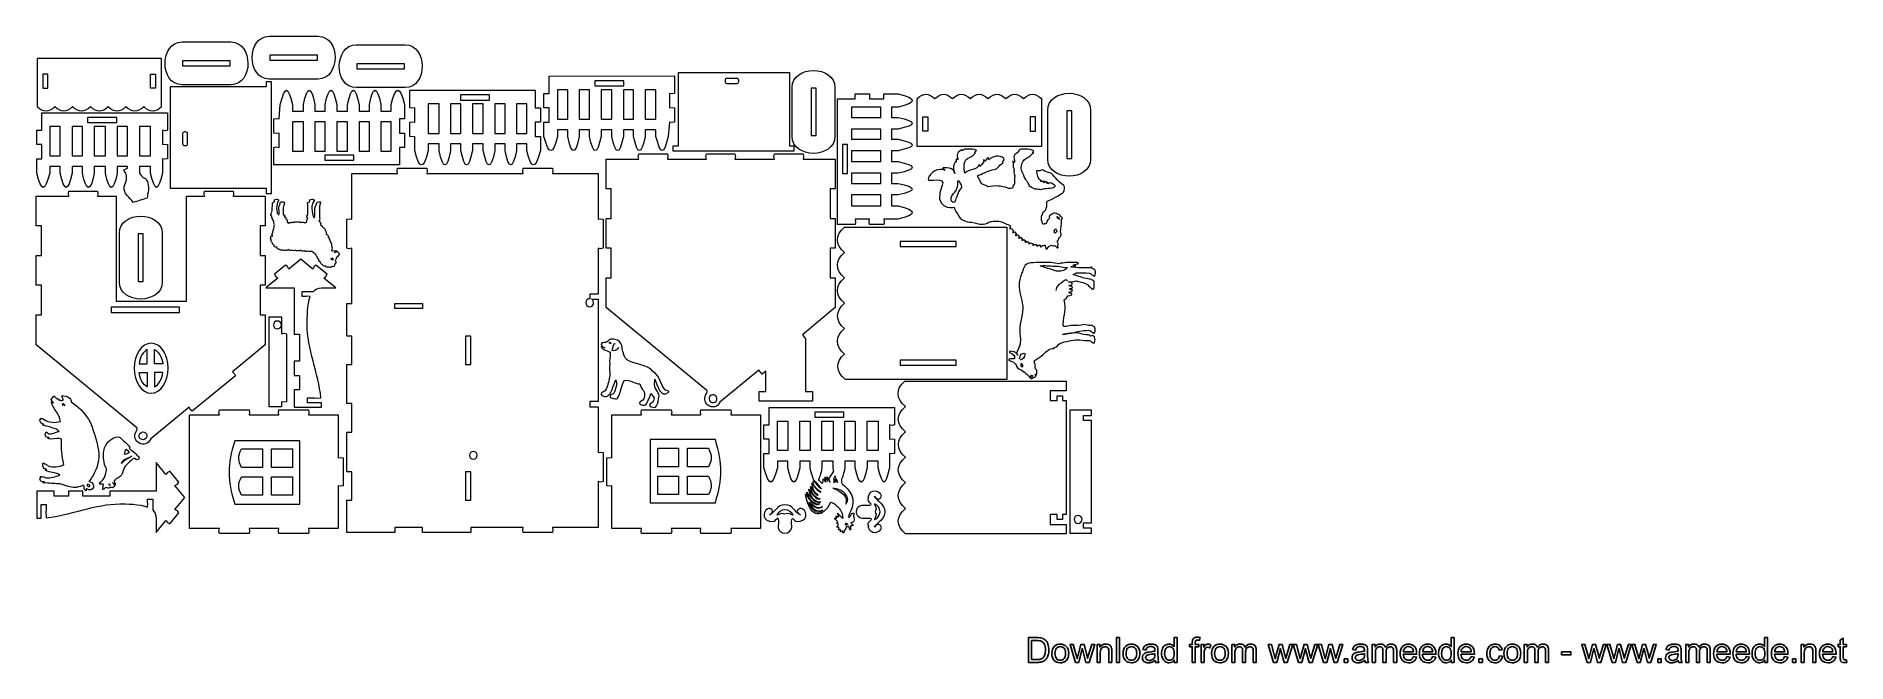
# Model space of a CAD drawing. Header units: millimetres. Extents: x -488 to 780, y 57 to 496.
import ezdxf

# ---------------------------------------------------------------- set-up
doc = ezdxf.new("R2010")
doc.units = ezdxf.units.MM
doc.header["$MEASUREMENT"] = 0
doc.layers.add('Layer 1', color=7, linetype='Continuous')

msp = doc.modelspace()

# ---------------------------------------------------------------- linework, layer by layer
at = {"layer": 'Layer 1', "color": 250, "lineweight": 9}
for points, knots in [([(-324.6798, 465.6969), (-324.6798, 465.6969), (-290.5714, 465.6973), (-290.5714, 465.6973), (-290.5714, 465.6973), (-290.5581, 465.6973), (-290.5448, 465.6973), (-290.5315, 465.6974), (-290.5315, 465.6974), (-274.7686, 465.7478), (-274.4838, 495.6971), (-290.5713, 495.6973), (-290.5713, 495.6973), (-290.5713, 495.6973), (-290.7626, 495.6973), (-290.7626, 495.6973), (-290.7626, 495.6973), (-290.7626, 495.6973), (-324.3299, 495.6968), (-324.3299, 495.6968), (-324.3299, 495.6968), (-324.3299, 495.6968), (-324.6799, 495.6968), (-324.6799, 495.6968), (-324.6799, 495.6968), (-340.7676, 495.6966), (-340.4826, 465.7466), (-324.7191, 465.6969), (-324.7191, 465.6969), (-324.7191, 465.6969), (-324.6798, 465.6969), (-324.6798, 465.6969)], [0, 0, 0, 0, 0.111111111, 0.111111111, 0.111111111, 0.111111111, 0.222222222, 0.222222222, 0.222222222, 0.222222222, 0.333333333, 0.333333333, 0.333333333, 0.333333333, 0.444444444, 0.444444444, 0.444444444, 0.444444444, 0.555555556, 0.555555556, 0.555555556, 0.555555556, 0.666666667, 0.666666667, 0.666666667, 0.666666667, 0.777777778, 0.777777778, 0.777777778, 0.777777778, 1, 1, 1, 1]), ([(-351.5714, 491.6973), (-351.5714, 491.6973), (-385.6798, 491.6969), (-385.6798, 491.6969), (-385.6798, 491.6969), (-385.6931, 491.6969), (-385.7064, 491.6969), (-385.7197, 491.6968), (-385.7197, 491.6968), (-401.4826, 491.6464), (-401.7674, 461.6971), (-385.6799, 461.6969), (-385.6799, 461.6969), (-385.6799, 461.6969), (-385.4886, 461.6969), (-385.4886, 461.6969), (-385.4886, 461.6969), (-385.4886, 461.6969), (-351.9213, 461.6974), (-351.9213, 461.6974), (-351.9213, 461.6974), (-351.9213, 461.6974), (-351.5713, 461.6974), (-351.5713, 461.6974), (-351.5713, 461.6974), (-335.4836, 461.6976), (-335.7686, 491.6476), (-351.5321, 491.6973), (-351.5321, 491.6973), (-351.5321, 491.6973), (-351.5714, 491.6973), (-351.5714, 491.6973)], [0, 0, 0, 0, 0.111111111, 0.111111111, 0.111111111, 0.111111111, 0.222222222, 0.222222222, 0.222222222, 0.222222222, 0.333333333, 0.333333333, 0.333333333, 0.333333333, 0.444444444, 0.444444444, 0.444444444, 0.444444444, 0.555555556, 0.555555556, 0.555555556, 0.555555556, 0.666666667, 0.666666667, 0.666666667, 0.666666667, 0.777777778, 0.777777778, 0.777777778, 0.777777778, 1, 1, 1, 1]), ([(-290.9236, 478.9473), (-290.9236, 478.9473), (-324.219, 478.9473), (-324.219, 478.9473), (-324.219, 478.9473), (-324.219, 478.9473), (-324.219, 482.4473), (-324.219, 482.4473), (-324.219, 482.4473), (-324.219, 482.4473), (-290.9236, 482.4473), (-290.9236, 482.4473), (-290.9236, 482.4473), (-290.9236, 482.4473), (-290.9236, 478.9473), (-290.9236, 478.9473)], [0, 0, 0, 0, 0.2, 0.2, 0.2, 0.2, 0.4, 0.4, 0.4, 0.4, 0.6, 0.6, 0.6, 0.6, 1, 1, 1, 1]), ([(-229.5714, 489.6973), (-229.5714, 489.6973), (-263.6798, 489.6969), (-263.6798, 489.6969), (-263.6798, 489.6969), (-263.6931, 489.6969), (-263.7064, 489.6969), (-263.7197, 489.6968), (-263.7197, 489.6968), (-279.4826, 489.6464), (-279.7674, 459.6971), (-263.6799, 459.6969), (-263.6799, 459.6969), (-263.6799, 459.6969), (-263.4886, 459.6969), (-263.4886, 459.6969), (-263.4886, 459.6969), (-263.4886, 459.6969), (-229.9213, 459.6974), (-229.9213, 459.6974), (-229.9213, 459.6974), (-229.9213, 459.6974), (-229.5713, 459.6974), (-229.5713, 459.6974), (-229.5713, 459.6974), (-213.4836, 459.6976), (-213.7686, 489.6476), (-229.5321, 489.6973), (-229.5321, 489.6973), (-229.5321, 489.6973), (-229.5714, 489.6973), (-229.5714, 489.6973)], [0, 0, 0, 0, 0.111111111, 0.111111111, 0.111111111, 0.111111111, 0.222222222, 0.222222222, 0.222222222, 0.222222222, 0.333333333, 0.333333333, 0.333333333, 0.333333333, 0.444444444, 0.444444444, 0.444444444, 0.444444444, 0.555555556, 0.555555556, 0.555555556, 0.555555556, 0.666666667, 0.666666667, 0.666666667, 0.666666667, 0.777777778, 0.777777778, 0.777777778, 0.777777778, 1, 1, 1, 1]), ([(-400.0835, 463.7407), (-400.0835, 463.7407), (-400.1478, 446.3836), (-400.1478, 446.3836), (-400.1478, 446.3836), (-404.2918, 442.3836), (-408.4356, 442.3836), (-412.5793, 446.3836), (-412.5793, 446.3836), (-416.7232, 442.3836), (-420.867, 442.3836), (-425.0107, 446.3836), (-425.0107, 446.3836), (-429.1547, 442.3836), (-433.2984, 442.3836), (-437.4421, 446.3836), (-437.4421, 446.3836), (-441.5861, 442.3836), (-445.7298, 442.3836), (-449.8735, 446.3836), (-449.8735, 446.3836), (-454.0175, 442.3836), (-458.1613, 442.3836), (-462.3049, 446.3836), (-462.3049, 446.3836), (-466.4489, 442.3836), (-470.5927, 442.3836), (-474.7363, 446.3836), (-474.7363, 446.3836), (-478.8803, 442.3836), (-483.0241, 442.3836), (-487.1677, 446.3836), (-487.1677, 446.3836), (-487.1677, 446.3836), (-487.1677, 466.6095), (-487.1677, 466.6095), (-487.1677, 466.6095), (-487.1677, 466.6095), (-487.1034, 480.0107), (-487.1034, 480.0107), (-487.1034, 480.0107), (-487.1034, 480.0107), (-400.0835, 480.0107), (-400.0835, 480.0107), (-400.0835, 480.0107), (-400.0835, 480.0107), (-400.0835, 463.7407), (-400.0835, 463.7407)], [0, 0, 0, 0, 0.076923077, 0.076923077, 0.076923077, 0.076923077, 0.153846154, 0.153846154, 0.153846154, 0.153846154, 0.230769231, 0.230769231, 0.230769231, 0.230769231, 0.307692308, 0.307692308, 0.307692308, 0.307692308, 0.384615385, 0.384615385, 0.384615385, 0.384615385, 0.461538462, 0.461538462, 0.461538462, 0.461538462, 0.538461538, 0.538461538, 0.538461538, 0.538461538, 0.615384615, 0.615384615, 0.615384615, 0.615384615, 0.692307692, 0.692307692, 0.692307692, 0.692307692, 0.769230769, 0.769230769, 0.769230769, 0.769230769, 0.846153846, 0.846153846, 0.846153846, 0.846153846, 1, 1, 1, 1]), ([(-483.2098, 459.199), (-483.2098, 459.199), (-483.2098, 469.199), (-483.2098, 469.199), (-483.2098, 469.199), (-483.2098, 469.199), (-479.6097, 469.1972), (-479.6097, 469.1972), (-479.6097, 469.1972), (-479.6097, 469.1972), (-479.6097, 459.1972), (-479.6097, 459.1972), (-479.6097, 459.1972), (-479.6097, 459.1972), (-483.2098, 459.199), (-483.2098, 459.199)], [0, 0, 0, 0, 0.2, 0.2, 0.2, 0.2, 0.4, 0.4, 0.4, 0.4, 0.6, 0.6, 0.6, 0.6, 1, 1, 1, 1]), ([(-404.2925, 459.1972), (-404.2925, 459.1972), (-404.2925, 469.1972), (-404.2925, 469.1972), (-404.2925, 469.1972), (-404.2925, 469.1972), (-407.8925, 469.1972), (-407.8925, 469.1972), (-407.8925, 469.1972), (-407.8925, 469.1972), (-407.8925, 459.1972), (-407.8925, 459.1972), (-407.8925, 459.1972), (-407.8925, 459.1972), (-404.2925, 459.1972), (-404.2925, 459.1972)], [0, 0, 0, 0, 0.2, 0.2, 0.2, 0.2, 0.4, 0.4, 0.4, 0.4, 0.6, 0.6, 0.6, 0.6, 1, 1, 1, 1]), ([(-385.3276, 478.4469), (-385.3276, 478.4469), (-352.0322, 478.4469), (-352.0322, 478.4469), (-352.0322, 478.4469), (-352.0322, 478.4469), (-352.0322, 474.9469), (-352.0322, 474.9469), (-352.0322, 474.9469), (-352.0322, 474.9469), (-385.3276, 474.9469), (-385.3276, 474.9469), (-385.3276, 474.9469), (-385.3276, 474.9469), (-385.3276, 478.4469), (-385.3276, 478.4469)], [0, 0, 0, 0, 0.2, 0.2, 0.2, 0.2, 0.4, 0.4, 0.4, 0.4, 0.6, 0.6, 0.6, 0.6, 1, 1, 1, 1]), ([(-263.3276, 476.4469), (-263.3276, 476.4469), (-230.0322, 476.4469), (-230.0322, 476.4469), (-230.0322, 476.4469), (-230.0322, 476.4469), (-230.0322, 472.9469), (-230.0322, 472.9469), (-230.0322, 472.9469), (-230.0322, 472.9469), (-263.3276, 472.9469), (-263.3276, 472.9469), (-263.3276, 472.9469), (-263.3276, 472.9469), (-263.3276, 476.4469), (-263.3276, 476.4469)], [0, 0, 0, 0, 0.2, 0.2, 0.2, 0.2, 0.4, 0.4, 0.4, 0.4, 0.6, 0.6, 0.6, 0.6, 1, 1, 1, 1]), ([(35.9545, 470.1868), (35.9545, 470.1868), (-38.206, 470.1868), (-38.206, 470.1868), (-38.206, 470.1868), (-38.206, 470.1868), (-38.206, 443.4492), (-38.206, 443.4492), (-38.206, 443.4492), (-38.206, 443.4492), (-38.206, 443.0992), (-38.206, 443.0992), (-38.206, 443.0992), (-38.206, 443.0992), (-38.206, 418.892), (-38.206, 418.892), (-38.206, 418.892), (-38.206, 418.892), (-41.8059, 418.892), (-41.8059, 418.892), (-41.8059, 418.892), (-41.8059, 418.892), (-41.8059, 415.2074), (-41.8059, 415.2074), (-41.8059, 415.2074), (-41.8059, 415.2074), (-0.0897, 415.2074), (-0.0897, 415.2074), (-0.0897, 415.2074), (-0.0897, 415.2074), (0.2603, 415.2074), (0.2603, 415.2074), (0.2603, 415.2074), (0.2603, 415.2074), (35.9545, 415.2074), (35.9545, 415.2074), (35.9545, 415.2074), (35.9545, 415.2074), (42.5547, 415.2074), (42.5547, 415.2074), (42.5547, 415.2074), (42.5547, 415.2074), (42.5547, 418.892), (42.5547, 418.892), (42.5547, 418.892), (42.5547, 418.892), (39.5547, 418.892), (39.5547, 418.892), (39.5547, 418.892), (39.5547, 418.892), (39.5547, 443.0516), (39.5547, 443.0516), (39.5547, 443.0516), (39.5547, 443.0516), (39.5547, 443.4016), (39.5547, 443.4016), (39.5547, 443.4016), (39.5547, 443.4016), (39.5547, 470.1868), (39.5547, 470.1868), (39.5547, 470.1868), (39.5547, 470.1868), (35.9545, 470.1868), (35.9545, 470.1868)], [0, 0, 0, 0, 0.058823529, 0.058823529, 0.058823529, 0.058823529, 0.117647059, 0.117647059, 0.117647059, 0.117647059, 0.176470588, 0.176470588, 0.176470588, 0.176470588, 0.235294118, 0.235294118, 0.235294118, 0.235294118, 0.294117647, 0.294117647, 0.294117647, 0.294117647, 0.352941176, 0.352941176, 0.352941176, 0.352941176, 0.411764706, 0.411764706, 0.411764706, 0.411764706, 0.470588235, 0.470588235, 0.470588235, 0.470588235, 0.529411765, 0.529411765, 0.529411765, 0.529411765, 0.588235294, 0.588235294, 0.588235294, 0.588235294, 0.647058824, 0.647058824, 0.647058824, 0.647058824, 0.705882353, 0.705882353, 0.705882353, 0.705882353, 0.764705882, 0.764705882, 0.764705882, 0.764705882, 0.823529412, 0.823529412, 0.823529412, 0.823529412, 0.882352941, 0.882352941, 0.882352941, 0.882352941, 1, 1, 1, 1]), ([(71.3746, 425.6429), (71.3746, 425.6429), (71.3742, 459.7513), (71.3742, 459.7513), (71.3742, 459.7513), (71.3742, 459.7646), (71.3742, 459.7779), (71.3741, 459.7912), (71.3741, 459.7912), (71.3237, 475.5541), (41.3744, 475.8389), (41.3742, 459.7514), (41.3742, 459.7514), (41.3742, 459.7514), (41.3742, 459.5601), (41.3742, 459.5601), (41.3742, 459.5601), (41.3742, 459.5601), (41.3747, 425.9928), (41.3747, 425.9928), (41.3747, 425.9928), (41.3747, 425.9928), (41.3747, 425.6428), (41.3747, 425.6428), (41.3747, 425.6428), (41.3749, 409.5551), (71.3249, 409.8401), (71.3746, 425.6036), (71.3746, 425.6036), (71.3746, 425.6036), (71.3746, 425.6429), (71.3746, 425.6429)], [0, 0, 0, 0, 0.111111111, 0.111111111, 0.111111111, 0.111111111, 0.222222222, 0.222222222, 0.222222222, 0.222222222, 0.333333333, 0.333333333, 0.333333333, 0.333333333, 0.444444444, 0.444444444, 0.444444444, 0.444444444, 0.555555556, 0.555555556, 0.555555556, 0.555555556, 0.666666667, 0.666666667, 0.666666667, 0.666666667, 0.777777778, 0.777777778, 0.777777778, 0.777777778, 1, 1, 1, 1]), ([(-323.2078, 426.3967), (-323.2078, 426.3967), (-323.2078, 385.6244), (-323.2078, 385.6244), (-323.2078, 385.6244), (-323.2078, 385.6244), (-326.8003, 385.6245), (-326.8003, 385.6245), (-326.8003, 385.6245), (-326.8003, 385.6245), (-326.8002, 389.2244), (-326.8002, 389.2244), (-326.8002, 389.2244), (-326.8002, 389.2244), (-355.2928, 389.2244), (-355.2928, 389.2244), (-355.2928, 389.2244), (-355.2928, 389.2244), (-355.6421, 389.2244), (-355.6421, 389.2244), (-355.6421, 389.2244), (-355.6421, 389.2244), (-394.0434, 389.2244), (-394.0434, 389.2244), (-394.0434, 389.2244), (-394.0434, 389.2244), (-394.0435, 460.1698), (-394.0435, 460.1698), (-394.0435, 460.1698), (-394.0435, 460.1698), (-350.1862, 460.17), (-350.1862, 460.17), (-350.1862, 460.17), (-350.1862, 460.17), (-326.8002, 460.1702), (-326.8002, 460.1702), (-326.8002, 460.1702), (-326.8002, 460.1702), (-326.8003, 463.7699), (-326.8003, 463.7699), (-326.8003, 463.7699), (-326.8003, 463.7699), (-323.2077, 463.7699), (-323.2077, 463.7699), (-323.2077, 463.7699), (-323.2077, 463.7699), (-323.2078, 426.3967), (-323.2078, 426.3967)], [0, 0, 0, 0, 0.076923077, 0.076923077, 0.076923077, 0.076923077, 0.153846154, 0.153846154, 0.153846154, 0.153846154, 0.230769231, 0.230769231, 0.230769231, 0.230769231, 0.307692308, 0.307692308, 0.307692308, 0.307692308, 0.384615385, 0.384615385, 0.384615385, 0.384615385, 0.461538462, 0.461538462, 0.461538462, 0.461538462, 0.538461538, 0.538461538, 0.538461538, 0.538461538, 0.615384615, 0.615384615, 0.615384615, 0.615384615, 0.692307692, 0.692307692, 0.692307692, 0.692307692, 0.769230769, 0.769230769, 0.769230769, 0.769230769, 0.846153846, 0.846153846, 0.846153846, 0.846153846, 1, 1, 1, 1]), ([(-292.6743, 447.8433), (-295.355, 461.1766), (-298.0366, 461.1766), (-300.7181, 447.8433), (-300.7181, 447.8433), (-300.7181, 447.8433), (-300.7181, 443.1705), (-300.7181, 443.1705), (-300.7181, 443.1705), (-300.7181, 443.1705), (-308.3322, 443.1705), (-308.3322, 443.1705), (-308.3322, 443.1705), (-308.3322, 443.1705), (-308.3322, 447.8433), (-308.3322, 447.8433), (-308.3322, 447.8433), (-311.7795, 461.1766), (-313.5058, 461.1766), (-316.9544, 447.8433), (-316.9544, 447.8433), (-316.9544, 447.8433), (-317.8214, 437.8501), (-317.8214, 437.8501), (-317.8214, 437.8501), (-317.8214, 437.8501), (-319.8666, 438.1226), (-319.8666, 438.1226), (-319.8666, 438.1226), (-319.8666, 438.1226), (-321.3567, 437.8226), (-321.3567, 437.8226), (-321.3567, 437.8226), (-321.3567, 437.8226), (-321.3567, 437.0624), (-321.3567, 437.0624), (-321.3567, 437.0624), (-321.3567, 437.0624), (-321.3567, 436.7124), (-321.3567, 436.7124), (-321.3567, 436.7124), (-321.3567, 436.7124), (-321.3567, 427.8226), (-321.3567, 427.8226), (-321.3567, 427.8226), (-321.3567, 427.8226), (-319.8281, 427.5226), (-319.8281, 427.5226), (-319.8281, 427.5226), (-319.8281, 427.5226), (-317.8214, 427.8501), (-317.8214, 427.8501), (-317.8214, 427.8501), (-317.8214, 427.8501), (-317.8214, 417.8501), (-317.8214, 417.8501), (-317.8214, 417.8501), (-317.8214, 417.8501), (-319.9351, 418.1226), (-319.9351, 418.1226), (-319.9351, 418.1226), (-319.9351, 418.1226), (-321.3567, 417.8226), (-321.3567, 417.8226), (-321.3567, 417.8226), (-321.3567, 417.8226), (-321.3567, 405.551), (-321.3567, 405.551), (-321.3567, 405.551), (-321.3567, 405.551), (-233.4297, 405.5705), (-233.4297, 405.5705), (-233.4297, 405.5705), (-233.4297, 405.5705), (-233.4297, 417.8433), (-233.4297, 417.8433), (-233.4297, 417.8433), (-233.4297, 417.8433), (-229.8945, 417.8433), (-229.8945, 417.8433), (-229.8945, 417.8433), (-229.8945, 417.8433), (-229.8945, 427.8433), (-229.8945, 427.8433), (-229.8945, 427.8433), (-229.8945, 427.8433), (-233.4297, 427.8433), (-233.4297, 427.8433), (-233.4297, 427.8433), (-233.4297, 427.8433), (-233.4297, 436.1008), (-233.4297, 436.1008), (-233.4297, 436.1008), (-233.4297, 436.1008), (-233.4297, 436.4508), (-233.4297, 436.4508), (-233.4297, 436.4508), (-233.4297, 436.4508), (-233.4297, 437.8433), (-233.4297, 437.8433), (-233.4297, 437.8433), (-233.4297, 437.8433), (-229.8945, 437.8433), (-229.8945, 437.8433), (-229.8945, 437.8433), (-229.8945, 437.8433), (-229.8945, 447.8433), (-229.8945, 447.8433), (-229.8945, 447.8433), (-233.3422, 461.1766), (-235.9298, 461.1766), (-239.3782, 447.8433), (-239.3782, 447.8433), (-239.3782, 447.8433), (-239.3782, 443.1705), (-239.3782, 443.1705), (-239.3782, 443.1705), (-239.3782, 443.1705), (-246.5634, 443.1705), (-246.5634, 443.1705), (-246.5634, 443.1705), (-246.5634, 443.1705), (-246.5634, 447.8433), (-246.5634, 447.8433), (-246.5634, 447.8433), (-249.2438, 461.1766), (-251.9259, 461.1766), (-254.6073, 447.8433), (-254.6073, 447.8433), (-254.6073, 447.8433), (-254.6073, 443.1705), (-254.6073, 443.1705), (-254.6073, 443.1705), (-254.6073, 443.1705), (-261.7897, 443.1705), (-261.7897, 443.1705), (-261.7897, 443.1705), (-261.7897, 443.1705), (-261.7897, 447.8433), (-261.7897, 447.8433), (-261.7897, 447.8433), (-264.4712, 461.1766), (-267.1519, 461.1766), (-269.834, 447.8433), (-269.834, 447.8433), (-269.834, 447.8433), (-269.834, 443.1705), (-269.834, 443.1705), (-269.834, 443.1705), (-269.834, 443.1705), (-277.4478, 443.1705), (-277.4478, 443.1705), (-277.4478, 443.1705), (-277.4478, 443.1705), (-277.4478, 447.8433), (-277.4478, 447.8433), (-277.4478, 447.8433), (-280.1291, 461.1766), (-282.8103, 461.1766), (-285.4918, 447.8433), (-285.4918, 447.8433), (-285.4918, 447.8433), (-285.4918, 443.1705), (-285.4918, 443.1705), (-285.4918, 443.1705), (-285.4918, 443.1705), (-292.6743, 443.1705), (-292.6743, 443.1705), (-292.6743, 443.1705), (-292.6743, 443.1705), (-292.6743, 447.8433), (-292.6743, 447.8433)], [0, 0, 0, 0, 0.022727273, 0.022727273, 0.022727273, 0.022727273, 0.045454545, 0.045454545, 0.045454545, 0.045454545, 0.068181818, 0.068181818, 0.068181818, 0.068181818, 0.090909091, 0.090909091, 0.090909091, 0.090909091, 0.113636364, 0.113636364, 0.113636364, 0.113636364, 0.136363636, 0.136363636, 0.136363636, 0.136363636, 0.159090909, 0.159090909, 0.159090909, 0.159090909, 0.181818182, 0.181818182, 0.181818182, 0.181818182, 0.204545455, 0.204545455, 0.204545455, 0.204545455, 0.227272727, 0.227272727, 0.227272727, 0.227272727, 0.25, 0.25, 0.25, 0.25, 0.272727273, 0.272727273, 0.272727273, 0.272727273, 0.295454545, 0.295454545, 0.295454545, 0.295454545, 0.318181818, 0.318181818, 0.318181818, 0.318181818, 0.340909091, 0.340909091, 0.340909091, 0.340909091, 0.363636364, 0.363636364, 0.363636364, 0.363636364, 0.386363636, 0.386363636, 0.386363636, 0.386363636, 0.409090909, 0.409090909, 0.409090909, 0.409090909, 0.431818182, 0.431818182, 0.431818182, 0.431818182, 0.454545455, 0.454545455, 0.454545455, 0.454545455, 0.477272727, 0.477272727, 0.477272727, 0.477272727, 0.5, 0.5, 0.5, 0.5, 0.522727273, 0.522727273, 0.522727273, 0.522727273, 0.545454545, 0.545454545, 0.545454545, 0.545454545, 0.568181818, 0.568181818, 0.568181818, 0.568181818, 0.590909091, 0.590909091, 0.590909091, 0.590909091, 0.613636364, 0.613636364, 0.613636364, 0.613636364, 0.636363636, 0.636363636, 0.636363636, 0.636363636, 0.659090909, 0.659090909, 0.659090909, 0.659090909, 0.681818182, 0.681818182, 0.681818182, 0.681818182, 0.704545455, 0.704545455, 0.704545455, 0.704545455, 0.727272727, 0.727272727, 0.727272727, 0.727272727, 0.75, 0.75, 0.75, 0.75, 0.772727273, 0.772727273, 0.772727273, 0.772727273, 0.795454545, 0.795454545, 0.795454545, 0.795454545, 0.818181818, 0.818181818, 0.818181818, 0.818181818, 0.840909091, 0.840909091, 0.840909091, 0.840909091, 0.863636364, 0.863636364, 0.863636364, 0.863636364, 0.886363636, 0.886363636, 0.886363636, 0.886363636, 0.909090909, 0.909090909, 0.909090909, 0.909090909, 0.931818182, 0.931818182, 0.931818182, 0.931818182, 0.954545455, 0.954545455, 0.954545455, 0.954545455, 1, 1, 1, 1]), ([(-138.4297, 457.8326), (-138.4297, 457.8326), (-226.3567, 457.8131), (-226.3567, 457.8131), (-226.3567, 457.8131), (-226.3567, 457.8131), (-226.3567, 445.5409), (-226.3567, 445.5409), (-226.3567, 445.5409), (-226.3567, 445.5409), (-224.9351, 445.2409), (-224.9351, 445.2409), (-224.9351, 445.2409), (-224.9351, 445.2409), (-222.8214, 445.5684), (-222.8214, 445.5684), (-222.8214, 445.5684), (-222.8214, 445.5684), (-222.8214, 435.5684), (-222.8214, 435.5684), (-222.8214, 435.5684), (-222.8214, 435.5684), (-224.8281, 435.8409), (-224.8281, 435.8409), (-224.8281, 435.8409), (-224.8281, 435.8409), (-226.3567, 435.5409), (-226.3567, 435.5409), (-226.3567, 435.5409), (-226.3567, 435.5409), (-226.3567, 428.5309), (-226.3567, 428.5309), (-226.3567, 428.5309), (-226.3567, 428.5309), (-226.3567, 428.1809), (-226.3567, 428.1809), (-226.3567, 428.1809), (-226.3567, 428.1809), (-226.3567, 425.5409), (-226.3567, 425.5409), (-226.3567, 425.5409), (-226.3567, 425.5409), (-224.8666, 425.2409), (-224.8666, 425.2409), (-224.8666, 425.2409), (-224.8666, 425.2409), (-222.8214, 425.5684), (-222.8214, 425.5684), (-222.8214, 425.5684), (-222.8214, 425.5684), (-222.8214, 415.5684), (-222.8214, 415.5684), (-222.8214, 415.5684), (-219.3728, 402.2351), (-216.7795, 402.2283), (-213.3322, 415.5616), (-213.3322, 415.5616), (-213.3322, 415.5616), (-213.3322, 420.2344), (-213.3322, 420.2344), (-213.3322, 420.2344), (-213.3322, 420.2344), (-205.7181, 420.2344), (-205.7181, 420.2344), (-205.7181, 420.2344), (-205.7181, 420.2344), (-205.7181, 415.5616), (-205.7181, 415.5616), (-205.7181, 415.5616), (-203.0366, 402.2283), (-200.355, 402.2283), (-197.6743, 415.5616), (-197.6743, 415.5616), (-197.6743, 415.5616), (-197.6743, 420.2344), (-197.6743, 420.2344), (-197.6743, 420.2344), (-197.6743, 420.2344), (-190.4918, 420.2344), (-190.4918, 420.2344), (-190.4918, 420.2344), (-190.4918, 420.2344), (-190.4918, 415.5616), (-190.4918, 415.5616), (-190.4918, 415.5616), (-187.8103, 402.2283), (-185.1291, 402.2283), (-182.4478, 415.5616), (-182.4478, 415.5616), (-182.4478, 415.5616), (-182.4478, 420.2344), (-182.4478, 420.2344), (-182.4478, 420.2344), (-182.4478, 420.2344), (-174.834, 420.2344), (-174.834, 420.2344), (-174.834, 420.2344), (-174.834, 420.2344), (-174.834, 415.5616), (-174.834, 415.5616), (-174.834, 415.5616), (-172.1519, 402.2283), (-169.4712, 402.2283), (-166.7897, 415.5616), (-166.7897, 415.5616), (-166.7897, 415.5616), (-166.7897, 420.2344), (-166.7897, 420.2344), (-166.7897, 420.2344), (-166.7897, 420.2344), (-159.6073, 420.2344), (-159.6073, 420.2344), (-159.6073, 420.2344), (-159.6073, 420.2344), (-159.6073, 415.5616), (-159.6073, 415.5616), (-159.6073, 415.5616), (-156.9259, 402.2283), (-154.2438, 402.2283), (-151.5634, 415.5616), (-151.5634, 415.5616), (-151.5634, 415.5616), (-151.5634, 420.2344), (-151.5634, 420.2344), (-151.5634, 420.2344), (-151.5634, 420.2344), (-144.3782, 420.2344), (-144.3782, 420.2344), (-144.3782, 420.2344), (-144.3782, 420.2344), (-144.3782, 415.5616), (-144.3782, 415.5616), (-144.3782, 415.5616), (-140.9298, 402.2283), (-138.3422, 402.2283), (-134.8945, 415.5616), (-134.8945, 415.5616), (-134.8945, 415.5616), (-134.8945, 425.5616), (-134.8945, 425.5616), (-134.8945, 425.5616), (-134.8945, 425.5616), (-138.4297, 425.5616), (-138.4297, 425.5616), (-138.4297, 425.5616), (-138.4297, 425.5616), (-138.4297, 426.7025), (-138.4297, 426.7025), (-138.4297, 426.7025), (-138.4297, 426.7025), (-138.4297, 427.0525), (-138.4297, 427.0525), (-138.4297, 427.0525), (-138.4297, 427.0525), (-138.4297, 435.5616), (-138.4297, 435.5616), (-138.4297, 435.5616), (-138.4297, 435.5616), (-134.8945, 435.5616), (-134.8945, 435.5616), (-134.8945, 435.5616), (-134.8945, 435.5616), (-134.8945, 445.5616), (-134.8945, 445.5616), (-134.8945, 445.5616), (-134.8945, 445.5616), (-138.4297, 445.5616), (-138.4297, 445.5616), (-138.4297, 445.5616), (-138.4297, 445.5616), (-138.4297, 457.8326), (-138.4297, 457.8326)], [0, 0, 0, 0, 0.022727273, 0.022727273, 0.022727273, 0.022727273, 0.045454545, 0.045454545, 0.045454545, 0.045454545, 0.068181818, 0.068181818, 0.068181818, 0.068181818, 0.090909091, 0.090909091, 0.090909091, 0.090909091, 0.113636364, 0.113636364, 0.113636364, 0.113636364, 0.136363636, 0.136363636, 0.136363636, 0.136363636, 0.159090909, 0.159090909, 0.159090909, 0.159090909, 0.181818182, 0.181818182, 0.181818182, 0.181818182, 0.204545455, 0.204545455, 0.204545455, 0.204545455, 0.227272727, 0.227272727, 0.227272727, 0.227272727, 0.25, 0.25, 0.25, 0.25, 0.272727273, 0.272727273, 0.272727273, 0.272727273, 0.295454545, 0.295454545, 0.295454545, 0.295454545, 0.318181818, 0.318181818, 0.318181818, 0.318181818, 0.340909091, 0.340909091, 0.340909091, 0.340909091, 0.363636364, 0.363636364, 0.363636364, 0.363636364, 0.386363636, 0.386363636, 0.386363636, 0.386363636, 0.409090909, 0.409090909, 0.409090909, 0.409090909, 0.431818182, 0.431818182, 0.431818182, 0.431818182, 0.454545455, 0.454545455, 0.454545455, 0.454545455, 0.477272727, 0.477272727, 0.477272727, 0.477272727, 0.5, 0.5, 0.5, 0.5, 0.522727273, 0.522727273, 0.522727273, 0.522727273, 0.545454545, 0.545454545, 0.545454545, 0.545454545, 0.568181818, 0.568181818, 0.568181818, 0.568181818, 0.590909091, 0.590909091, 0.590909091, 0.590909091, 0.613636364, 0.613636364, 0.613636364, 0.613636364, 0.636363636, 0.636363636, 0.636363636, 0.636363636, 0.659090909, 0.659090909, 0.659090909, 0.659090909, 0.681818182, 0.681818182, 0.681818182, 0.681818182, 0.704545455, 0.704545455, 0.704545455, 0.704545455, 0.727272727, 0.727272727, 0.727272727, 0.727272727, 0.75, 0.75, 0.75, 0.75, 0.772727273, 0.772727273, 0.772727273, 0.772727273, 0.795454545, 0.795454545, 0.795454545, 0.795454545, 0.818181818, 0.818181818, 0.818181818, 0.818181818, 0.840909091, 0.840909091, 0.840909091, 0.840909091, 0.863636364, 0.863636364, 0.863636364, 0.863636364, 0.886363636, 0.886363636, 0.886363636, 0.886363636, 0.909090909, 0.909090909, 0.909090909, 0.909090909, 0.931818182, 0.931818182, 0.931818182, 0.931818182, 0.954545455, 0.954545455, 0.954545455, 0.954545455, 1, 1, 1, 1]), ([(-40.8945, 467.8432), (-40.8945, 467.8432), (-128.8215, 467.8235), (-128.8215, 467.8235), (-128.8215, 467.8235), (-128.8215, 467.8235), (-128.8215, 455.551), (-128.8215, 455.551), (-128.8215, 455.551), (-128.8215, 455.551), (-132.3567, 455.551), (-132.3567, 455.551), (-132.3567, 455.551), (-132.3567, 455.551), (-132.3567, 445.551), (-132.3567, 445.551), (-132.3567, 445.551), (-132.3567, 445.551), (-128.8215, 445.551), (-128.8215, 445.551), (-128.8215, 445.551), (-128.8215, 445.551), (-128.8215, 437.2935), (-128.8215, 437.2935), (-128.8215, 437.2935), (-128.8215, 437.2935), (-128.8215, 436.9435), (-128.8215, 436.9435), (-128.8215, 436.9435), (-128.8215, 436.9435), (-128.8215, 435.551), (-128.8215, 435.551), (-128.8215, 435.551), (-128.8215, 435.551), (-132.3567, 435.551), (-132.3567, 435.551), (-132.3567, 435.551), (-132.3567, 435.551), (-132.3567, 425.551), (-132.3567, 425.551), (-132.3567, 425.551), (-128.909, 412.2177), (-126.3214, 412.2177), (-122.873, 425.551), (-122.873, 425.551), (-122.873, 425.551), (-122.873, 430.2238), (-122.873, 430.2238), (-122.873, 430.2238), (-122.873, 430.2238), (-115.6878, 430.2238), (-115.6878, 430.2238), (-115.6878, 430.2238), (-115.6878, 430.2238), (-115.6878, 425.551), (-115.6878, 425.551), (-115.6878, 425.551), (-113.0074, 412.2177), (-110.3253, 412.2177), (-107.6439, 425.551), (-107.6439, 425.551), (-107.6439, 425.551), (-107.6439, 430.2238), (-107.6439, 430.2238), (-107.6439, 430.2238), (-107.6439, 430.2238), (-100.4615, 430.2238), (-100.4615, 430.2238), (-100.4615, 430.2238), (-100.4615, 430.2238), (-100.4615, 425.551), (-100.4615, 425.551), (-100.4615, 425.551), (-97.78, 412.2177), (-95.0993, 412.2177), (-92.4172, 425.551), (-92.4172, 425.551), (-92.4172, 425.551), (-92.4172, 430.2238), (-92.4172, 430.2238), (-92.4172, 430.2238), (-92.4172, 430.2238), (-84.8034, 430.2238), (-84.8034, 430.2238), (-84.8034, 430.2238), (-84.8034, 430.2238), (-84.8034, 425.551), (-84.8034, 425.551), (-84.8034, 425.551), (-82.1221, 412.2177), (-79.4409, 412.2177), (-76.7594, 425.551), (-76.7594, 425.551), (-76.7594, 425.551), (-76.7594, 430.2238), (-76.7594, 430.2238), (-76.7594, 430.2238), (-76.7594, 430.2238), (-69.5769, 430.2238), (-69.5769, 430.2238), (-69.5769, 430.2238), (-69.5769, 430.2238), (-69.5769, 425.551), (-69.5769, 425.551), (-69.5769, 425.551), (-66.8962, 412.2177), (-64.2146, 412.2177), (-61.5331, 425.551), (-61.5331, 425.551), (-61.5331, 425.551), (-61.5331, 430.2238), (-61.5331, 430.2238), (-61.5331, 430.2238), (-61.5331, 430.2238), (-53.919, 430.2238), (-53.919, 430.2238), (-53.919, 430.2238), (-53.919, 430.2238), (-53.919, 425.551), (-53.919, 425.551), (-53.919, 425.551), (-50.4717, 412.2177), (-48.7454, 412.2177), (-45.2968, 425.551), (-45.2968, 425.551), (-45.2968, 425.551), (-44.4298, 435.5442), (-44.4298, 435.5442), (-44.4298, 435.5442), (-44.4298, 435.5442), (-42.3846, 435.2717), (-42.3846, 435.2717), (-42.3846, 435.2717), (-42.3846, 435.2717), (-40.8945, 435.5717), (-40.8945, 435.5717), (-40.8945, 435.5717), (-40.8945, 435.5717), (-40.8945, 436.3319), (-40.8945, 436.3319), (-40.8945, 436.3319), (-40.8945, 436.3319), (-40.8945, 436.6819), (-40.8945, 436.6819), (-40.8945, 436.6819), (-40.8945, 436.6819), (-40.8945, 445.5717), (-40.8945, 445.5717), (-40.8945, 445.5717), (-40.8945, 445.5717), (-42.4231, 445.8717), (-42.4231, 445.8717), (-42.4231, 445.8717), (-42.4231, 445.8717), (-44.4298, 445.5442), (-44.4298, 445.5442), (-44.4298, 445.5442), (-44.4298, 445.5442), (-44.4298, 455.5442), (-44.4298, 455.5442), (-44.4298, 455.5442), (-44.4298, 455.5442), (-42.3161, 455.2717), (-42.3161, 455.2717), (-42.3161, 455.2717), (-42.3161, 455.2717), (-40.8945, 455.5717), (-40.8945, 455.5717), (-40.8945, 455.5717), (-40.8945, 455.5717), (-40.8945, 467.8432), (-40.8945, 467.8432)], [0, 0, 0, 0, 0.022727273, 0.022727273, 0.022727273, 0.022727273, 0.045454545, 0.045454545, 0.045454545, 0.045454545, 0.068181818, 0.068181818, 0.068181818, 0.068181818, 0.090909091, 0.090909091, 0.090909091, 0.090909091, 0.113636364, 0.113636364, 0.113636364, 0.113636364, 0.136363636, 0.136363636, 0.136363636, 0.136363636, 0.159090909, 0.159090909, 0.159090909, 0.159090909, 0.181818182, 0.181818182, 0.181818182, 0.181818182, 0.204545455, 0.204545455, 0.204545455, 0.204545455, 0.227272727, 0.227272727, 0.227272727, 0.227272727, 0.25, 0.25, 0.25, 0.25, 0.272727273, 0.272727273, 0.272727273, 0.272727273, 0.295454545, 0.295454545, 0.295454545, 0.295454545, 0.318181818, 0.318181818, 0.318181818, 0.318181818, 0.340909091, 0.340909091, 0.340909091, 0.340909091, 0.363636364, 0.363636364, 0.363636364, 0.363636364, 0.386363636, 0.386363636, 0.386363636, 0.386363636, 0.409090909, 0.409090909, 0.409090909, 0.409090909, 0.431818182, 0.431818182, 0.431818182, 0.431818182, 0.454545455, 0.454545455, 0.454545455, 0.454545455, 0.477272727, 0.477272727, 0.477272727, 0.477272727, 0.5, 0.5, 0.5, 0.5, 0.522727273, 0.522727273, 0.522727273, 0.522727273, 0.545454545, 0.545454545, 0.545454545, 0.545454545, 0.568181818, 0.568181818, 0.568181818, 0.568181818, 0.590909091, 0.590909091, 0.590909091, 0.590909091, 0.613636364, 0.613636364, 0.613636364, 0.613636364, 0.636363636, 0.636363636, 0.636363636, 0.636363636, 0.659090909, 0.659090909, 0.659090909, 0.659090909, 0.681818182, 0.681818182, 0.681818182, 0.681818182, 0.704545455, 0.704545455, 0.704545455, 0.704545455, 0.727272727, 0.727272727, 0.727272727, 0.727272727, 0.75, 0.75, 0.75, 0.75, 0.772727273, 0.772727273, 0.772727273, 0.772727273, 0.795454545, 0.795454545, 0.795454545, 0.795454545, 0.818181818, 0.818181818, 0.818181818, 0.818181818, 0.840909091, 0.840909091, 0.840909091, 0.840909091, 0.863636364, 0.863636364, 0.863636364, 0.863636364, 0.886363636, 0.886363636, 0.886363636, 0.886363636, 0.909090909, 0.909090909, 0.909090909, 0.909090909, 0.931818182, 0.931818182, 0.931818182, 0.931818182, 0.954545455, 0.954545455, 0.954545455, 0.954545455, 1, 1, 1, 1]), ([(-122.873, 458.2228), (-122.873, 458.2228), (-115.6878, 458.2228), (-115.6878, 458.2228), (-115.6878, 458.2228), (-115.6878, 458.2228), (-115.6878, 437.5522), (-115.6878, 437.5522), (-115.6878, 437.5522), (-115.6878, 437.5522), (-122.873, 437.5522), (-122.873, 437.5522), (-122.873, 437.5522), (-122.873, 437.5522), (-122.873, 458.2228), (-122.873, 458.2228)], [0, 0, 0, 0, 0.2, 0.2, 0.2, 0.2, 0.4, 0.4, 0.4, 0.4, 0.6, 0.6, 0.6, 0.6, 1, 1, 1, 1]), ([(-107.6439, 458.2228), (-107.6439, 458.2228), (-100.4615, 458.2228), (-100.4615, 458.2228), (-100.4615, 458.2228), (-100.4615, 458.2228), (-100.4615, 437.5522), (-100.4615, 437.5522), (-100.4615, 437.5522), (-100.4615, 437.5522), (-107.6439, 437.5522), (-107.6439, 437.5522), (-107.6439, 437.5522), (-107.6439, 437.5522), (-107.6439, 458.2228), (-107.6439, 458.2228)], [0, 0, 0, 0, 0.2, 0.2, 0.2, 0.2, 0.4, 0.4, 0.4, 0.4, 0.6, 0.6, 0.6, 0.6, 1, 1, 1, 1]), ([(-96.8503, 460.9335), (-96.8503, 460.9335), (-96.8503, 464.5335), (-96.8503, 464.5335), (-96.8503, 464.5335), (-96.8503, 464.5335), (-76.4493, 464.5263), (-76.4493, 464.5263), (-76.4493, 464.5263), (-76.4493, 464.5263), (-76.4493, 460.9263), (-76.4493, 460.9263), (-76.4493, 460.9263), (-76.4493, 460.9263), (-96.8503, 460.9335), (-96.8503, 460.9335)], [0, 0, 0, 0, 0.2, 0.2, 0.2, 0.2, 0.4, 0.4, 0.4, 0.4, 0.6, 0.6, 0.6, 0.6, 1, 1, 1, 1]), ([(-92.4172, 458.2228), (-92.4172, 458.2228), (-84.8034, 458.2228), (-84.8034, 458.2228), (-84.8034, 458.2228), (-84.8034, 458.2228), (-84.8034, 437.5522), (-84.8034, 437.5522), (-84.8034, 437.5522), (-84.8034, 437.5522), (-92.4172, 437.5522), (-92.4172, 437.5522), (-92.4172, 437.5522), (-92.4172, 437.5522), (-92.4172, 458.2228), (-92.4172, 458.2228)], [0, 0, 0, 0, 0.2, 0.2, 0.2, 0.2, 0.4, 0.4, 0.4, 0.4, 0.6, 0.6, 0.6, 0.6, 1, 1, 1, 1]), ([(-76.7594, 458.2228), (-76.7594, 458.2228), (-69.5769, 458.2228), (-69.5769, 458.2228), (-69.5769, 458.2228), (-69.5769, 458.2228), (-69.5769, 437.5522), (-69.5769, 437.5522), (-69.5769, 437.5522), (-69.5769, 437.5522), (-76.7594, 437.5522), (-76.7594, 437.5522), (-76.7594, 437.5522), (-76.7594, 437.5522), (-76.7594, 458.2228), (-76.7594, 458.2228)], [0, 0, 0, 0, 0.2, 0.2, 0.2, 0.2, 0.4, 0.4, 0.4, 0.4, 0.6, 0.6, 0.6, 0.6, 1, 1, 1, 1]), ([(-61.5331, 458.2228), (-61.5331, 458.2228), (-53.919, 458.2228), (-53.919, 458.2228), (-53.919, 458.2228), (-53.919, 458.2228), (-53.919, 437.5522), (-53.919, 437.5522), (-53.919, 437.5522), (-53.919, 437.5522), (-61.5331, 437.5522), (-61.5331, 437.5522), (-61.5331, 437.5522), (-61.5331, 437.5522), (-61.5331, 458.2228), (-61.5331, 458.2228)], [0, 0, 0, 0, 0.2, 0.2, 0.2, 0.2, 0.4, 0.4, 0.4, 0.4, 0.6, 0.6, 0.6, 0.6, 1, 1, 1, 1]), ([(2.8573, 462.5884), (2.8573, 462.5884), (-4.3736, 462.5885), (-4.3736, 462.5885), (-4.3736, 462.5885), (-5.014, 462.5883), (-5.5317, 463.2326), (-5.5249, 464.0205), (-5.5249, 464.0205), (-5.5249, 464.0205), (-5.5189, 464.7367), (-5.5189, 464.7367), (-5.5189, 464.7367), (-5.5122, 465.5247), (-4.9833, 466.1686), (-4.343, 466.1684), (-4.343, 466.1684), (-4.343, 466.1684), (2.888, 466.1683), (2.888, 466.1683), (2.888, 466.1683), (3.5285, 466.1684), (4.0461, 465.5246), (4.0393, 464.7366), (4.0393, 464.7366), (4.0393, 464.7366), (4.0333, 464.0204), (4.0333, 464.0204), (4.0333, 464.0204), (4.0265, 463.2324), (3.4978, 462.5884), (2.8573, 462.5884)], [0, 0, 0, 0, 0.111111111, 0.111111111, 0.111111111, 0.111111111, 0.222222222, 0.222222222, 0.222222222, 0.222222222, 0.333333333, 0.333333333, 0.333333333, 0.333333333, 0.444444444, 0.444444444, 0.444444444, 0.444444444, 0.555555556, 0.555555556, 0.555555556, 0.555555556, 0.666666667, 0.666666667, 0.666666667, 0.666666667, 0.777777778, 0.777777778, 0.777777778, 0.777777778, 1, 1, 1, 1]), ([(58.1242, 459.3991), (58.1242, 459.3991), (58.1242, 426.1037), (58.1242, 426.1037), (58.1242, 426.1037), (58.1242, 426.1037), (54.6242, 426.1037), (54.6242, 426.1037), (54.6242, 426.1037), (54.6242, 426.1037), (54.6242, 459.3991), (54.6242, 459.3991), (54.6242, 459.3991), (54.6242, 459.3991), (58.1242, 459.3991), (58.1242, 459.3991)], [0, 0, 0, 0, 0.2, 0.2, 0.2, 0.2, 0.4, 0.4, 0.4, 0.4, 0.6, 0.6, 0.6, 0.6, 1, 1, 1, 1]), ([(250.3746, 409.6429), (250.3746, 409.6429), (250.3742, 443.7513), (250.3742, 443.7513), (250.3742, 443.7513), (250.3742, 443.7646), (250.3742, 443.7779), (250.3741, 443.7912), (250.3741, 443.7912), (250.3237, 459.5541), (220.3744, 459.8389), (220.3742, 443.7514), (220.3742, 443.7514), (220.3742, 443.7514), (220.3742, 443.5601), (220.3742, 443.5601), (220.3742, 443.5601), (220.3742, 443.5601), (220.3747, 409.9928), (220.3747, 409.9928), (220.3747, 409.9928), (220.3747, 409.9928), (220.3747, 409.6428), (220.3747, 409.6428), (220.3747, 409.6428), (220.3749, 393.5551), (250.3249, 393.8401), (250.3746, 409.6036), (250.3746, 409.6036), (250.3746, 409.6036), (250.3746, 409.6429), (250.3746, 409.6429)], [0, 0, 0, 0, 0.111111111, 0.111111111, 0.111111111, 0.111111111, 0.222222222, 0.222222222, 0.222222222, 0.222222222, 0.333333333, 0.333333333, 0.333333333, 0.333333333, 0.444444444, 0.444444444, 0.444444444, 0.444444444, 0.555555556, 0.555555556, 0.555555556, 0.555555556, 0.666666667, 0.666666667, 0.666666667, 0.666666667, 0.777777778, 0.777777778, 0.777777778, 0.777777778, 1, 1, 1, 1]), ([(-213.3322, 448.2334), (-213.3322, 448.2334), (-205.7181, 448.2334), (-205.7181, 448.2334), (-205.7181, 448.2334), (-205.7181, 448.2334), (-205.7181, 427.5628), (-205.7181, 427.5628), (-205.7181, 427.5628), (-205.7181, 427.5628), (-213.3322, 427.5628), (-213.3322, 427.5628), (-213.3322, 427.5628), (-213.3322, 427.5628), (-213.3322, 448.2334), (-213.3322, 448.2334)], [0, 0, 0, 0, 0.2, 0.2, 0.2, 0.2, 0.4, 0.4, 0.4, 0.4, 0.6, 0.6, 0.6, 0.6, 1, 1, 1, 1]), ([(-197.6743, 427.5628), (-197.6743, 427.5628), (-197.6743, 448.2334), (-197.6743, 448.2334), (-197.6743, 448.2334), (-197.6743, 448.2334), (-190.4918, 448.2334), (-190.4918, 448.2334), (-190.4918, 448.2334), (-190.4918, 448.2334), (-190.4918, 427.5628), (-190.4918, 427.5628), (-190.4918, 427.5628), (-190.4918, 427.5628), (-197.6743, 427.5628), (-197.6743, 427.5628)], [0, 0, 0, 0, 0.2, 0.2, 0.2, 0.2, 0.4, 0.4, 0.4, 0.4, 0.6, 0.6, 0.6, 0.6, 1, 1, 1, 1]), ([(-190.8018, 450.9369), (-190.8018, 450.9369), (-190.8018, 454.5369), (-190.8018, 454.5369), (-190.8018, 454.5369), (-190.8018, 454.5369), (-170.4008, 454.5297), (-170.4008, 454.5297), (-170.4008, 454.5297), (-170.4008, 454.5297), (-170.4008, 450.9297), (-170.4008, 450.9297), (-170.4008, 450.9297), (-170.4008, 450.9297), (-190.8018, 450.9369), (-190.8018, 450.9369)], [0, 0, 0, 0, 0.2, 0.2, 0.2, 0.2, 0.4, 0.4, 0.4, 0.4, 0.6, 0.6, 0.6, 0.6, 1, 1, 1, 1]), ([(-182.4478, 427.5628), (-182.4478, 427.5628), (-182.4478, 448.2334), (-182.4478, 448.2334), (-182.4478, 448.2334), (-182.4478, 448.2334), (-174.834, 448.2334), (-174.834, 448.2334), (-174.834, 448.2334), (-174.834, 448.2334), (-174.834, 427.5628), (-174.834, 427.5628), (-174.834, 427.5628), (-174.834, 427.5628), (-182.4478, 427.5628), (-182.4478, 427.5628)], [0, 0, 0, 0, 0.2, 0.2, 0.2, 0.2, 0.4, 0.4, 0.4, 0.4, 0.6, 0.6, 0.6, 0.6, 1, 1, 1, 1]), ([(-166.7897, 427.5628), (-166.7897, 427.5628), (-166.7897, 448.2334), (-166.7897, 448.2334), (-166.7897, 448.2334), (-166.7897, 448.2334), (-159.6073, 448.2334), (-159.6073, 448.2334), (-159.6073, 448.2334), (-159.6073, 448.2334), (-159.6073, 427.5628), (-159.6073, 427.5628), (-159.6073, 427.5628), (-159.6073, 427.5628), (-166.7897, 427.5628), (-166.7897, 427.5628)], [0, 0, 0, 0, 0.2, 0.2, 0.2, 0.2, 0.4, 0.4, 0.4, 0.4, 0.6, 0.6, 0.6, 0.6, 1, 1, 1, 1]), ([(-151.5634, 427.5628), (-151.5634, 427.5628), (-151.5634, 448.2334), (-151.5634, 448.2334), (-151.5634, 448.2334), (-151.5634, 448.2334), (-144.3782, 448.2334), (-144.3782, 448.2334), (-144.3782, 448.2334), (-144.3782, 448.2334), (-144.3782, 427.5628), (-144.3782, 427.5628), (-144.3782, 427.5628), (-144.3782, 427.5628), (-151.5634, 427.5628), (-151.5634, 427.5628)], [0, 0, 0, 0, 0.2, 0.2, 0.2, 0.2, 0.4, 0.4, 0.4, 0.4, 0.6, 0.6, 0.6, 0.6, 1, 1, 1, 1]), ([(85.51, 451.893), (85.51, 451.893), (73.2387, 451.893), (73.2387, 451.893), (73.2387, 451.893), (73.2387, 451.893), (73.2584, 363.966), (73.2584, 363.966), (73.2584, 363.966), (73.2584, 363.966), (85.5307, 363.966), (85.5307, 363.966), (85.5307, 363.966), (85.5307, 363.966), (85.8307, 365.3876), (85.8307, 365.3876), (85.8307, 365.3876), (85.8307, 365.3876), (85.5032, 367.5013), (85.5032, 367.5013), (85.5032, 367.5013), (85.5032, 367.5013), (95.5032, 367.5013), (95.5032, 367.5013), (95.5032, 367.5013), (95.5032, 367.5013), (95.2307, 365.4946), (95.2307, 365.4946), (95.2307, 365.4946), (95.2307, 365.4946), (95.5307, 363.966), (95.5307, 363.966), (95.5307, 363.966), (95.5307, 363.966), (102.5407, 363.966), (102.5407, 363.966), (102.5407, 363.966), (102.5407, 363.966), (102.8907, 363.966), (102.8907, 363.966), (102.8907, 363.966), (102.8907, 363.966), (105.5307, 363.966), (105.5307, 363.966), (105.5307, 363.966), (105.5307, 363.966), (105.8307, 365.4561), (105.8307, 365.4561), (105.8307, 365.4561), (105.8307, 365.4561), (105.5032, 367.5013), (105.5032, 367.5013), (105.5032, 367.5013), (105.5032, 367.5013), (115.5032, 367.5013), (115.5032, 367.5013), (115.5032, 367.5013), (128.8365, 370.9499), (128.8433, 373.5432), (115.51, 376.9905), (115.51, 376.9905), (115.51, 376.9905), (110.8372, 376.9905), (110.8372, 376.9905), (110.8372, 376.9905), (110.8372, 376.9905), (110.8372, 384.6046), (110.8372, 384.6046), (110.8372, 384.6046), (110.8372, 384.6046), (115.51, 384.6046), (115.51, 384.6046), (115.51, 384.6046), (128.8433, 387.2861), (128.8433, 389.9677), (115.51, 392.6484), (115.51, 392.6484), (115.51, 392.6484), (110.8372, 392.6484), (110.8372, 392.6484), (110.8372, 392.6484), (110.8372, 392.6484), (110.8372, 399.8309), (110.8372, 399.8309), (110.8372, 399.8309), (110.8372, 399.8309), (115.51, 399.8309), (115.51, 399.8309), (115.51, 399.8309), (128.8433, 402.5124), (128.8433, 405.1936), (115.51, 407.8749), (115.51, 407.8749), (115.51, 407.8749), (110.8372, 407.8749), (110.8372, 407.8749), (110.8372, 407.8749), (110.8372, 407.8749), (110.8372, 415.4887), (110.8372, 415.4887), (110.8372, 415.4887), (110.8372, 415.4887), (115.51, 415.4887), (115.51, 415.4887), (115.51, 415.4887), (128.8433, 418.1708), (128.8433, 420.8515), (115.51, 423.533), (115.51, 423.533), (115.51, 423.533), (110.8372, 423.533), (110.8372, 423.533), (110.8372, 423.533), (110.8372, 423.533), (110.8372, 430.7154), (110.8372, 430.7154), (110.8372, 430.7154), (110.8372, 430.7154), (115.51, 430.7154), (115.51, 430.7154), (115.51, 430.7154), (128.8433, 433.3968), (128.8433, 436.0789), (115.51, 438.7593), (115.51, 438.7593), (115.51, 438.7593), (110.8372, 438.7593), (110.8372, 438.7593), (110.8372, 438.7593), (110.8372, 438.7593), (110.8372, 445.9445), (110.8372, 445.9445), (110.8372, 445.9445), (110.8372, 445.9445), (115.51, 445.9445), (115.51, 445.9445), (115.51, 445.9445), (128.8433, 449.3929), (128.8433, 451.9805), (115.51, 455.4282), (115.51, 455.4282), (115.51, 455.4282), (105.51, 455.4282), (105.51, 455.4282), (105.51, 455.4282), (105.51, 455.4282), (105.51, 451.893), (105.51, 451.893), (105.51, 451.893), (105.51, 451.893), (104.3691, 451.893), (104.3691, 451.893), (104.3691, 451.893), (104.3691, 451.893), (104.0191, 451.893), (104.0191, 451.893), (104.0191, 451.893), (104.0191, 451.893), (95.51, 451.893), (95.51, 451.893), (95.51, 451.893), (95.51, 451.893), (95.51, 455.4282), (95.51, 455.4282), (95.51, 455.4282), (95.51, 455.4282), (85.51, 455.4282), (85.51, 455.4282), (85.51, 455.4282), (85.51, 455.4282), (85.51, 451.893), (85.51, 451.893)], [0, 0, 0, 0, 0.022727273, 0.022727273, 0.022727273, 0.022727273, 0.045454545, 0.045454545, 0.045454545, 0.045454545, 0.068181818, 0.068181818, 0.068181818, 0.068181818, 0.090909091, 0.090909091, 0.090909091, 0.090909091, 0.113636364, 0.113636364, 0.113636364, 0.113636364, 0.136363636, 0.136363636, 0.136363636, 0.136363636, 0.159090909, 0.159090909, 0.159090909, 0.159090909, 0.181818182, 0.181818182, 0.181818182, 0.181818182, 0.204545455, 0.204545455, 0.204545455, 0.204545455, 0.227272727, 0.227272727, 0.227272727, 0.227272727, 0.25, 0.25, 0.25, 0.25, 0.272727273, 0.272727273, 0.272727273, 0.272727273, 0.295454545, 0.295454545, 0.295454545, 0.295454545, 0.318181818, 0.318181818, 0.318181818, 0.318181818, 0.340909091, 0.340909091, 0.340909091, 0.340909091, 0.363636364, 0.363636364, 0.363636364, 0.363636364, 0.386363636, 0.386363636, 0.386363636, 0.386363636, 0.409090909, 0.409090909, 0.409090909, 0.409090909, 0.431818182, 0.431818182, 0.431818182, 0.431818182, 0.454545455, 0.454545455, 0.454545455, 0.454545455, 0.477272727, 0.477272727, 0.477272727, 0.477272727, 0.5, 0.5, 0.5, 0.5, 0.522727273, 0.522727273, 0.522727273, 0.522727273, 0.545454545, 0.545454545, 0.545454545, 0.545454545, 0.568181818, 0.568181818, 0.568181818, 0.568181818, 0.590909091, 0.590909091, 0.590909091, 0.590909091, 0.613636364, 0.613636364, 0.613636364, 0.613636364, 0.636363636, 0.636363636, 0.636363636, 0.636363636, 0.659090909, 0.659090909, 0.659090909, 0.659090909, 0.681818182, 0.681818182, 0.681818182, 0.681818182, 0.704545455, 0.704545455, 0.704545455, 0.704545455, 0.727272727, 0.727272727, 0.727272727, 0.727272727, 0.75, 0.75, 0.75, 0.75, 0.772727273, 0.772727273, 0.772727273, 0.772727273, 0.795454545, 0.795454545, 0.795454545, 0.795454545, 0.818181818, 0.818181818, 0.818181818, 0.818181818, 0.840909091, 0.840909091, 0.840909091, 0.840909091, 0.863636364, 0.863636364, 0.863636364, 0.863636364, 0.886363636, 0.886363636, 0.886363636, 0.886363636, 0.909090909, 0.909090909, 0.909090909, 0.909090909, 0.931818182, 0.931818182, 0.931818182, 0.931818182, 0.954545455, 0.954545455, 0.954545455, 0.954545455, 1, 1, 1, 1]), ([(82.8382, 438.7593), (82.8382, 438.7593), (82.8382, 445.9445), (82.8382, 445.9445), (82.8382, 445.9445), (82.8382, 445.9445), (103.5088, 445.9445), (103.5088, 445.9445), (103.5088, 445.9445), (103.5088, 445.9445), (103.5088, 438.7593), (103.5088, 438.7593), (103.5088, 438.7593), (103.5088, 438.7593), (82.8382, 438.7593), (82.8382, 438.7593)], [0, 0, 0, 0, 0.2, 0.2, 0.2, 0.2, 0.4, 0.4, 0.4, 0.4, 0.6, 0.6, 0.6, 0.6, 1, 1, 1, 1]), ([(215.9165, 434.6536), (215.9165, 434.6536), (215.8522, 452.0107), (215.8522, 452.0107), (215.8522, 452.0107), (211.7082, 456.0107), (207.5644, 456.0107), (203.4207, 452.0107), (203.4207, 452.0107), (199.2768, 456.0107), (195.133, 456.0107), (190.9893, 452.0107), (190.9893, 452.0107), (186.8453, 456.0107), (182.7016, 456.0107), (178.5579, 452.0107), (178.5579, 452.0107), (174.4139, 456.0107), (170.2702, 456.0107), (166.1265, 452.0107), (166.1265, 452.0107), (161.9825, 456.0107), (157.8387, 456.0107), (153.6951, 452.0107), (153.6951, 452.0107), (149.5511, 456.0107), (145.4073, 456.0107), (141.2637, 452.0107), (141.2637, 452.0107), (137.1197, 456.0107), (132.9759, 456.0107), (128.8323, 452.0107), (128.8323, 452.0107), (128.8323, 452.0107), (128.8323, 431.7848), (128.8323, 431.7848), (128.8323, 431.7848), (128.8323, 431.7848), (128.8966, 418.3836), (128.8966, 418.3836), (128.8966, 418.3836), (128.8966, 418.3836), (215.9165, 418.3836), (215.9165, 418.3836), (215.9165, 418.3836), (215.9165, 418.3836), (215.9165, 434.6536), (215.9165, 434.6536)], [0, 0, 0, 0, 0.076923077, 0.076923077, 0.076923077, 0.076923077, 0.153846154, 0.153846154, 0.153846154, 0.153846154, 0.230769231, 0.230769231, 0.230769231, 0.230769231, 0.307692308, 0.307692308, 0.307692308, 0.307692308, 0.384615385, 0.384615385, 0.384615385, 0.384615385, 0.461538462, 0.461538462, 0.461538462, 0.461538462, 0.538461538, 0.538461538, 0.538461538, 0.538461538, 0.615384615, 0.615384615, 0.615384615, 0.615384615, 0.692307692, 0.692307692, 0.692307692, 0.692307692, 0.769230769, 0.769230769, 0.769230769, 0.769230769, 0.846153846, 0.846153846, 0.846153846, 0.846153846, 1, 1, 1, 1]), ([(-397.7279, 442.104), (-397.7279, 442.104), (-480.7729, 442.0976), (-480.7729, 442.0976), (-480.7729, 442.0976), (-480.7729, 442.0976), (-483.8502, 442.0975), (-483.8502, 442.0975), (-483.8502, 442.0975), (-483.8502, 442.0975), (-483.8501, 429.8256), (-483.8501, 429.8256), (-483.8501, 429.8256), (-483.8501, 429.8256), (-487.3878, 429.8119), (-487.3878, 429.8119), (-487.3878, 429.8119), (-487.3878, 429.8119), (-487.388, 419.8121), (-487.388, 419.8121), (-487.388, 419.8121), (-487.388, 419.8121), (-483.8503, 419.8256), (-483.8503, 419.8256), (-483.8503, 419.8256), (-483.8503, 419.8256), (-483.8502, 409.8257), (-483.8502, 409.8257), (-483.8502, 409.8257), (-483.8502, 409.8257), (-487.3879, 409.812), (-487.3879, 409.812), (-487.3879, 409.812), (-487.3879, 409.812), (-487.3878, 399.8119), (-487.3878, 399.8119), (-487.3878, 399.8119), (-483.8601, 386.4786), (-481.862, 386.4991), (-478.3344, 399.8324), (-478.3344, 399.8324), (-478.3344, 399.8324), (-478.3343, 404.5052), (-478.3343, 404.5052), (-478.3343, 404.5052), (-478.3343, 404.5052), (-470.9825, 404.5052), (-470.9825, 404.5052), (-470.9825, 404.5052), (-470.9825, 404.5052), (-470.9828, 399.8325), (-470.9828, 399.8325), (-470.9828, 399.8325), (-468.2388, 386.4991), (-465.4952, 386.4991), (-462.7513, 399.8324), (-462.7513, 399.8324), (-462.7513, 399.8324), (-462.7513, 404.5051), (-462.7513, 404.5051), (-462.7513, 404.5051), (-462.7513, 404.5051), (-455.4023, 404.5053), (-455.4023, 404.5053), (-455.4023, 404.5053), (-455.4023, 404.5053), (-455.4022, 399.8324), (-455.4022, 399.8324), (-455.4022, 399.8324), (-452.6586, 386.4991), (-449.9147, 386.4993), (-447.1711, 399.8324), (-447.1711, 399.8324), (-447.1711, 399.8324), (-447.1711, 404.5053), (-447.1711, 404.5053), (-447.1711, 404.5053), (-447.1711, 404.5053), (-443.1631, 404.5053), (-443.1631, 404.5053), (-443.1631, 404.5053), (-443.1631, 404.5053), (-439.3809, 404.5052), (-439.3809, 404.5052), (-439.3809, 404.5052), (-439.3809, 404.5052), (-439.381, 399.8324), (-439.381, 399.8324), (-439.381, 399.8324), (-436.6373, 386.4991), (-433.8935, 386.4991), (-431.1498, 399.8324), (-431.1498, 399.8324), (-431.1498, 399.8324), (-431.1498, 404.5053), (-431.1498, 404.5053), (-431.1498, 404.5053), (-431.1498, 404.5053), (-423.8007, 404.5052), (-423.8007, 404.5052), (-423.8007, 404.5052), (-423.8007, 404.5052), (-423.8007, 403.3455), (-423.8007, 403.3455), (-423.8007, 403.3455), (-425.2654, 402.698), (-426.3846, 402.0573), (-426.6105, 401.7638), (-426.6105, 401.7638), (-424.0419, 399.3477), (-424.0943, 396.3133), (-425.3388, 392.999), (-425.3388, 392.999), (-426.9776, 389.4434), (-426.3114, 386.5547), (-424.0672, 384.1216), (-424.0672, 384.1216), (-422.6106, 382.6199), (-421.2134, 381.0362), (-419.9335, 379.29), (-419.9335, 379.29), (-416.6478, 380.3012), (-413.362, 381.3125), (-410.0765, 382.3239), (-410.0765, 382.3239), (-410.0588, 384.1405), (-409.741, 385.976), (-409.1227, 387.8301), (-409.1227, 387.8301), (-409.0883, 392.9221), (-410.3249, 395.9188), (-412.8323, 396.8194), (-412.8323, 396.8194), (-414.0185, 397.7019), (-414.9718, 398.6919), (-415.5694, 399.8453), (-415.5694, 399.8453), (-415.5694, 399.8453), (-415.5694, 404.5051), (-415.5694, 404.5051), (-415.5694, 404.5051), (-415.5694, 404.5051), (-407.7794, 404.5052), (-407.7794, 404.5052), (-407.7794, 404.5052), (-407.7794, 404.5052), (-407.7793, 399.8325), (-407.7793, 399.8325), (-407.7793, 399.8325), (-404.2517, 386.4991), (-402.9287, 386.4991), (-399.401, 399.8325), (-399.401, 399.8325), (-399.401, 399.8325), (-399.4009, 409.8324), (-399.4009, 409.8324), (-399.4009, 409.8324), (-399.4009, 409.8324), (-397.388, 409.5322), (-397.388, 409.5322), (-397.388, 409.5322), (-397.388, 409.5322), (-395.8633, 409.8324), (-395.8633, 409.8324), (-395.8633, 409.8324), (-395.8633, 409.8324), (-395.8632, 419.8325), (-395.8632, 419.8325), (-395.8632, 419.8325), (-395.8632, 419.8325), (-397.4275, 420.1324), (-397.4275, 420.1324), (-397.4275, 420.1324), (-397.4275, 420.1324), (-399.401, 419.8324), (-399.401, 419.8324), (-399.401, 419.8324), (-399.401, 419.8324), (-399.4011, 429.8324), (-399.4011, 429.8324), (-399.4011, 429.8324), (-399.4011, 429.8324), (-397.3177, 429.5323), (-397.3177, 429.5323), (-397.3177, 429.5323), (-397.3177, 429.5323), (-395.8633, 429.8323), (-395.8633, 429.8323), (-395.8633, 429.8323), (-395.8633, 429.8323), (-395.8633, 442.1042), (-395.8633, 442.1042), (-395.8633, 442.1042), (-395.8633, 442.1042), (-397.7279, 442.104), (-397.7279, 442.104)], [0, 0, 0, 0, 0.02, 0.02, 0.02, 0.02, 0.04, 0.04, 0.04, 0.04, 0.06, 0.06, 0.06, 0.06, 0.08, 0.08, 0.08, 0.08, 0.1, 0.1, 0.1, 0.1, 0.12, 0.12, 0.12, 0.12, 0.14, 0.14, 0.14, 0.14, 0.16, 0.16, 0.16, 0.16, 0.18, 0.18, 0.18, 0.18, 0.2, 0.2, 0.2, 0.2, 0.22, 0.22, 0.22, 0.22, 0.24, 0.24, 0.24, 0.24, 0.26, 0.26, 0.26, 0.26, 0.28, 0.28, 0.28, 0.28, 0.3, 0.3, 0.3, 0.3, 0.32, 0.32, 0.32, 0.32, 0.34, 0.34, 0.34, 0.34, 0.36, 0.36, 0.36, 0.36, 0.38, 0.38, 0.38, 0.38, 0.4, 0.4, 0.4, 0.4, 0.42, 0.42, 0.42, 0.42, 0.44, 0.44, 0.44, 0.44, 0.46, 0.46, 0.46, 0.46, 0.48, 0.48, 0.48, 0.48, 0.5, 0.5, 0.5, 0.5, 0.52, 0.52, 0.52, 0.52, 0.54, 0.54, 0.54, 0.54, 0.56, 0.56, 0.56, 0.56, 0.58, 0.58, 0.58, 0.58, 0.6, 0.6, 0.6, 0.6, 0.62, 0.62, 0.62, 0.62, 0.64, 0.64, 0.64, 0.64, 0.66, 0.66, 0.66, 0.66, 0.68, 0.68, 0.68, 0.68, 0.7, 0.7, 0.7, 0.7, 0.72, 0.72, 0.72, 0.72, 0.74, 0.74, 0.74, 0.74, 0.76, 0.76, 0.76, 0.76, 0.78, 0.78, 0.78, 0.78, 0.8, 0.8, 0.8, 0.8, 0.82, 0.82, 0.82, 0.82, 0.84, 0.84, 0.84, 0.84, 0.86, 0.86, 0.86, 0.86, 0.88, 0.88, 0.88, 0.88, 0.9, 0.9, 0.9, 0.9, 0.92, 0.92, 0.92, 0.92, 0.94, 0.94, 0.94, 0.94, 0.96, 0.96, 0.96, 0.96, 1, 1, 1, 1]), ([(-470.9825, 432.5042), (-470.9825, 432.5042), (-470.9825, 411.8336), (-470.9825, 411.8336), (-470.9825, 411.8336), (-470.9825, 411.8336), (-478.3344, 411.8336), (-478.3344, 411.8336), (-478.3344, 411.8336), (-478.3344, 411.8336), (-478.3345, 432.5042), (-478.3345, 432.5042), (-478.3345, 432.5042), (-478.3345, 432.5042), (-470.9825, 432.5042), (-470.9825, 432.5042)], [0, 0, 0, 0, 0.2, 0.2, 0.2, 0.2, 0.4, 0.4, 0.4, 0.4, 0.6, 0.6, 0.6, 0.6, 1, 1, 1, 1]), ([(-455.4022, 432.5042), (-455.4022, 432.5042), (-455.4022, 411.8336), (-455.4022, 411.8336), (-455.4022, 411.8336), (-455.4022, 411.8336), (-462.7515, 411.8336), (-462.7515, 411.8336), (-462.7515, 411.8336), (-462.7515, 411.8336), (-462.7514, 432.5042), (-462.7514, 432.5042), (-462.7514, 432.5042), (-462.7514, 432.5042), (-455.4022, 432.5042), (-455.4022, 432.5042)], [0, 0, 0, 0, 0.2, 0.2, 0.2, 0.2, 0.4, 0.4, 0.4, 0.4, 0.6, 0.6, 0.6, 0.6, 1, 1, 1, 1]), ([(-431.4182, 438.8079), (-431.4182, 438.8079), (-431.4182, 435.2077), (-431.4182, 435.2077), (-431.4182, 435.2077), (-431.4182, 435.2077), (-451.833, 435.2005), (-451.833, 435.2005), (-451.833, 435.2005), (-451.833, 435.2005), (-451.833, 438.8007), (-451.833, 438.8007), (-451.833, 438.8007), (-451.833, 438.8007), (-431.4182, 438.8079), (-431.4182, 438.8079)], [0, 0, 0, 0, 0.2, 0.2, 0.2, 0.2, 0.4, 0.4, 0.4, 0.4, 0.6, 0.6, 0.6, 0.6, 1, 1, 1, 1]), ([(-439.381, 432.5041), (-439.381, 432.5041), (-439.381, 411.8336), (-439.381, 411.8336), (-439.381, 411.8336), (-439.381, 411.8336), (-447.1711, 411.8336), (-447.1711, 411.8336), (-447.1711, 411.8336), (-447.1711, 411.8336), (-447.171, 432.5042), (-447.171, 432.5042), (-447.171, 432.5042), (-447.171, 432.5042), (-439.381, 432.5041), (-439.381, 432.5041)], [0, 0, 0, 0, 0.2, 0.2, 0.2, 0.2, 0.4, 0.4, 0.4, 0.4, 0.6, 0.6, 0.6, 0.6, 1, 1, 1, 1]), ([(-423.8007, 432.5042), (-423.8007, 432.5042), (-423.8007, 411.8336), (-423.8007, 411.8336), (-423.8007, 411.8336), (-423.8007, 411.8336), (-431.1497, 411.8335), (-431.1497, 411.8335), (-431.1497, 411.8335), (-431.1497, 411.8335), (-431.1497, 432.5042), (-431.1497, 432.5042), (-431.1497, 432.5042), (-431.1497, 432.5042), (-423.8007, 432.5042), (-423.8007, 432.5042)], [0, 0, 0, 0, 0.2, 0.2, 0.2, 0.2, 0.4, 0.4, 0.4, 0.4, 0.6, 0.6, 0.6, 0.6, 1, 1, 1, 1]), ([(-415.5696, 411.8336), (-415.5696, 411.8336), (-415.5695, 432.5042), (-415.5695, 432.5042), (-415.5695, 432.5042), (-415.5695, 432.5042), (-407.7794, 432.5042), (-407.7794, 432.5042), (-407.7794, 432.5042), (-407.7794, 432.5042), (-407.7793, 411.8336), (-407.7793, 411.8336), (-407.7793, 411.8336), (-407.7793, 411.8336), (-415.5696, 411.8336), (-415.5696, 411.8336)], [0, 0, 0, 0, 0.2, 0.2, 0.2, 0.2, 0.4, 0.4, 0.4, 0.4, 0.6, 0.6, 0.6, 0.6, 1, 1, 1, 1]), ([(-300.7181, 435.8421), (-300.7181, 435.8421), (-300.7181, 415.1715), (-300.7181, 415.1715), (-300.7181, 415.1715), (-300.7181, 415.1715), (-308.3322, 415.1715), (-308.3322, 415.1715), (-308.3322, 415.1715), (-308.3322, 415.1715), (-308.3322, 435.8421), (-308.3322, 435.8421), (-308.3322, 435.8421), (-308.3322, 435.8421), (-300.7181, 435.8421), (-300.7181, 435.8421)], [0, 0, 0, 0, 0.2, 0.2, 0.2, 0.2, 0.4, 0.4, 0.4, 0.4, 0.6, 0.6, 0.6, 0.6, 1, 1, 1, 1]), ([(-292.6743, 435.8421), (-292.6743, 435.8421), (-285.4918, 435.8421), (-285.4918, 435.8421), (-285.4918, 435.8421), (-285.4918, 435.8421), (-285.4918, 415.1715), (-285.4918, 415.1715), (-285.4918, 415.1715), (-285.4918, 415.1715), (-292.6743, 415.1715), (-292.6743, 415.1715), (-292.6743, 415.1715), (-292.6743, 415.1715), (-292.6743, 435.8421), (-292.6743, 435.8421)], [0, 0, 0, 0, 0.2, 0.2, 0.2, 0.2, 0.4, 0.4, 0.4, 0.4, 0.6, 0.6, 0.6, 0.6, 1, 1, 1, 1]), ([(-277.4478, 415.1715), (-277.4478, 415.1715), (-277.4478, 435.8421), (-277.4478, 435.8421), (-277.4478, 435.8421), (-277.4478, 435.8421), (-269.834, 435.8421), (-269.834, 435.8421), (-269.834, 435.8421), (-269.834, 435.8421), (-269.834, 415.1715), (-269.834, 415.1715), (-269.834, 415.1715), (-269.834, 415.1715), (-277.4478, 415.1715), (-277.4478, 415.1715)], [0, 0, 0, 0, 0.2, 0.2, 0.2, 0.2, 0.4, 0.4, 0.4, 0.4, 0.6, 0.6, 0.6, 0.6, 1, 1, 1, 1]), ([(-261.7897, 415.1715), (-261.7897, 415.1715), (-261.7897, 435.8421), (-261.7897, 435.8421), (-261.7897, 435.8421), (-261.7897, 435.8421), (-254.6073, 435.8421), (-254.6073, 435.8421), (-254.6073, 435.8421), (-254.6073, 435.8421), (-254.6073, 415.1715), (-254.6073, 415.1715), (-254.6073, 415.1715), (-254.6073, 415.1715), (-261.7897, 415.1715), (-261.7897, 415.1715)], [0, 0, 0, 0, 0.2, 0.2, 0.2, 0.2, 0.4, 0.4, 0.4, 0.4, 0.6, 0.6, 0.6, 0.6, 1, 1, 1, 1]), ([(-246.5634, 415.1715), (-246.5634, 415.1715), (-246.5634, 435.8421), (-246.5634, 435.8421), (-246.5634, 435.8421), (-246.5634, 435.8421), (-239.3782, 435.8421), (-239.3782, 435.8421), (-239.3782, 435.8421), (-239.3782, 435.8421), (-239.3782, 415.1715), (-239.3782, 415.1715), (-239.3782, 415.1715), (-239.3782, 415.1715), (-246.5634, 415.1715), (-246.5634, 415.1715)], [0, 0, 0, 0, 0.2, 0.2, 0.2, 0.2, 0.4, 0.4, 0.4, 0.4, 0.6, 0.6, 0.6, 0.6, 1, 1, 1, 1]), ([(132.7902, 439.1953), (132.7902, 439.1953), (132.7902, 429.1953), (132.7902, 429.1953), (132.7902, 429.1953), (132.7902, 429.1953), (136.3903, 429.1971), (136.3903, 429.1971), (136.3903, 429.1971), (136.3903, 429.1971), (136.3903, 439.1971), (136.3903, 439.1971), (136.3903, 439.1971), (136.3903, 439.1971), (132.7902, 439.1953), (132.7902, 439.1953)], [0, 0, 0, 0, 0.2, 0.2, 0.2, 0.2, 0.4, 0.4, 0.4, 0.4, 0.6, 0.6, 0.6, 0.6, 1, 1, 1, 1]), ([(211.7075, 439.1971), (211.7075, 439.1971), (211.7075, 429.1971), (211.7075, 429.1971), (211.7075, 429.1971), (211.7075, 429.1971), (208.1075, 429.1971), (208.1075, 429.1971), (208.1075, 429.1971), (208.1075, 429.1971), (208.1075, 439.1971), (208.1075, 439.1971), (208.1075, 439.1971), (208.1075, 439.1971), (211.7075, 439.1971), (211.7075, 439.1971)], [0, 0, 0, 0, 0.2, 0.2, 0.2, 0.2, 0.4, 0.4, 0.4, 0.4, 0.6, 0.6, 0.6, 0.6, 1, 1, 1, 1]), ([(237.1242, 443.3991), (237.1242, 443.3991), (237.1242, 410.1037), (237.1242, 410.1037), (237.1242, 410.1037), (237.1242, 410.1037), (233.6242, 410.1037), (233.6242, 410.1037), (233.6242, 410.1037), (233.6242, 410.1037), (233.6242, 443.3991), (233.6242, 443.3991), (233.6242, 443.3991), (233.6242, 443.3991), (237.1242, 443.3991), (237.1242, 443.3991)], [0, 0, 0, 0, 0.2, 0.2, 0.2, 0.2, 0.4, 0.4, 0.4, 0.4, 0.6, 0.6, 0.6, 0.6, 1, 1, 1, 1]), ([(-383.2428, 419.1106), (-383.2428, 419.1106), (-383.9575, 419.1046), (-383.9575, 419.1046), (-383.9575, 419.1046), (-384.7438, 419.0978), (-385.3863, 419.6154), (-385.3862, 420.2559), (-385.3862, 420.2559), (-385.3862, 420.2559), (-385.3863, 427.4869), (-385.3863, 427.4869), (-385.3863, 427.4869), (-385.3865, 428.1272), (-384.7439, 428.6561), (-383.9576, 428.6628), (-383.9576, 428.6628), (-383.9576, 428.6628), (-383.2429, 428.6688), (-383.2429, 428.6688), (-383.2429, 428.6688), (-382.4566, 428.6756), (-381.8136, 428.1579), (-381.8138, 427.5175), (-381.8138, 427.5175), (-381.8138, 427.5175), (-381.8137, 420.2866), (-381.8137, 420.2866), (-381.8137, 420.2866), (-381.8137, 419.6465), (-382.4564, 419.1174), (-383.2428, 419.1106)], [0, 0, 0, 0, 0.111111111, 0.111111111, 0.111111111, 0.111111111, 0.222222222, 0.222222222, 0.222222222, 0.222222222, 0.333333333, 0.333333333, 0.333333333, 0.333333333, 0.444444444, 0.444444444, 0.444444444, 0.444444444, 0.555555556, 0.555555556, 0.555555556, 0.555555556, 0.666666667, 0.666666667, 0.666666667, 0.666666667, 0.777777778, 0.777777778, 0.777777778, 0.777777778, 1, 1, 1, 1]), ([(76.5419, 419.9219), (76.5419, 419.9219), (80.1419, 419.9219), (80.1419, 419.9219), (80.1419, 419.9219), (80.1419, 419.9219), (80.1347, 399.5209), (80.1347, 399.5209), (80.1347, 399.5209), (80.1347, 399.5209), (76.5347, 399.5209), (76.5347, 399.5209), (76.5347, 399.5209), (76.5347, 399.5209), (76.5419, 419.9219), (76.5419, 419.9219)], [0, 0, 0, 0, 0.2, 0.2, 0.2, 0.2, 0.4, 0.4, 0.4, 0.4, 0.6, 0.6, 0.6, 0.6, 1, 1, 1, 1]), ([(82.8382, 430.7154), (82.8382, 430.7154), (103.5088, 430.7154), (103.5088, 430.7154), (103.5088, 430.7154), (103.5088, 430.7154), (103.5088, 423.533), (103.5088, 423.533), (103.5088, 423.533), (103.5088, 423.533), (82.8382, 423.533), (82.8382, 423.533), (82.8382, 423.533), (82.8382, 423.533), (82.8382, 430.7154), (82.8382, 430.7154)], [0, 0, 0, 0, 0.2, 0.2, 0.2, 0.2, 0.4, 0.4, 0.4, 0.4, 0.6, 0.6, 0.6, 0.6, 1, 1, 1, 1]), ([(-285.8019, 408.868), (-285.8019, 408.868), (-285.8019, 412.468), (-285.8019, 412.468), (-285.8019, 412.468), (-285.8019, 412.468), (-265.4009, 412.4608), (-265.4009, 412.4608), (-265.4009, 412.4608), (-265.4009, 412.4608), (-265.4009, 408.8608), (-265.4009, 408.8608), (-265.4009, 408.8608), (-265.4009, 408.8608), (-285.8019, 408.868), (-285.8019, 408.868)], [0, 0, 0, 0, 0.2, 0.2, 0.2, 0.2, 0.4, 0.4, 0.4, 0.4, 0.6, 0.6, 0.6, 0.6, 1, 1, 1, 1]), ([(-85.2261, 336.5167), (-85.2261, 336.5167), (-85.2263, 326.5055), (-85.2263, 326.5055), (-85.2263, 326.5055), (-85.2263, 326.5055), (-88.8259, 326.5052), (-88.8259, 326.5052), (-88.8259, 326.5052), (-88.8259, 326.5052), (-88.8256, 305.7053), (-88.8256, 305.7053), (-88.8256, 305.7053), (-88.8256, 305.7053), (-18.3623, 247.584), (-18.3623, 247.584), (-18.3623, 247.584), (-17.8557, 247.1831), (-18.2382, 245.8294), (-18.5358, 245.425), (-18.5358, 245.425), (-20.5062, 242.9341), (-20.0844, 239.3163), (-17.5928, 237.3452), (-17.5928, 237.3452), (-14.6692, 235.0325), (-10.4461, 236.0298), (-9.222, 239.3804), (-9.222, 239.3804), (-9.222, 239.3804), (18.1641, 261.8663), (18.1641, 261.8663), (18.1641, 261.8663), (18.1641, 261.8663), (20.3969, 259.0428), (20.3969, 259.0428), (20.3969, 259.0428), (20.3969, 259.0428), (23.0505, 261.1421), (23.0505, 261.1421), (23.0505, 261.1421), (23.0505, 261.1421), (23.0505, 246.8662), (23.0505, 246.8662), (23.0505, 246.8662), (23.0505, 246.8662), (18.2163, 246.866), (18.2163, 246.866), (18.2163, 246.866), (18.2163, 246.866), (18.2168, 240.1701), (18.2168, 240.1701), (18.2168, 240.1701), (18.2168, 240.1701), (34.2217, 240.1703), (34.2217, 240.1703), (34.2217, 240.1703), (34.2217, 240.1703), (34.5717, 240.1703), (34.5717, 240.1703), (34.5717, 240.1703), (34.5717, 240.1703), (55.6, 240.1705), (55.6, 240.1705), (55.6, 240.1705), (55.6, 240.1705), (55.6, 246.8662), (55.6, 246.8662), (55.6, 246.8662), (55.6, 246.8662), (50.7659, 246.8662), (50.7659, 246.8662), (50.7659, 246.8662), (50.7659, 246.8662), (50.7659, 283.8618), (50.7659, 283.8618), (50.7659, 283.8618), (50.7659, 283.8618), (48.5331, 286.6845), (48.5331, 286.6845), (48.5331, 286.6845), (48.5331, 286.6845), (71.5744, 305.7053), (71.5744, 305.7053), (71.5744, 305.7053), (71.5744, 305.7053), (71.5744, 326.5054), (71.5744, 326.5054), (71.5744, 326.5054), (71.5744, 326.5054), (67.9741, 326.505), (67.9741, 326.505), (67.9741, 326.505), (67.9741, 326.505), (67.9744, 338.6194), (67.9744, 338.6194), (67.9744, 338.6194), (67.9744, 338.6194), (67.9748, 347.3055), (67.9748, 347.3055), (67.9748, 347.3055), (67.9748, 347.3055), (71.5748, 347.3054), (71.5748, 347.3054), (71.5748, 347.3054), (71.5748, 347.3054), (71.5743, 368.1053), (71.5743, 368.1053), (71.5743, 368.1053), (71.5743, 368.1053), (67.9745, 368.1051), (67.9745, 368.1051), (67.9745, 368.1051), (67.9745, 368.1051), (67.9743, 388.9054), (67.9743, 388.9054), (67.9743, 388.9054), (67.9743, 388.9054), (71.5742, 388.9052), (71.5742, 388.9052), (71.5742, 388.9052), (71.5742, 388.9052), (71.5739, 409.7053), (71.5739, 409.7053), (71.5739, 409.7053), (71.5739, 409.7053), (49.0421, 409.7052), (49.0421, 409.7052), (49.0421, 409.7052), (49.0421, 409.7052), (49.3921, 411.5681), (49.3921, 411.5681), (49.3921, 411.5681), (49.3921, 411.5681), (49.0421, 413.3053), (49.0421, 413.3053), (49.0421, 413.3053), (49.0421, 413.3053), (29.0421, 413.3053), (29.0421, 413.3053), (29.0421, 413.3053), (29.0421, 413.3053), (28.6921, 411.4951), (28.6921, 411.4951), (28.6921, 411.4951), (28.6921, 411.4951), (29.0421, 409.7052), (29.0421, 409.7052), (29.0421, 409.7052), (29.0421, 409.7052), (1.374, 409.7051), (1.374, 409.7051), (1.374, 409.7051), (1.374, 409.7051), (1.724, 411.5111), (1.724, 411.5111), (1.724, 411.5111), (1.724, 411.5111), (1.374, 413.3053), (1.374, 413.3053), (1.374, 413.3053), (1.374, 413.3053), (-18.626, 413.3053), (-18.626, 413.3053), (-18.626, 413.3053), (-18.626, 413.3053), (-18.976, 411.5111), (-18.976, 411.5111), (-18.976, 411.5111), (-18.976, 411.5111), (-18.626, 409.7051), (-18.626, 409.7051), (-18.626, 409.7051), (-18.626, 409.7051), (-31.043, 409.705), (-31.043, 409.705), (-31.043, 409.705), (-31.043, 409.705), (-45.9374, 409.705), (-45.9374, 409.705), (-45.9374, 409.705), (-45.9374, 409.705), (-45.5874, 411.6483), (-45.5874, 411.6483), (-45.5874, 411.6483), (-45.5874, 411.6483), (-45.9374, 413.3053), (-45.9374, 413.3053), (-45.9374, 413.3053), (-45.9374, 413.3053), (-65.9374, 413.3053), (-65.9374, 413.3053), (-65.9374, 413.3053), (-65.9374, 413.3053), (-66.2874, 411.4696), (-66.2874, 411.4696), (-66.2874, 411.4696), (-66.2874, 411.4696), (-65.9374, 409.705), (-65.9374, 409.705), (-65.9374, 409.705), (-65.9374, 409.705), (-88.8257, 409.7049), (-88.8257, 409.7049), (-88.8257, 409.7049), (-88.8257, 409.7049), (-88.826, 388.905), (-88.826, 388.905), (-88.826, 388.905), (-88.826, 388.905), (-85.226, 388.9055), (-85.226, 388.9055), (-85.226, 388.9055), (-85.226, 388.9055), (-85.2256, 368.1052), (-85.2256, 368.1052), (-85.2256, 368.1052), (-85.2256, 368.1052), (-88.8258, 368.1045), (-88.8258, 368.1045), (-88.8258, 368.1045), (-88.8258, 368.1045), (-88.8258, 347.3054), (-88.8258, 347.3054), (-88.8258, 347.3054), (-88.8258, 347.3054), (-85.226, 347.3054), (-85.226, 347.3054), (-85.226, 347.3054), (-85.226, 347.3054), (-85.2261, 336.5167), (-85.2261, 336.5167)], [0, 0, 0, 0, 0.016949153, 0.016949153, 0.016949153, 0.016949153, 0.033898305, 0.033898305, 0.033898305, 0.033898305, 0.050847458, 0.050847458, 0.050847458, 0.050847458, 0.06779661, 0.06779661, 0.06779661, 0.06779661, 0.084745763, 0.084745763, 0.084745763, 0.084745763, 0.101694915, 0.101694915, 0.101694915, 0.101694915, 0.118644068, 0.118644068, 0.118644068, 0.118644068, 0.13559322, 0.13559322, 0.13559322, 0.13559322, 0.152542373, 0.152542373, 0.152542373, 0.152542373, 0.169491525, 0.169491525, 0.169491525, 0.169491525, 0.186440678, 0.186440678, 0.186440678, 0.186440678, 0.203389831, 0.203389831, 0.203389831, 0.203389831, 0.220338983, 0.220338983, 0.220338983, 0.220338983, 0.237288136, 0.237288136, 0.237288136, 0.237288136, 0.254237288, 0.254237288, 0.254237288, 0.254237288, 0.271186441, 0.271186441, 0.271186441, 0.271186441, 0.288135593, 0.288135593, 0.288135593, 0.288135593, 0.305084746, 0.305084746, 0.305084746, 0.305084746, 0.322033898, 0.322033898, 0.322033898, 0.322033898, 0.338983051, 0.338983051, 0.338983051, 0.338983051, 0.355932203, 0.355932203, 0.355932203, 0.355932203, 0.372881356, 0.372881356, 0.372881356, 0.372881356, 0.389830508, 0.389830508, 0.389830508, 0.389830508, 0.406779661, 0.406779661, 0.406779661, 0.406779661, 0.423728814, 0.423728814, 0.423728814, 0.423728814, 0.440677966, 0.440677966, 0.440677966, 0.440677966, 0.457627119, 0.457627119, 0.457627119, 0.457627119, 0.474576271, 0.474576271, 0.474576271, 0.474576271, 0.491525424, 0.491525424, 0.491525424, 0.491525424, 0.508474576, 0.508474576, 0.508474576, 0.508474576, 0.525423729, 0.525423729, 0.525423729, 0.525423729, 0.542372881, 0.542372881, 0.542372881, 0.542372881, 0.559322034, 0.559322034, 0.559322034, 0.559322034, 0.576271186, 0.576271186, 0.576271186, 0.576271186, 0.593220339, 0.593220339, 0.593220339, 0.593220339, 0.610169492, 0.610169492, 0.610169492, 0.610169492, 0.627118644, 0.627118644, 0.627118644, 0.627118644, 0.644067797, 0.644067797, 0.644067797, 0.644067797, 0.661016949, 0.661016949, 0.661016949, 0.661016949, 0.677966102, 0.677966102, 0.677966102, 0.677966102, 0.694915254, 0.694915254, 0.694915254, 0.694915254, 0.711864407, 0.711864407, 0.711864407, 0.711864407, 0.728813559, 0.728813559, 0.728813559, 0.728813559, 0.745762712, 0.745762712, 0.745762712, 0.745762712, 0.762711864, 0.762711864, 0.762711864, 0.762711864, 0.779661017, 0.779661017, 0.779661017, 0.779661017, 0.796610169, 0.796610169, 0.796610169, 0.796610169, 0.813559322, 0.813559322, 0.813559322, 0.813559322, 0.830508475, 0.830508475, 0.830508475, 0.830508475, 0.847457627, 0.847457627, 0.847457627, 0.847457627, 0.86440678, 0.86440678, 0.86440678, 0.86440678, 0.881355932, 0.881355932, 0.881355932, 0.881355932, 0.898305085, 0.898305085, 0.898305085, 0.898305085, 0.915254237, 0.915254237, 0.915254237, 0.915254237, 0.93220339, 0.93220339, 0.93220339, 0.93220339, 0.949152542, 0.949152542, 0.949152542, 0.949152542, 0.966101695, 0.966101695, 0.966101695, 0.966101695, 1, 1, 1, 1]), ([(82.8382, 415.4887), (82.8382, 415.4887), (103.5088, 415.4887), (103.5088, 415.4887), (103.5088, 415.4887), (103.5088, 415.4887), (103.5088, 407.8749), (103.5088, 407.8749), (103.5088, 407.8749), (103.5088, 407.8749), (82.8382, 407.8749), (82.8382, 407.8749), (82.8382, 407.8749), (82.8382, 407.8749), (82.8382, 415.4887), (82.8382, 415.4887)], [0, 0, 0, 0, 0.2, 0.2, 0.2, 0.2, 0.4, 0.4, 0.4, 0.4, 0.6, 0.6, 0.6, 0.6, 1, 1, 1, 1]), ([(219.3391, 374.8261), (218.705, 373.2076), (217.2238, 372.9327), (217.0081, 372.364), (217.0081, 372.364), (216.6746, 370.6159), (214.8352, 368.3932), (217.0626, 363.9276), (217.0626, 363.9276), (217.7185, 364.1651), (218.6392, 364.4242), (218.9778, 364.3892), (218.9778, 364.3892), (219.7204, 364.9919), (219.527, 366.7848), (221.5172, 368.273), (221.5172, 368.273), (221.0115, 369.5663), (221.2418, 370.153), (223.6801, 371.2305), (223.6801, 371.2305), (224.7552, 372.6261), (226.5453, 371.3574), (227.1905, 371.1527), (227.1905, 371.1527), (228.421, 370.7399), (228.7216, 370.7677), (229.271, 369.7654), (229.271, 369.7654), (229.9926, 368.4103), (231.4431, 369.1467), (230.0079, 367.089), (230.0079, 367.089), (230.0373, 363.2545), (229.667, 362.1306), (229.3024, 358.4354), (229.3024, 358.4354), (229.2972, 357.451), (230.5587, 356.5327), (229.3463, 355.5648), (229.3463, 355.5648), (228.131, 354.5777), (228.2963, 353.546), (227.0696, 352.1661), (227.0696, 352.1661), (226.5225, 351.5234), (228.2624, 351.2646), (227.3894, 348.7647), (227.3894, 348.7647), (227.2159, 348.2408), (227.9197, 347.715), (227.3841, 347.4649), (227.3841, 347.4649), (226.7976, 347.1908), (226.4088, 348.4721), (225.2349, 349.1057), (225.2349, 349.1057), (224.6922, 348.7284), (223.0165, 348.9413), (222.666, 349.3715), (222.666, 349.3715), (220.0043, 348.2287), (220.2488, 346.6177), (219.4547, 346.7), (219.4547, 346.7), (218.6025, 346.7881), (219.2297, 347.4127), (218.8719, 347.8731), (218.8719, 347.8731), (218.5199, 348.3725), (218.4889, 348.9569), (218.5501, 349.3641), (218.5501, 349.3641), (218.3242, 349.3803), (218.0994, 349.3999), (217.8752, 349.421), (217.8752, 349.421), (217.3198, 349.2175), (216.7847, 349.159), (216.3959, 349.2325), (216.3959, 349.2325), (216.3556, 348.0155), (214.7094, 347.6342), (215.0281, 349.2854), (215.0281, 349.2854), (214.6969, 349.2901), (213.9861, 349.216), (213.551, 349.4777), (213.551, 349.4777), (213.6536, 348.5806), (211.9914, 348.2504), (212.4637, 349.738), (212.4637, 349.738), (211.9309, 349.7438), (211.296, 349.8588), (210.9791, 350.1181), (210.9791, 350.1181), (210.4192, 348.7577), (209.3037, 349.6217), (209.9251, 350.4439), (209.9251, 350.4439), (209.4288, 350.4559), (208.7997, 350.6096), (208.3807, 350.978), (208.3807, 350.978), (207.7592, 350.0771), (206.3669, 349.8863), (207.204, 351.4346), (207.204, 351.4346), (206.6611, 351.5302), (205.9763, 351.9457), (205.801, 352.1216), (205.801, 352.1216), (205.0428, 350.7817), (203.6384, 351.3802), (204.9236, 352.6753), (204.9236, 352.6753), (204.1953, 352.7211), (203.9675, 353.178), (203.6462, 353.4083), (203.6462, 353.4083), (202.6267, 351.9871), (201.3897, 353.3069), (202.6636, 354.0517), (202.6636, 354.0517), (202.1628, 354.3496), (201.6913, 354.5266), (201.5408, 354.946), (201.5408, 354.946), (200.5781, 353.5879), (199.016, 354.4784), (200.6472, 355.6294), (200.6472, 355.6294), (199.8779, 355.8765), (199.7216, 356.1783), (199.2922, 356.7151), (199.2922, 356.7151), (198.131, 355.3776), (196.776, 356.3057), (198.5111, 357.515), (198.5111, 357.515), (197.9825, 357.7076), (197.4277, 358.1983), (197.2844, 358.6662), (197.2844, 358.6662), (195.9916, 357.8741), (195.0063, 358.3405), (196.3425, 359.5812), (196.3425, 359.5812), (195.814, 359.9313), (195.2533, 360.6198), (195.1451, 361.1628), (195.1451, 361.1628), (193.2204, 360.1899), (193.3117, 361.3526), (194.1812, 362.1686), (194.1812, 362.1686), (193.9675, 363.3214), (193.1345, 363.4406), (192.2827, 363.8302), (192.2827, 363.8302), (191.6078, 364.0072), (190.6162, 364.4006), (189.1341, 365.2814), (189.1341, 365.2814), (187.1617, 366.4408), (182.4458, 366.4659), (180.1517, 365.876), (180.1517, 365.876), (178.6019, 365.5045), (177.4785, 364.2616), (175.1026, 363.9954), (175.1026, 363.9954), (171.5327, 363.5966), (169.9425, 365.0907), (167.0524, 365.4292), (167.0524, 365.4292), (167.0524, 365.4292), (166.7025, 365.4292), (166.7025, 365.4292), (166.7025, 365.4292), (166.1537, 365.486), (160.0946, 365.844), (158.0334, 369.6523), (158.0334, 369.6523), (156.8565, 371.6984), (155.015, 374.0081), (154.8288, 376.006), (154.8288, 376.006), (153.6541, 375.017), (139.4588, 374.8873), (146.4857, 391.4971), (146.4857, 391.4971), (149.0595, 397.5812), (136.7244, 393.6452), (136.5796, 395.2716), (136.5796, 395.2716), (137.3802, 400.6085), (144.6237, 404.1628), (148.5455, 401.587), (148.5455, 401.587), (148.2085, 402.0654), (148.2558, 402.4069), (147.081, 403.0353), (147.081, 403.0353), (146.9287, 403.1617), (146.897, 403.4033), (147.1763, 403.4634), (147.1763, 403.4634), (154.6365, 404.2975), (154.9671, 400.5773), (155.262, 399.6346), (155.262, 399.6346), (155.03, 401.7476), (152.8987, 402.4142), (155.7382, 407.9218), (155.7382, 407.9218), (155.947, 406.4458), (156.4151, 408.2176), (156.2528, 409.2529), (156.2528, 409.2529), (156.214, 409.5012), (156.2402, 409.7738), (156.5441, 409.5848), (156.5441, 409.5848), (156.7851, 409.4349), (156.9426, 409.152), (157.3065, 409.2559), (157.3065, 409.2559), (157.7887, 411.2053), (154.6584, 413.2627), (160.5184, 416.4384), (160.5184, 416.4384), (160.31, 415.997), (159.9003, 415.0052), (161.5534, 416.2229), (161.5534, 416.2229), (161.4802, 416.526), (162.4564, 416.7106), (163.8584, 416.6964), (163.8584, 416.6964), (163.8584, 416.6964), (164.2084, 416.6964), (164.2084, 416.6964), (164.2084, 416.6964), (167.134, 416.6428), (167.8818, 416.5135), (170.3269, 415.9748), (170.3269, 415.9748), (170.7399, 415.8042), (170.2527, 415.3226), (169.9959, 415.1916), (169.9959, 415.1916), (168.3796, 413.4285), (169.2273, 414.0203), (169.8592, 414.1224), (169.8592, 414.1224), (168.5094, 413.3461), (168.6357, 411.7374), (165.5566, 410.8152), (165.5566, 410.8152), (161.0486, 409.3807), (161.462, 403.5821), (162.2239, 399.7216), (162.2239, 399.7216), (164.9503, 403.1133), (171.0434, 401.2811), (172.4029, 405.8385), (172.4029, 405.8385), (172.8232, 405.9525), (172.8021, 404.4675), (172.8021, 404.4675), (172.8021, 404.4675), (174.3996, 405.7894), (175.9878, 407.943), (175.4765, 409.04), (175.4765, 409.04), (175.9772, 408.8994), (176.4969, 408.6487), (176.8372, 408.1507), (176.8372, 408.1507), (176.8412, 409.1951), (177.7606, 409.9729), (178.699, 410.4679), (178.699, 410.4679), (179.0754, 410.6664), (178.9613, 410.342), (178.9113, 410.2202), (178.9113, 410.2202), (178.7793, 409.8982), (178.8947, 409.5615), (179.134, 409.2327), (179.134, 409.2327), (181.4799, 411.5114), (186.7205, 413.0077), (189.5898, 410.1599), (189.5898, 410.1599), (190.6075, 409.1189), (187.5186, 407.1043), (189.1696, 407.0417), (189.1696, 407.0417), (187.0447, 406.2373), (185.3359, 402.7273), (182.8797, 402.4003), (182.8797, 402.4003), (178.7319, 401.8643), (176.024, 399.702), (171.8927, 398.4059), (171.8927, 398.4059), (171.0827, 398.145), (170.9764, 397.6733), (171.3328, 397.282), (171.3328, 397.282), (173.5917, 394.8715), (172.589, 392.1386), (176.2572, 391.3749), (176.2572, 391.3749), (177.2132, 391.1873), (178.1565, 390.5185), (178.5054, 390.1574), (178.5054, 390.1574), (182.8719, 391.2026), (188.3161, 391.0527), (192.3642, 389.3436), (192.3642, 389.3436), (192.8869, 389.1122), (194.5627, 388.663), (195.6015, 389.3435), (195.6015, 389.3435), (196.0843, 389.9533), (195.735, 391.1813), (196.755, 391.6568), (196.755, 391.6568), (197.4947, 392.0039), (196.6855, 396.0405), (197.2436, 398.0216), (197.2436, 398.0216), (196.6604, 399.8251), (196.4484, 400.6252), (196.719, 402.4291), (196.719, 402.4291), (195.4875, 404.8908), (196.797, 407.1389), (195.6187, 408.2162), (195.6187, 408.2162), (196.3966, 408.0273), (196.5487, 407.6176), (196.9751, 407.2977), (196.9751, 407.2977), (197.2316, 407.8227), (197.0516, 408.9936), (196.828, 409.5585), (196.828, 409.5585), (195.5581, 412.6349), (198.6956, 413.9451), (199.5887, 414.4437), (199.5887, 414.4437), (200.0726, 415.6149), (200.5524, 416.2843), (201.5112, 416.5888), (201.5112, 416.5888), (205.2124, 416.9149), (207.8852, 416.3921), (209.3419, 415.9853), (209.3419, 415.9853), (211.8017, 415.3072), (208.4322, 413.952), (210.6402, 414.2849), (210.6402, 414.2849), (208.8878, 413.5108), (208.9398, 411.644), (206.4195, 410.8115), (206.4195, 410.8115), (202.1467, 409.3627), (200.9772, 403.8598), (202.3829, 400.6611), (202.3829, 400.6611), (202.8475, 399.6477), (203.2752, 399.6529), (203.7856, 397.4429), (203.7856, 397.4429), (204.2112, 395.5373), (206.7343, 393.7562), (207.657, 390.4991), (207.657, 390.4991), (207.8189, 390.3148), (210.8292, 388.9592), (211.5883, 388.6443), (211.5883, 388.6443), (213.4288, 388.582), (214.0696, 388.4269), (215.4359, 388.128), (215.4359, 388.128), (218.6724, 389.625), (223.0301, 388.0019), (225.634, 390.5789), (225.634, 390.5789), (225.1532, 392.0371), (223.0712, 393.1784), (221.9752, 393.2229), (221.9752, 393.2229), (221.3374, 393.2397), (220.9598, 392.3825), (219.8504, 392.7337), (219.8504, 392.7337), (221.336, 393.1511), (219.6597, 394.3095), (219.1716, 392.7941), (219.1716, 392.7941), (218.8646, 393.7517), (219.1172, 393.6961), (219.022, 394.1687), (219.022, 394.1687), (218.6527, 394.1577), (217.7801, 393.8737), (217.7004, 392.9464), (217.7004, 392.9464), (217.2944, 393.402), (217.164, 394.0359), (217.2661, 394.3997), (217.2661, 394.3997), (216.5393, 394.2976), (215.9819, 393.9023), (215.0332, 394.1384), (215.0332, 394.1384), (217.5287, 394.5695), (212.7703, 395.2589), (212.9833, 398.6547), (212.9833, 398.6547), (213.0339, 399.7032), (211.4492, 401.7878), (213.5263, 401.4842), (213.5263, 401.4842), (214.9756, 401.2653), (214.529, 401.4495), (215.2849, 401.5878), (215.2849, 401.5878), (217.5947, 402.9936), (217.4644, 400.8599), (220.2552, 400.4923), (220.2552, 400.4923), (224.4021, 399.9155), (225.2958, 395.8341), (229.8279, 392.4497), (229.8279, 392.4497), (231.3304, 391.3191), (231.7111, 391.8017), (232.1118, 390.0464), (232.1118, 390.0464), (232.3545, 388.9773), (231.8202, 386.2847), (230.6251, 385.8272), (230.6251, 385.8272), (229.0768, 385.2291), (226.5383, 382.7734), (219.935, 380.177), (219.935, 380.177), (219.3388, 378.8105), (219.9542, 376.7474), (219.3391, 375.1762), (219.3391, 375.1762), (219.3391, 375.1762), (219.3391, 374.8261), (219.3391, 374.8261)], [0, 0, 0, 0, 0.008547009, 0.008547009, 0.008547009, 0.008547009, 0.017094017, 0.017094017, 0.017094017, 0.017094017, 0.025641026, 0.025641026, 0.025641026, 0.025641026, 0.034188034, 0.034188034, 0.034188034, 0.034188034, 0.042735043, 0.042735043, 0.042735043, 0.042735043, 0.051282051, 0.051282051, 0.051282051, 0.051282051, 0.05982906, 0.05982906, 0.05982906, 0.05982906, 0.068376068, 0.068376068, 0.068376068, 0.068376068, 0.076923077, 0.076923077, 0.076923077, 0.076923077, 0.085470085, 0.085470085, 0.085470085, 0.085470085, 0.094017094, 0.094017094, 0.094017094, 0.094017094, 0.102564103, 0.102564103, 0.102564103, 0.102564103, 0.111111111, 0.111111111, 0.111111111, 0.111111111, 0.11965812, 0.11965812, 0.11965812, 0.11965812, 0.128205128, 0.128205128, 0.128205128, 0.128205128, 0.136752137, 0.136752137, 0.136752137, 0.136752137, 0.145299145, 0.145299145, 0.145299145, 0.145299145, 0.153846154, 0.153846154, 0.153846154, 0.153846154, 0.162393162, 0.162393162, 0.162393162, 0.162393162, 0.170940171, 0.170940171, 0.170940171, 0.170940171, 0.179487179, 0.179487179, 0.179487179, 0.179487179, 0.188034188, 0.188034188, 0.188034188, 0.188034188, 0.196581197, 0.196581197, 0.196581197, 0.196581197, 0.205128205, 0.205128205, 0.205128205, 0.205128205, 0.213675214, 0.213675214, 0.213675214, 0.213675214, 0.222222222, 0.222222222, 0.222222222, 0.222222222, 0.230769231, 0.230769231, 0.230769231, 0.230769231, 0.239316239, 0.239316239, 0.239316239, 0.239316239, 0.247863248, 0.247863248, 0.247863248, 0.247863248, 0.256410256, 0.256410256, 0.256410256, 0.256410256, 0.264957265, 0.264957265, 0.264957265, 0.264957265, 0.273504274, 0.273504274, 0.273504274, 0.273504274, 0.282051282, 0.282051282, 0.282051282, 0.282051282, 0.290598291, 0.290598291, 0.290598291, 0.290598291, 0.299145299, 0.299145299, 0.299145299, 0.299145299, 0.307692308, 0.307692308, 0.307692308, 0.307692308, 0.316239316, 0.316239316, 0.316239316, 0.316239316, 0.324786325, 0.324786325, 0.324786325, 0.324786325, 0.333333333, 0.333333333, 0.333333333, 0.333333333, 0.341880342, 0.341880342, 0.341880342, 0.341880342, 0.35042735, 0.35042735, 0.35042735, 0.35042735, 0.358974359, 0.358974359, 0.358974359, 0.358974359, 0.367521368, 0.367521368, 0.367521368, 0.367521368, 0.376068376, 0.376068376, 0.376068376, 0.376068376, 0.384615385, 0.384615385, 0.384615385, 0.384615385, 0.393162393, 0.393162393, 0.393162393, 0.393162393, 0.401709402, 0.401709402, 0.401709402, 0.401709402, 0.41025641, 0.41025641, 0.41025641, 0.41025641, 0.418803419, 0.418803419, 0.418803419, 0.418803419, 0.427350427, 0.427350427, 0.427350427, 0.427350427, 0.435897436, 0.435897436, 0.435897436, 0.435897436, 0.444444444, 0.444444444, 0.444444444, 0.444444444, 0.452991453, 0.452991453, 0.452991453, 0.452991453, 0.461538462, 0.461538462, 0.461538462, 0.461538462, 0.47008547, 0.47008547, 0.47008547, 0.47008547, 0.478632479, 0.478632479, 0.478632479, 0.478632479, 0.487179487, 0.487179487, 0.487179487, 0.487179487, 0.495726496, 0.495726496, 0.495726496, 0.495726496, 0.504273504, 0.504273504, 0.504273504, 0.504273504, 0.512820513, 0.512820513, 0.512820513, 0.512820513, 0.521367521, 0.521367521, 0.521367521, 0.521367521, 0.52991453, 0.52991453, 0.52991453, 0.52991453, 0.538461538, 0.538461538, 0.538461538, 0.538461538, 0.547008547, 0.547008547, 0.547008547, 0.547008547, 0.555555556, 0.555555556, 0.555555556, 0.555555556, 0.564102564, 0.564102564, 0.564102564, 0.564102564, 0.572649573, 0.572649573, 0.572649573, 0.572649573, 0.581196581, 0.581196581, 0.581196581, 0.581196581, 0.58974359, 0.58974359, 0.58974359, 0.58974359, 0.598290598, 0.598290598, 0.598290598, 0.598290598, 0.606837607, 0.606837607, 0.606837607, 0.606837607, 0.615384615, 0.615384615, 0.615384615, 0.615384615, 0.623931624, 0.623931624, 0.623931624, 0.623931624, 0.632478632, 0.632478632, 0.632478632, 0.632478632, 0.641025641, 0.641025641, 0.641025641, 0.641025641, 0.64957265, 0.64957265, 0.64957265, 0.64957265, 0.658119658, 0.658119658, 0.658119658, 0.658119658, 0.666666667, 0.666666667, 0.666666667, 0.666666667, 0.675213675, 0.675213675, 0.675213675, 0.675213675, 0.683760684, 0.683760684, 0.683760684, 0.683760684, 0.692307692, 0.692307692, 0.692307692, 0.692307692, 0.700854701, 0.700854701, 0.700854701, 0.700854701, 0.709401709, 0.709401709, 0.709401709, 0.709401709, 0.717948718, 0.717948718, 0.717948718, 0.717948718, 0.726495726, 0.726495726, 0.726495726, 0.726495726, 0.735042735, 0.735042735, 0.735042735, 0.735042735, 0.743589744, 0.743589744, 0.743589744, 0.743589744, 0.752136752, 0.752136752, 0.752136752, 0.752136752, 0.760683761, 0.760683761, 0.760683761, 0.760683761, 0.769230769, 0.769230769, 0.769230769, 0.769230769, 0.777777778, 0.777777778, 0.777777778, 0.777777778, 0.786324786, 0.786324786, 0.786324786, 0.786324786, 0.794871795, 0.794871795, 0.794871795, 0.794871795, 0.803418803, 0.803418803, 0.803418803, 0.803418803, 0.811965812, 0.811965812, 0.811965812, 0.811965812, 0.820512821, 0.820512821, 0.820512821, 0.820512821, 0.829059829, 0.829059829, 0.829059829, 0.829059829, 0.837606838, 0.837606838, 0.837606838, 0.837606838, 0.846153846, 0.846153846, 0.846153846, 0.846153846, 0.854700855, 0.854700855, 0.854700855, 0.854700855, 0.863247863, 0.863247863, 0.863247863, 0.863247863, 0.871794872, 0.871794872, 0.871794872, 0.871794872, 0.88034188, 0.88034188, 0.88034188, 0.88034188, 0.888888889, 0.888888889, 0.888888889, 0.888888889, 0.897435897, 0.897435897, 0.897435897, 0.897435897, 0.905982906, 0.905982906, 0.905982906, 0.905982906, 0.914529915, 0.914529915, 0.914529915, 0.914529915, 0.923076923, 0.923076923, 0.923076923, 0.923076923, 0.931623932, 0.931623932, 0.931623932, 0.931623932, 0.94017094, 0.94017094, 0.94017094, 0.94017094, 0.948717949, 0.948717949, 0.948717949, 0.948717949, 0.957264957, 0.957264957, 0.957264957, 0.957264957, 0.965811966, 0.965811966, 0.965811966, 0.965811966, 0.974358974, 0.974358974, 0.974358974, 0.974358974, 0.982905983, 0.982905983, 0.982905983, 0.982905983, 1, 1, 1, 1]), ([(-94.448, 278.0641), (-94.448, 278.0641), (-94.4462, 311.5531), (-94.4462, 311.5531), (-94.4462, 311.5531), (-94.4462, 311.5531), (-99.0451, 311.5531), (-99.0451, 311.5531), (-99.0451, 311.5531), (-98.7635, 311.4195), (-98.9294, 311.6666), (-98.2663, 311.0035), (-98.2663, 311.0035), (-97.6032, 310.3404), (-97.173, 308.137), (-98.2663, 307.0437), (-98.2663, 307.0437), (-99.3596, 305.9504), (-101.1328, 305.9504), (-102.2261, 307.0437), (-102.2261, 307.0437), (-103.3194, 308.137), (-103.056, 310.1736), (-102.2261, 311.0035), (-102.2261, 311.0035), (-101.3962, 311.8334), (-100.9106, 311.8429), (-100.1681, 311.8221), (-100.1681, 311.8221), (-100.1681, 311.8221), (-100.1681, 315.1531), (-100.1681, 315.1531), (-100.1681, 315.1531), (-100.1681, 315.1531), (-94.4462, 315.1531), (-94.4462, 315.1531), (-94.4462, 315.1531), (-94.4462, 315.1531), (-94.4309, 347.1701), (-94.4309, 347.1701), (-94.4309, 347.1701), (-94.4309, 347.1701), (-92.75, 346.8701), (-92.75, 346.8701), (-92.75, 346.8701), (-92.75, 346.8701), (-90.8309, 347.1701), (-90.8309, 347.1701), (-90.8309, 347.1701), (-90.8309, 347.1701), (-90.8028, 367.585), (-90.8028, 367.585), (-90.8028, 367.585), (-90.8028, 367.585), (-92.5219, 367.885), (-92.5219, 367.885), (-92.5219, 367.885), (-92.5219, 367.885), (-94.4028, 367.585), (-94.4028, 367.585), (-94.4028, 367.585), (-94.4028, 367.585), (-94.448, 399.6021), (-94.448, 399.6021), (-94.448, 399.6021), (-94.448, 399.6021), (-126.4651, 399.6021), (-126.4651, 399.6021), (-126.4651, 399.6021), (-126.4651, 399.6021), (-126.1651, 401.3352), (-126.1651, 401.3352), (-126.1651, 401.3352), (-126.1651, 401.3352), (-126.4651, 403.2021), (-126.4651, 403.2021), (-126.4651, 403.2021), (-126.4651, 403.2021), (-146.8799, 403.1947), (-146.8799, 403.1947), (-146.8799, 403.1947), (-146.8799, 403.1947), (-147.1799, 401.2836), (-147.1799, 401.2836), (-147.1799, 401.2836), (-147.1799, 401.2836), (-146.8799, 399.5947), (-146.8799, 399.5947), (-146.8799, 399.5947), (-146.8799, 399.5947), (-179.6031, 399.6021), (-179.6031, 399.6021), (-179.6031, 399.6021), (-179.6031, 399.6021), (-179.9531, 399.6021), (-179.9531, 399.6021), (-179.9531, 399.6021), (-179.9531, 399.6021), (-214.4162, 399.6091), (-214.4162, 399.6091), (-214.4162, 399.6091), (-214.4162, 399.6091), (-214.1162, 401.3308), (-214.1162, 401.3308), (-214.1162, 401.3308), (-214.1162, 401.3308), (-214.4162, 403.2091), (-214.4162, 403.2091), (-214.4162, 403.2091), (-214.4162, 403.2091), (-234.831, 403.2021), (-234.831, 403.2021), (-234.831, 403.2021), (-234.831, 403.2021), (-235.131, 401.484), (-235.131, 401.484), (-235.131, 401.484), (-235.131, 401.484), (-234.831, 399.6021), (-234.831, 399.6021), (-234.831, 399.6021), (-234.831, 399.6021), (-266.8482, 399.6021), (-266.8482, 399.6021), (-266.8482, 399.6021), (-266.8482, 399.6021), (-266.8482, 367.585), (-266.8482, 367.585), (-266.8482, 367.585), (-266.8482, 367.585), (-268.5271, 367.885), (-268.5271, 367.885), (-268.5271, 367.885), (-268.5271, 367.885), (-270.4483, 367.585), (-270.4483, 367.585), (-270.4483, 367.585), (-270.4483, 367.585), (-270.4483, 347.1702), (-270.4483, 347.1702), (-270.4483, 347.1702), (-270.4483, 347.1702), (-268.6871, 346.8702), (-268.6871, 346.8702), (-268.6871, 346.8702), (-268.6871, 346.8702), (-266.8482, 347.1702), (-266.8482, 347.1702), (-266.8482, 347.1702), (-266.8482, 347.1702), (-266.8482, 308.6019), (-266.8482, 308.6019), (-266.8482, 308.6019), (-266.8482, 308.6019), (-270.4483, 308.6019), (-270.4483, 308.6019), (-270.4483, 308.6019), (-270.4483, 308.6019), (-270.4483, 285.7135), (-270.4483, 285.7135), (-270.4483, 285.7135), (-270.4483, 285.7135), (-266.8482, 285.7135), (-266.8482, 285.7135), (-266.8482, 285.7135), (-266.8482, 285.7135), (-266.8482, 275.1332), (-266.8482, 275.1332), (-266.8482, 275.1332), (-266.8482, 275.1332), (-266.8482, 274.7832), (-266.8482, 274.7832), (-266.8482, 274.7832), (-266.8482, 274.7832), (-266.8482, 265.7135), (-266.8482, 265.7135), (-266.8482, 265.7135), (-266.8482, 265.7135), (-270.4483, 265.7135), (-270.4483, 265.7135), (-270.4483, 265.7135), (-270.4483, 265.7135), (-270.4483, 238.4021), (-270.4483, 238.4021), (-270.4483, 238.4021), (-270.4483, 238.4021), (-266.8482, 238.4021), (-266.8482, 238.4021), (-266.8482, 238.4021), (-266.8482, 238.4021), (-266.8482, 218.4021), (-266.8482, 218.4021), (-266.8482, 218.4021), (-266.8482, 218.4021), (-270.4483, 218.4021), (-270.4483, 218.4021), (-270.4483, 218.4021), (-270.4483, 218.4021), (-270.4483, 190.734), (-270.4483, 190.734), (-270.4483, 190.734), (-270.4483, 190.734), (-266.8482, 190.734), (-266.8482, 190.734), (-266.8482, 190.734), (-266.8482, 190.734), (-266.8482, 170.734), (-266.8482, 170.734), (-266.8482, 170.734), (-266.8482, 170.734), (-270.4483, 170.734), (-270.4483, 170.734), (-270.4483, 170.734), (-270.4483, 170.734), (-270.4483, 148.2021), (-270.4483, 148.2021), (-270.4483, 148.2021), (-270.4483, 148.2021), (-236.7595, 148.1851), (-236.7595, 148.1851), (-236.7595, 148.1851), (-236.7595, 148.1851), (-236.7595, 151.7852), (-236.7595, 151.7852), (-236.7595, 151.7852), (-236.7595, 151.7852), (-217.3158, 151.7852), (-217.3158, 151.7852), (-217.3158, 151.7852), (-217.3158, 151.7852), (-217.3159, 148.1851), (-217.3159, 148.1851), (-217.3159, 148.1851), (-217.3159, 148.1851), (-183.6278, 148.2022), (-183.6278, 148.2022), (-183.6278, 148.2022), (-183.6278, 148.2022), (-183.6277, 151.8022), (-183.6277, 151.8022), (-183.6277, 151.8022), (-183.6277, 151.8022), (-166.9878, 151.8021), (-166.9878, 151.8021), (-166.9878, 151.8021), (-166.9878, 151.8021), (-146.8799, 151.8021), (-146.8799, 151.8021), (-146.8799, 151.8021), (-146.8799, 151.8021), (-147.1799, 149.9903), (-147.1799, 149.9903), (-147.1799, 149.9903), (-147.1799, 149.9903), (-146.8799, 148.2021), (-146.8799, 148.2021), (-146.8799, 148.2021), (-146.8799, 148.2021), (-126.4651, 148.2021), (-126.4651, 148.2021), (-126.4651, 148.2021), (-126.4651, 148.2021), (-126.1651, 149.9903), (-126.1651, 149.9903), (-126.1651, 149.9903), (-126.1651, 149.9903), (-126.4651, 151.8021), (-126.4651, 151.8021), (-126.4651, 151.8021), (-126.4651, 151.8021), (-94.448, 151.8021), (-94.448, 151.8021), (-94.448, 151.8021), (-94.448, 151.8021), (-94.448, 183.8192), (-94.448, 183.8192), (-94.448, 183.8192), (-94.448, 183.8192), (-92.6071, 183.5192), (-92.6071, 183.5192), (-92.6071, 183.5192), (-92.6071, 183.5192), (-90.848, 183.8192), (-90.848, 183.8192), (-90.848, 183.8192), (-90.848, 183.8192), (-90.848, 204.1896), (-90.848, 204.1896), (-90.848, 204.1896), (-90.848, 204.1896), (-92.6533, 204.4896), (-92.6533, 204.4896), (-92.6533, 204.4896), (-92.6533, 204.4896), (-94.448, 204.1896), (-94.448, 204.1896), (-94.448, 204.1896), (-94.448, 204.1896), (-94.448, 236.2358), (-94.448, 236.2358), (-94.448, 236.2358), (-94.448, 236.2358), (-100.1699, 236.2358), (-100.1699, 236.2358), (-100.1699, 236.2358), (-100.1699, 236.2358), (-100.1699, 239.8358), (-100.1699, 239.8358), (-100.1699, 239.8358), (-100.1699, 239.8358), (-94.448, 239.8358), (-94.448, 239.8358), (-94.448, 239.8358), (-94.448, 239.8358), (-94.448, 278.0641), (-94.448, 278.0641)], [0, 0, 0, 0, 0.0125, 0.0125, 0.0125, 0.0125, 0.025, 0.025, 0.025, 0.025, 0.0375, 0.0375, 0.0375, 0.0375, 0.05, 0.05, 0.05, 0.05, 0.0625, 0.0625, 0.0625, 0.0625, 0.075, 0.075, 0.075, 0.075, 0.0875, 0.0875, 0.0875, 0.0875, 0.1, 0.1, 0.1, 0.1, 0.1125, 0.1125, 0.1125, 0.1125, 0.125, 0.125, 0.125, 0.125, 0.1375, 0.1375, 0.1375, 0.1375, 0.15, 0.15, 0.15, 0.15, 0.1625, 0.1625, 0.1625, 0.1625, 0.175, 0.175, 0.175, 0.175, 0.1875, 0.1875, 0.1875, 0.1875, 0.2, 0.2, 0.2, 0.2, 0.2125, 0.2125, 0.2125, 0.2125, 0.225, 0.225, 0.225, 0.225, 0.2375, 0.2375, 0.2375, 0.2375, 0.25, 0.25, 0.25, 0.25, 0.2625, 0.2625, 0.2625, 0.2625, 0.275, 0.275, 0.275, 0.275, 0.2875, 0.2875, 0.2875, 0.2875, 0.3, 0.3, 0.3, 0.3, 0.3125, 0.3125, 0.3125, 0.3125, 0.325, 0.325, 0.325, 0.325, 0.3375, 0.3375, 0.3375, 0.3375, 0.35, 0.35, 0.35, 0.35, 0.3625, 0.3625, 0.3625, 0.3625, 0.375, 0.375, 0.375, 0.375, 0.3875, 0.3875, 0.3875, 0.3875, 0.4, 0.4, 0.4, 0.4, 0.4125, 0.4125, 0.4125, 0.4125, 0.425, 0.425, 0.425, 0.425, 0.4375, 0.4375, 0.4375, 0.4375, 0.45, 0.45, 0.45, 0.45, 0.4625, 0.4625, 0.4625, 0.4625, 0.475, 0.475, 0.475, 0.475, 0.4875, 0.4875, 0.4875, 0.4875, 0.5, 0.5, 0.5, 0.5, 0.5125, 0.5125, 0.5125, 0.5125, 0.525, 0.525, 0.525, 0.525, 0.5375, 0.5375, 0.5375, 0.5375, 0.55, 0.55, 0.55, 0.55, 0.5625, 0.5625, 0.5625, 0.5625, 0.575, 0.575, 0.575, 0.575, 0.5875, 0.5875, 0.5875, 0.5875, 0.6, 0.6, 0.6, 0.6, 0.6125, 0.6125, 0.6125, 0.6125, 0.625, 0.625, 0.625, 0.625, 0.6375, 0.6375, 0.6375, 0.6375, 0.65, 0.65, 0.65, 0.65, 0.6625, 0.6625, 0.6625, 0.6625, 0.675, 0.675, 0.675, 0.675, 0.6875, 0.6875, 0.6875, 0.6875, 0.7, 0.7, 0.7, 0.7, 0.7125, 0.7125, 0.7125, 0.7125, 0.725, 0.725, 0.725, 0.725, 0.7375, 0.7375, 0.7375, 0.7375, 0.75, 0.75, 0.75, 0.75, 0.7625, 0.7625, 0.7625, 0.7625, 0.775, 0.775, 0.775, 0.775, 0.7875, 0.7875, 0.7875, 0.7875, 0.8, 0.8, 0.8, 0.8, 0.8125, 0.8125, 0.8125, 0.8125, 0.825, 0.825, 0.825, 0.825, 0.8375, 0.8375, 0.8375, 0.8375, 0.85, 0.85, 0.85, 0.85, 0.8625, 0.8625, 0.8625, 0.8625, 0.875, 0.875, 0.875, 0.875, 0.8875, 0.8875, 0.8875, 0.8875, 0.9, 0.9, 0.9, 0.9, 0.9125, 0.9125, 0.9125, 0.9125, 0.925, 0.925, 0.925, 0.925, 0.9375, 0.9375, 0.9375, 0.9375, 0.95, 0.95, 0.95, 0.95, 0.9625, 0.9625, 0.9625, 0.9625, 0.975, 0.975, 0.975, 0.975, 1, 1, 1, 1]), ([(82.8382, 399.8309), (82.8382, 399.8309), (103.5088, 399.8309), (103.5088, 399.8309), (103.5088, 399.8309), (103.5088, 399.8309), (103.5088, 392.6484), (103.5088, 392.6484), (103.5088, 392.6484), (103.5088, 392.6484), (82.8382, 392.6484), (82.8382, 392.6484), (82.8382, 392.6484), (82.8382, 392.6484), (82.8382, 399.8309), (82.8382, 399.8309)], [0, 0, 0, 0, 0.2, 0.2, 0.2, 0.2, 0.4, 0.4, 0.4, 0.4, 0.6, 0.6, 0.6, 0.6, 1, 1, 1, 1]), ([(157.6553, 394.6885), (157.2094, 389.6462), (156.7907, 387.9264), (154.4386, 385.517), (154.4386, 385.517), (150.3979, 381.3778), (154.8266, 376.6153), (155.6789, 380.909), (155.6789, 380.909), (156.7378, 382.6708), (157.7928, 388.0563), (159.8836, 389.6622), (159.8836, 389.6622), (160.3018, 392.0786), (158.5575, 393.5446), (157.6553, 394.6885)], [0, 0, 0, 0, 0.2, 0.2, 0.2, 0.2, 0.4, 0.4, 0.4, 0.4, 0.6, 0.6, 0.6, 0.6, 1, 1, 1, 1]), ([(-380.8359, 235.8584), (-380.8359, 235.8584), (-379.9953, 234.3116), (-379.9953, 234.3116), (-379.9953, 234.3116), (-379.9953, 234.3116), (-378.6031, 233.0349), (-378.6031, 233.0349), (-378.6031, 233.0349), (-378.6031, 233.0349), (-348.2341, 257.8539), (-348.2341, 257.8539), (-348.2341, 257.8539), (-348.2341, 257.8539), (-349.0463, 259.3643), (-349.0463, 259.3643), (-349.0463, 259.3643), (-349.0463, 259.3643), (-350.4669, 260.6766), (-350.4669, 260.6766), (-350.4669, 260.6766), (-350.4669, 260.6766), (-327.4256, 279.6974), (-327.4256, 279.6974), (-327.4256, 279.6974), (-327.4256, 279.6974), (-327.4256, 300.4975), (-327.4256, 300.4975), (-327.4256, 300.4975), (-327.4256, 300.4975), (-331.0259, 300.4971), (-331.0259, 300.4971), (-331.0259, 300.4971), (-331.0259, 300.4971), (-331.0252, 321.2976), (-331.0252, 321.2976), (-331.0252, 321.2976), (-331.0252, 321.2976), (-327.4252, 321.2975), (-327.4252, 321.2975), (-327.4252, 321.2975), (-327.4252, 321.2975), (-327.4257, 342.0974), (-327.4257, 342.0974), (-327.4257, 342.0974), (-327.4257, 342.0974), (-331.0255, 342.0972), (-331.0255, 342.0972), (-331.0255, 342.0972), (-331.0255, 342.0972), (-331.0257, 352.9261), (-331.0257, 352.9261), (-331.0257, 352.9261), (-331.0257, 352.9261), (-331.0257, 362.8975), (-331.0257, 362.8975), (-331.0257, 362.8975), (-331.0257, 362.8975), (-327.4258, 362.8973), (-327.4258, 362.8973), (-327.4258, 362.8973), (-327.4258, 362.8973), (-327.4261, 383.6974), (-327.4261, 383.6974), (-327.4261, 383.6974), (-327.4261, 383.6974), (-349.9579, 383.6972), (-349.9579, 383.6972), (-349.9579, 383.6972), (-349.9579, 383.6972), (-349.6579, 385.4291), (-349.6579, 385.4291), (-349.6579, 385.4291), (-349.6579, 385.4291), (-349.9579, 387.2974), (-349.9579, 387.2974), (-349.9579, 387.2974), (-349.9579, 387.2974), (-369.9579, 387.2974), (-369.9579, 387.2974), (-369.9579, 387.2974), (-369.9579, 387.2974), (-370.2579, 385.5091), (-370.2579, 385.5091), (-370.2579, 385.5091), (-370.2579, 385.5091), (-369.9579, 383.6972), (-369.9579, 383.6972), (-369.9579, 383.6972), (-369.9579, 383.6972), (-382.6074, 383.6972), (-382.6074, 383.6972), (-382.6074, 383.6972), (-382.6074, 383.6972), (-382.6074, 310.1526), (-382.6074, 310.1526), (-382.6074, 310.1526), (-382.6074, 310.1526), (-431.9374, 310.1526), (-431.9374, 310.1526), (-431.9374, 310.1526), (-431.9374, 310.1526), (-431.9374, 383.6972), (-431.9374, 383.6972), (-431.9374, 383.6972), (-431.9374, 383.6972), (-434.9373, 383.6972), (-434.9373, 383.6972), (-434.9373, 383.6972), (-434.9373, 383.6972), (-444.9373, 383.6972), (-444.9373, 383.6972), (-444.9373, 383.6972), (-444.9373, 383.6972), (-444.6373, 385.4691), (-444.6373, 385.4691), (-444.6373, 385.4691), (-444.6373, 385.4691), (-444.9373, 387.2974), (-444.9373, 387.2974), (-444.9373, 387.2974), (-444.9373, 387.2974), (-464.9373, 387.2974), (-464.9373, 387.2974), (-464.9373, 387.2974), (-464.9373, 387.2974), (-465.2373, 385.5891), (-465.2373, 385.5891), (-465.2373, 385.5891), (-465.2373, 385.5891), (-464.9373, 383.6972), (-464.9373, 383.6972), (-464.9373, 383.6972), (-464.9373, 383.6972), (-487.8257, 383.697), (-487.8257, 383.697), (-487.8257, 383.697), (-487.8257, 383.697), (-487.826, 362.8971), (-487.826, 362.8971), (-487.826, 362.8971), (-487.826, 362.8971), (-484.226, 362.8976), (-484.226, 362.8976), (-484.226, 362.8976), (-484.226, 362.8976), (-484.2257, 352.3011), (-484.2257, 352.3011), (-484.2257, 352.3011), (-484.2257, 352.3011), (-484.2256, 342.0973), (-484.2256, 342.0973), (-484.2256, 342.0973), (-484.2256, 342.0973), (-487.8258, 342.0966), (-487.8258, 342.0966), (-487.8258, 342.0966), (-487.8258, 342.0966), (-487.8258, 321.2975), (-487.8258, 321.2975), (-487.8258, 321.2975), (-487.8258, 321.2975), (-484.226, 321.2975), (-484.226, 321.2975), (-484.226, 321.2975), (-484.226, 321.2975), (-484.2263, 300.4976), (-484.2263, 300.4976), (-484.2263, 300.4976), (-484.2263, 300.4976), (-487.8259, 300.4973), (-487.8259, 300.4973), (-487.8259, 300.4973), (-487.8259, 300.4973), (-487.8256, 279.6974), (-487.8256, 279.6974), (-487.8256, 279.6974), (-487.8256, 279.6974), (-457.5701, 254.68), (-457.5701, 254.68), (-457.5701, 254.68), (-457.5701, 254.68), (-417.3623, 221.5761), (-417.3623, 221.5761), (-417.3623, 221.5761), (-416.8557, 221.1752), (-417.2382, 219.8215), (-417.5358, 219.4171), (-417.5358, 219.4171), (-419.5062, 216.9262), (-419.0844, 213.3084), (-416.5928, 211.3373), (-416.5928, 211.3373), (-414.1025, 209.3674), (-410.4841, 209.7893), (-408.5142, 212.2799), (-408.5142, 212.2799), (-408.1221, 212.7751), (-407.8257, 213.3147), (-407.6203, 213.8769), (-407.6203, 213.8769), (-407.6203, 213.8769), (-380.8359, 235.8584), (-380.8359, 235.8584)], [0, 0, 0, 0, 0.019230769, 0.019230769, 0.019230769, 0.019230769, 0.038461538, 0.038461538, 0.038461538, 0.038461538, 0.057692308, 0.057692308, 0.057692308, 0.057692308, 0.076923077, 0.076923077, 0.076923077, 0.076923077, 0.096153846, 0.096153846, 0.096153846, 0.096153846, 0.115384615, 0.115384615, 0.115384615, 0.115384615, 0.134615385, 0.134615385, 0.134615385, 0.134615385, 0.153846154, 0.153846154, 0.153846154, 0.153846154, 0.173076923, 0.173076923, 0.173076923, 0.173076923, 0.192307692, 0.192307692, 0.192307692, 0.192307692, 0.211538462, 0.211538462, 0.211538462, 0.211538462, 0.230769231, 0.230769231, 0.230769231, 0.230769231, 0.25, 0.25, 0.25, 0.25, 0.269230769, 0.269230769, 0.269230769, 0.269230769, 0.288461538, 0.288461538, 0.288461538, 0.288461538, 0.307692308, 0.307692308, 0.307692308, 0.307692308, 0.326923077, 0.326923077, 0.326923077, 0.326923077, 0.346153846, 0.346153846, 0.346153846, 0.346153846, 0.365384615, 0.365384615, 0.365384615, 0.365384615, 0.384615385, 0.384615385, 0.384615385, 0.384615385, 0.403846154, 0.403846154, 0.403846154, 0.403846154, 0.423076923, 0.423076923, 0.423076923, 0.423076923, 0.442307692, 0.442307692, 0.442307692, 0.442307692, 0.461538462, 0.461538462, 0.461538462, 0.461538462, 0.480769231, 0.480769231, 0.480769231, 0.480769231, 0.5, 0.5, 0.5, 0.5, 0.519230769, 0.519230769, 0.519230769, 0.519230769, 0.538461538, 0.538461538, 0.538461538, 0.538461538, 0.557692308, 0.557692308, 0.557692308, 0.557692308, 0.576923077, 0.576923077, 0.576923077, 0.576923077, 0.596153846, 0.596153846, 0.596153846, 0.596153846, 0.615384615, 0.615384615, 0.615384615, 0.615384615, 0.634615385, 0.634615385, 0.634615385, 0.634615385, 0.653846154, 0.653846154, 0.653846154, 0.653846154, 0.673076923, 0.673076923, 0.673076923, 0.673076923, 0.692307692, 0.692307692, 0.692307692, 0.692307692, 0.711538462, 0.711538462, 0.711538462, 0.711538462, 0.730769231, 0.730769231, 0.730769231, 0.730769231, 0.75, 0.75, 0.75, 0.75, 0.769230769, 0.769230769, 0.769230769, 0.769230769, 0.788461538, 0.788461538, 0.788461538, 0.788461538, 0.807692308, 0.807692308, 0.807692308, 0.807692308, 0.826923077, 0.826923077, 0.826923077, 0.826923077, 0.846153846, 0.846153846, 0.846153846, 0.846153846, 0.865384615, 0.865384615, 0.865384615, 0.865384615, 0.884615385, 0.884615385, 0.884615385, 0.884615385, 0.903846154, 0.903846154, 0.903846154, 0.903846154, 0.923076923, 0.923076923, 0.923076923, 0.923076923, 0.942307692, 0.942307692, 0.942307692, 0.942307692, 0.961538462, 0.961538462, 0.961538462, 0.961538462, 1, 1, 1, 1]), ([(-319.1439, 378.6488), (-319.0311, 379.0637), (-318.9186, 379.1285), (-318.8059, 379.5438), (-318.8059, 379.5438), (-318.596, 379.8773), (-318.3863, 380.2116), (-318.1765, 380.5452), (-318.1765, 380.5452), (-317.935, 381.2705), (-319.2277, 381.5396), (-319.7086, 381.5436), (-319.7086, 381.5436), (-320.3159, 381.5531), (-320.6278, 381.3901), (-320.9172, 381.039), (-320.9172, 381.039), (-320.9713, 380.7049), (-321.0252, 380.3714), (-321.0794, 380.0374), (-321.0794, 380.0374), (-321.1775, 379.7877), (-321.3017, 379.77), (-321.5395, 379.6448), (-321.5395, 379.6448), (-321.6995, 379.4643), (-322.3153, 379.2645), (-322.364, 379.0309), (-322.364, 379.0309), (-322.429, 376.57), (-322.5142, 374.2255), (-323.0414, 371.8114), (-323.0414, 371.8114), (-324.1364, 371.0163), (-323.4282, 370.2538), (-322.6823, 369.2641), (-322.6823, 369.2641), (-322.9591, 368.3457), (-322.9649, 368.2651), (-322.1672, 367.7217), (-322.1672, 367.7217), (-322.1672, 366.8358), (-322.0807, 366.607), (-321.4499, 365.9622), (-321.4499, 365.9622), (-321.6354, 365.0207), (-321.5471, 364.7179), (-321.03, 363.8984), (-321.03, 363.8984), (-321.3446, 363.0808), (-321.5109, 362.7004), (-321.1379, 361.8413), (-321.1379, 361.8413), (-321.7379, 361.2414), (-321.7101, 360.7701), (-321.449, 359.9871), (-321.449, 359.9871), (-322.2341, 359.3725), (-322.2678, 358.8876), (-322.2676, 357.923), (-322.2676, 357.923), (-322.7749, 357.1862), (-322.7764, 356.5623), (-322.2801, 355.8264), (-322.2801, 355.8264), (-323.3488, 356.1356), (-323.7966, 356.0315), (-323.5732, 354.8033), (-323.5732, 354.8033), (-323.9029, 354.2534), (-323.6525, 353.7962), (-323.3429, 353.3079), (-323.3429, 353.3079), (-323.4655, 352.404), (-323.3143, 351.9659), (-322.6321, 351.2915), (-322.6321, 351.2915), (-322.4939, 350.3455), (-322.3273, 350.038), (-321.5089, 349.5389), (-321.5089, 349.5389), (-321.2001, 348.409), (-320.2284, 347.9254), (-319.485, 347.9355), (-319.485, 347.9355), (-319.184, 347.0126), (-318.8947, 346.4874), (-317.8269, 346.4875), (-317.8269, 346.4875), (-316.9797, 345.9187), (-316.7262, 345.6849), (-315.7699, 346.0751), (-315.7699, 346.0751), (-315.1207, 345.6822), (-314.2982, 345.4174), (-313.6111, 345.8655), (-313.6111, 345.8655), (-312.8112, 345.5326), (-311.8418, 345.3202), (-311.3309, 346.2784), (-311.3309, 346.2784), (-310.5035, 345.5801), (-309.9005, 345.2322), (-308.9691, 345.9678), (-308.9691, 345.9678), (-308.2155, 345.2266), (-307.2401, 345.2204), (-306.4924, 345.968), (-306.4924, 345.968), (-305.6928, 345.2883), (-305.515, 345.2305), (-304.53, 345.5623), (-304.53, 345.5623), (-303.5825, 345.2431), (-303.4694, 345.3701), (-302.5675, 345.8669), (-302.5675, 345.8669), (-301.8004, 345.0897), (-301.3471, 345.1156), (-300.3077, 345.353), (-300.3077, 345.353), (-300.3077, 345.353), (-300.0449, 345.413), (-300.0449, 345.413), (-300.0449, 345.413), (-300.0449, 345.413), (-299.9577, 345.353), (-299.9577, 345.353), (-299.9577, 345.353), (-299.0377, 344.7195), (-298.8764, 344.8046), (-297.8375, 345.1437), (-297.8375, 345.1437), (-296.6963, 344.7551), (-296.1336, 344.7463), (-294.9552, 345.0495), (-294.9552, 345.0495), (-294.4707, 344.3968), (-294.1008, 344.2275), (-293.3036, 344.1223), (-293.3036, 344.1223), (-293.1449, 343.5083), (-292.7276, 343.2578), (-292.1733, 342.9858), (-292.1733, 342.9858), (-292.1732, 342.0731), (-291.7448, 341.7343), (-291.0364, 341.2264), (-291.0364, 341.2264), (-291.0361, 340.1305), (-290.8792, 339.8625), (-289.8991, 339.3724), (-289.8991, 339.3724), (-290.2241, 338.2124), (-289.9223, 337.9853), (-288.8635, 337.5253), (-288.8635, 337.5253), (-288.7127, 336.5909), (-288.4455, 336.3316), (-287.6321, 335.8675), (-287.6321, 335.8675), (-286.7437, 334.8829), (-286.644, 334.6538), (-285.358, 334.8324), (-285.358, 334.8324), (-284.5005, 333.8134), (-284.3667, 333.8433), (-282.9805, 334.0921), (-282.9805, 334.0921), (-281.9456, 333.5703), (-281.6017, 333.8424), (-280.7296, 334.4134), (-280.7296, 334.4134), (-279.0896, 333.8252), (-279.0921, 335.1607), (-279.0647, 335.8145), (-279.0647, 335.8145), (-277.6445, 336.3209), (-277.9565, 337.9236), (-278.4513, 338.4916), (-278.4513, 338.4916), (-278.2756, 338.6), (-277.789, 339.8525), (-277.9308, 340.2497), (-277.9308, 340.2497), (-277.7053, 340.7132), (-276.4016, 341.8072), (-275.7601, 342.4464), (-275.7601, 342.4464), (-275.2617, 342.9429), (-275.6703, 343.1156), (-275.872, 343.6171), (-275.872, 343.6171), (-276.0753, 344.1255), (-276.3351, 344.5007), (-276.6405, 344.7747), (-276.6405, 344.7747), (-276.8342, 344.9486), (-276.8951, 345.0423), (-277.1396, 344.9673), (-277.1396, 344.9673), (-277.6897, 344.7986), (-279.3186, 344.2542), (-279.3418, 344.2673), (-279.3418, 344.2673), (-279.3701, 344.2836), (-273.6855, 346.0727), (-280.3386, 345.4029), (-280.3386, 345.4029), (-280.5994, 345.3714), (-281.0275, 345.1866), (-281.1302, 345.4569), (-281.1302, 345.4569), (-280.5148, 346.496), (-280.4928, 347.7781), (-281.1924, 349.0356), (-281.1924, 349.0356), (-280.7853, 350.3485), (-281.5867, 351.5402), (-282.0131, 351.7961), (-282.0131, 351.7961), (-282.0137, 352.6648), (-282.1817, 352.9063), (-282.6361, 353.657), (-282.6361, 353.657), (-282.4452, 354.4203), (-282.7449, 354.6722), (-283.3538, 355.0847), (-283.3538, 355.0847), (-283.5946, 356.3207), (-283.5751, 356.6886), (-284.8286, 357.4324), (-284.8286, 357.4324), (-284.5352, 358.2271), (-284.8155, 359.1969), (-285.6102, 359.7558), (-285.6102, 359.7558), (-285.501, 360.6082), (-285.8501, 361.2079), (-286.7656, 361.4267), (-286.7656, 361.4267), (-287.1289, 361.7931), (-287.188, 362.2196), (-287.7165, 362.2198), (-287.7165, 362.2198), (-287.7165, 362.2198), (-287.7165, 362.5699), (-287.7165, 362.5699), (-287.7165, 362.5699), (-287.8926, 363.2925), (-288.1608, 362.874), (-288.7407, 363.3409), (-288.7407, 363.3409), (-288.4362, 364.0268), (-288.5477, 364.4306), (-289.0029, 364.9774), (-289.0029, 364.9774), (-289.0575, 365.91), (-289.2269, 366.0142), (-290.031, 366.4739), (-290.031, 366.4739), (-289.3328, 367.3009), (-288.956, 367.7014), (-289.4376, 368.6327), (-289.4376, 368.6327), (-289.438, 371.387), (-289.8946, 373.7585), (-289.3983, 376.5411), (-289.3983, 376.5411), (-289.1061, 377.4304), (-289.2514, 378.1447), (-288.7338, 378.9251), (-288.7338, 378.9251), (-288.5481, 379.4028), (-288.7073, 379.4836), (-289.011, 379.7438), (-289.011, 379.7438), (-289.8106, 379.8236), (-290.3325, 379.7672), (-291.102, 379.5406), (-291.102, 379.5406), (-291.6596, 379.109), (-291.6632, 378.1408), (-291.7585, 377.49), (-291.7585, 377.49), (-291.7582, 377.175), (-292.1596, 376.9747), (-292.3739, 376.7521), (-292.3739, 376.7521), (-293.098, 375.2064), (-292.488, 371.3507), (-292.8575, 369.3567), (-292.8575, 369.3567), (-292.917, 369.1826), (-292.9764, 369.0089), (-293.0362, 368.835), (-293.0362, 368.835), (-293.9331, 368.7149), (-293.4833, 368.9983), (-294.0185, 369.6734), (-294.0185, 369.6734), (-294.1514, 370.2581), (-294.2843, 370.8423), (-294.4167, 371.4264), (-294.4167, 371.4264), (-294.764, 373.9987), (-295.1778, 376.0832), (-294.3771, 378.5589), (-294.3771, 378.5589), (-294.204, 378.8801), (-293.0772, 380.646), (-293.1864, 380.7651), (-293.1864, 380.7651), (-293.9885, 381.7775), (-294.5021, 381.6899), (-295.8457, 381.3399), (-295.8457, 381.3399), (-296.2765, 381.1886), (-296.4419, 380.1206), (-296.5496, 379.7021), (-296.5496, 379.7021), (-296.703, 379.5845), (-296.8469, 379.5775), (-297.0366, 379.5398), (-297.0366, 379.5398), (-297.3154, 379.4137), (-297.8461, 379.3577), (-297.8462, 379.0526), (-297.8462, 379.0526), (-297.6063, 376.3855), (-297.571, 373.941), (-297.6829, 371.2703), (-297.6829, 371.2703), (-297.7311, 370.9549), (-297.7793, 370.6393), (-297.8273, 370.3237), (-297.8273, 370.3237), (-298.9298, 369.4685), (-298.3001, 369.2395), (-297.6371, 368.0292), (-297.6371, 368.0292), (-298.4154, 367.3858), (-298.5103, 367.0503), (-298.2598, 366.0806), (-298.2598, 366.0806), (-298.6272, 365.7078), (-298.7741, 365.6582), (-298.7739, 365.1396), (-298.7739, 365.1396), (-299.5559, 365.3777), (-299.6897, 365.504), (-300.4112, 365.1395), (-300.4112, 365.1395), (-301.0504, 365.7644), (-301.3193, 365.6673), (-302.0626, 365.2474), (-302.0626, 365.2474), (-302.6529, 365.8473), (-302.8774, 365.709), (-303.6054, 365.3487), (-303.6054, 365.3487), (-304.0747, 365.9849), (-304.8329, 366.0134), (-305.4596, 365.5581), (-305.4596, 365.5581), (-306.435, 366.0304), (-306.5491, 365.8982), (-307.4219, 365.2467), (-307.4219, 365.2467), (-308.3962, 365.7394), (-308.8113, 365.5525), (-309.5805, 364.935), (-309.5805, 364.935), (-310.4128, 365.3443), (-310.7414, 365.3391), (-311.2316, 364.5223), (-311.2316, 364.5223), (-311.4715, 364.522), (-311.6217, 365.3655), (-312.2332, 365.6657), (-312.2332, 365.6657), (-311.9437, 366.7226), (-311.9563, 367.2061), (-313.0793, 367.5334), (-313.0793, 367.5334), (-312.8977, 368.5648), (-312.9515, 369.3815), (-314.1419, 369.1367), (-314.1419, 369.1367), (-313.9081, 370.1221), (-313.7322, 370.7359), (-314.8261, 370.5703), (-314.8261, 370.5703), (-314.8734, 371.4194), (-314.9239, 372.268), (-314.9564, 373.1179), (-314.9564, 373.1179), (-314.9832, 374.4133), (-314.948, 375.4636), (-314.6786, 376.7134), (-314.6786, 376.7134), (-314.571, 377.0783), (-314.4348, 377.4291), (-314.3011, 377.7855), (-314.3011, 377.7855), (-314.0694, 378.1501), (-314.265, 378.4861), (-314.0282, 378.847), (-314.0282, 378.847), (-314.0285, 380.2993), (-316.1474, 379.7957), (-316.8434, 379.5033), (-316.8434, 379.5033), (-317.0224, 379.2676), (-317.0226, 379.1012), (-317.0665, 378.8064), (-317.0665, 378.8064), (-317.0835, 378.6407), (-317.1004, 378.4746), (-317.1172, 378.3093), (-317.1172, 378.3093), (-317.2413, 378.2718), (-317.2087, 377.6752), (-317.2164, 377.5335), (-317.2164, 377.5335), (-317.2858, 377.3317), (-317.7126, 377.1361), (-317.7251, 377.001), (-317.7251, 377.001), (-318.1025, 376.6491), (-317.7292, 372.8602), (-317.7286, 372.2018), (-317.7286, 372.2018), (-317.7446, 371.9159), (-317.7859, 371.626), (-317.8149, 371.3411), (-317.8149, 371.3411), (-317.881, 371.1104), (-317.9475, 370.8801), (-318.014, 370.6499), (-318.014, 370.6499), (-318.3358, 369.7076), (-317.8637, 371.6177), (-319.0021, 371.6447), (-319.0021, 371.6447), (-319.0625, 371.8146), (-319.1227, 371.984), (-319.1836, 372.1541), (-319.1836, 372.1541), (-319.6762, 374.3934), (-319.6181, 376.0845), (-319.1439, 378.2986), (-319.1439, 378.2986), (-319.1439, 378.2986), (-319.1439, 378.6488), (-319.1439, 378.6488)], [0, 0, 0, 0, 0.008695652, 0.008695652, 0.008695652, 0.008695652, 0.017391304, 0.017391304, 0.017391304, 0.017391304, 0.026086957, 0.026086957, 0.026086957, 0.026086957, 0.034782609, 0.034782609, 0.034782609, 0.034782609, 0.043478261, 0.043478261, 0.043478261, 0.043478261, 0.052173913, 0.052173913, 0.052173913, 0.052173913, 0.060869565, 0.060869565, 0.060869565, 0.060869565, 0.069565217, 0.069565217, 0.069565217, 0.069565217, 0.07826087, 0.07826087, 0.07826087, 0.07826087, 0.086956522, 0.086956522, 0.086956522, 0.086956522, 0.095652174, 0.095652174, 0.095652174, 0.095652174, 0.104347826, 0.104347826, 0.104347826, 0.104347826, 0.113043478, 0.113043478, 0.113043478, 0.113043478, 0.12173913, 0.12173913, 0.12173913, 0.12173913, 0.130434783, 0.130434783, 0.130434783, 0.130434783, 0.139130435, 0.139130435, 0.139130435, 0.139130435, 0.147826087, 0.147826087, 0.147826087, 0.147826087, 0.156521739, 0.156521739, 0.156521739, 0.156521739, 0.165217391, 0.165217391, 0.165217391, 0.165217391, 0.173913043, 0.173913043, 0.173913043, 0.173913043, 0.182608696, 0.182608696, 0.182608696, 0.182608696, 0.191304348, 0.191304348, 0.191304348, 0.191304348, 0.2, 0.2, 0.2, 0.2, 0.208695652, 0.208695652, 0.208695652, 0.208695652, 0.217391304, 0.217391304, 0.217391304, 0.217391304, 0.226086957, 0.226086957, 0.226086957, 0.226086957, 0.234782609, 0.234782609, 0.234782609, 0.234782609, 0.243478261, 0.243478261, 0.243478261, 0.243478261, 0.252173913, 0.252173913, 0.252173913, 0.252173913, 0.260869565, 0.260869565, 0.260869565, 0.260869565, 0.269565217, 0.269565217, 0.269565217, 0.269565217, 0.27826087, 0.27826087, 0.27826087, 0.27826087, 0.286956522, 0.286956522, 0.286956522, 0.286956522, 0.295652174, 0.295652174, 0.295652174, 0.295652174, 0.304347826, 0.304347826, 0.304347826, 0.304347826, 0.313043478, 0.313043478, 0.313043478, 0.313043478, 0.32173913, 0.32173913, 0.32173913, 0.32173913, 0.330434783, 0.330434783, 0.330434783, 0.330434783, 0.339130435, 0.339130435, 0.339130435, 0.339130435, 0.347826087, 0.347826087, 0.347826087, 0.347826087, 0.356521739, 0.356521739, 0.356521739, 0.356521739, 0.365217391, 0.365217391, 0.365217391, 0.365217391, 0.373913043, 0.373913043, 0.373913043, 0.373913043, 0.382608696, 0.382608696, 0.382608696, 0.382608696, 0.391304348, 0.391304348, 0.391304348, 0.391304348, 0.4, 0.4, 0.4, 0.4, 0.408695652, 0.408695652, 0.408695652, 0.408695652, 0.417391304, 0.417391304, 0.417391304, 0.417391304, 0.426086957, 0.426086957, 0.426086957, 0.426086957, 0.434782609, 0.434782609, 0.434782609, 0.434782609, 0.443478261, 0.443478261, 0.443478261, 0.443478261, 0.452173913, 0.452173913, 0.452173913, 0.452173913, 0.460869565, 0.460869565, 0.460869565, 0.460869565, 0.469565217, 0.469565217, 0.469565217, 0.469565217, 0.47826087, 0.47826087, 0.47826087, 0.47826087, 0.486956522, 0.486956522, 0.486956522, 0.486956522, 0.495652174, 0.495652174, 0.495652174, 0.495652174, 0.504347826, 0.504347826, 0.504347826, 0.504347826, 0.513043478, 0.513043478, 0.513043478, 0.513043478, 0.52173913, 0.52173913, 0.52173913, 0.52173913, 0.530434783, 0.530434783, 0.530434783, 0.530434783, 0.539130435, 0.539130435, 0.539130435, 0.539130435, 0.547826087, 0.547826087, 0.547826087, 0.547826087, 0.556521739, 0.556521739, 0.556521739, 0.556521739, 0.565217391, 0.565217391, 0.565217391, 0.565217391, 0.573913043, 0.573913043, 0.573913043, 0.573913043, 0.582608696, 0.582608696, 0.582608696, 0.582608696, 0.591304348, 0.591304348, 0.591304348, 0.591304348, 0.6, 0.6, 0.6, 0.6, 0.608695652, 0.608695652, 0.608695652, 0.608695652, 0.617391304, 0.617391304, 0.617391304, 0.617391304, 0.626086957, 0.626086957, 0.626086957, 0.626086957, 0.634782609, 0.634782609, 0.634782609, 0.634782609, 0.643478261, 0.643478261, 0.643478261, 0.643478261, 0.652173913, 0.652173913, 0.652173913, 0.652173913, 0.660869565, 0.660869565, 0.660869565, 0.660869565, 0.669565217, 0.669565217, 0.669565217, 0.669565217, 0.67826087, 0.67826087, 0.67826087, 0.67826087, 0.686956522, 0.686956522, 0.686956522, 0.686956522, 0.695652174, 0.695652174, 0.695652174, 0.695652174, 0.704347826, 0.704347826, 0.704347826, 0.704347826, 0.713043478, 0.713043478, 0.713043478, 0.713043478, 0.72173913, 0.72173913, 0.72173913, 0.72173913, 0.730434783, 0.730434783, 0.730434783, 0.730434783, 0.739130435, 0.739130435, 0.739130435, 0.739130435, 0.747826087, 0.747826087, 0.747826087, 0.747826087, 0.756521739, 0.756521739, 0.756521739, 0.756521739, 0.765217391, 0.765217391, 0.765217391, 0.765217391, 0.773913043, 0.773913043, 0.773913043, 0.773913043, 0.782608696, 0.782608696, 0.782608696, 0.782608696, 0.791304348, 0.791304348, 0.791304348, 0.791304348, 0.8, 0.8, 0.8, 0.8, 0.808695652, 0.808695652, 0.808695652, 0.808695652, 0.817391304, 0.817391304, 0.817391304, 0.817391304, 0.826086957, 0.826086957, 0.826086957, 0.826086957, 0.834782609, 0.834782609, 0.834782609, 0.834782609, 0.843478261, 0.843478261, 0.843478261, 0.843478261, 0.852173913, 0.852173913, 0.852173913, 0.852173913, 0.860869565, 0.860869565, 0.860869565, 0.860869565, 0.869565217, 0.869565217, 0.869565217, 0.869565217, 0.87826087, 0.87826087, 0.87826087, 0.87826087, 0.886956522, 0.886956522, 0.886956522, 0.886956522, 0.895652174, 0.895652174, 0.895652174, 0.895652174, 0.904347826, 0.904347826, 0.904347826, 0.904347826, 0.913043478, 0.913043478, 0.913043478, 0.913043478, 0.92173913, 0.92173913, 0.92173913, 0.92173913, 0.930434783, 0.930434783, 0.930434783, 0.930434783, 0.939130435, 0.939130435, 0.939130435, 0.939130435, 0.947826087, 0.947826087, 0.947826087, 0.947826087, 0.956521739, 0.956521739, 0.956521739, 0.956521739, 0.965217391, 0.965217391, 0.965217391, 0.965217391, 0.973913043, 0.973913043, 0.973913043, 0.973913043, 0.982608696, 0.982608696, 0.982608696, 0.982608696, 1, 1, 1, 1]), ([(82.8382, 384.6046), (82.8382, 384.6046), (103.5088, 384.6046), (103.5088, 384.6046), (103.5088, 384.6046), (103.5088, 384.6046), (103.5088, 376.9905), (103.5088, 376.9905), (103.5088, 376.9905), (103.5088, 376.9905), (82.8382, 376.9905), (82.8382, 376.9905), (82.8382, 376.9905), (82.8382, 376.9905), (82.8382, 384.6046), (82.8382, 384.6046)], [0, 0, 0, 0, 0.2, 0.2, 0.2, 0.2, 0.4, 0.4, 0.4, 0.4, 0.6, 0.6, 0.6, 0.6, 1, 1, 1, 1]), ([(-429.6258, 357.7513), (-429.6258, 357.7513), (-429.6254, 323.6429), (-429.6254, 323.6429), (-429.6254, 323.6429), (-429.6254, 323.6296), (-429.6254, 323.6163), (-429.6253, 323.603), (-429.6253, 323.603), (-429.5749, 307.8401), (-399.6256, 307.5553), (-399.6254, 323.6428), (-399.6254, 323.6428), (-399.6254, 323.6428), (-399.6254, 323.8341), (-399.6254, 323.8341), (-399.6254, 323.8341), (-399.6254, 323.8341), (-399.6259, 357.4014), (-399.6259, 357.4014), (-399.6259, 357.4014), (-399.6259, 357.4014), (-399.6259, 357.7514), (-399.6259, 357.7514), (-399.6259, 357.7514), (-399.6261, 373.8391), (-429.5761, 373.5541), (-429.6258, 357.7906), (-429.6258, 357.7906), (-429.6258, 357.7906), (-429.6258, 357.7513), (-429.6258, 357.7513)], [0, 0, 0, 0, 0.111111111, 0.111111111, 0.111111111, 0.111111111, 0.222222222, 0.222222222, 0.222222222, 0.222222222, 0.333333333, 0.333333333, 0.333333333, 0.333333333, 0.444444444, 0.444444444, 0.444444444, 0.444444444, 0.555555556, 0.555555556, 0.555555556, 0.555555556, 0.666666667, 0.666666667, 0.666666667, 0.666666667, 0.777777778, 0.777777778, 0.777777778, 0.777777778, 1, 1, 1, 1]), ([(227.032, 368.548), (226.3418, 369.2708), (226.6219, 369.6289), (227.6714, 368.8089), (227.6714, 368.8089), (228.3865, 368.2503), (229.6279, 366.928), (227.6459, 368.0719), (227.6459, 368.0719), (227.6459, 368.0719), (227.2911, 368.2767), (227.2911, 368.2767), (227.2911, 368.2767), (227.2911, 368.2767), (227.032, 368.548), (227.032, 368.548)], [0, 0, 0, 0, 0.2, 0.2, 0.2, 0.2, 0.4, 0.4, 0.4, 0.4, 0.6, 0.6, 0.6, 0.6, 1, 1, 1, 1]), ([(-416.3754, 323.9951), (-416.3754, 323.9951), (-416.3754, 357.2905), (-416.3754, 357.2905), (-416.3754, 357.2905), (-416.3754, 357.2905), (-412.8754, 357.2905), (-412.8754, 357.2905), (-412.8754, 357.2905), (-412.8754, 357.2905), (-412.8754, 323.9951), (-412.8754, 323.9951), (-412.8754, 323.9951), (-412.8754, 323.9951), (-416.3754, 323.9951), (-416.3754, 323.9951)], [0, 0, 0, 0, 0.2, 0.2, 0.2, 0.2, 0.4, 0.4, 0.4, 0.4, 0.6, 0.6, 0.6, 0.6, 1, 1, 1, 1]), ([(78.6794, 255.3709), (78.6794, 255.3709), (191.6172, 255.3981), (191.6172, 255.3981), (191.6172, 255.3981), (191.6172, 255.3981), (191.6235, 362.0233), (191.6235, 362.0233), (191.6235, 362.0233), (191.6235, 362.0233), (130.2853, 362.0229), (130.2853, 362.0229), (130.2853, 362.0229), (130.2853, 362.0229), (78.1254, 362.0227), (78.1254, 362.0227), (78.1254, 362.0227), (71.4588, 356.7572), (71.4589, 349.5173), (78.1255, 344.252), (78.1255, 344.252), (71.4588, 338.9866), (71.4589, 331.7467), (78.1255, 326.4814), (78.1255, 326.4814), (71.4588, 321.216), (71.4589, 313.9761), (78.1255, 308.7107), (78.1255, 308.7107), (71.6113, 303.566), (71.5153, 296.1609), (78.1255, 290.9401), (78.1255, 290.9401), (71.4588, 285.6748), (71.4589, 278.4347), (78.1255, 273.1694), (78.1255, 273.1694), (71.4588, 267.9041), (72.0128, 260.6362), (78.6794, 255.3709)], [0, 0, 0, 0, 0.090909091, 0.090909091, 0.090909091, 0.090909091, 0.181818182, 0.181818182, 0.181818182, 0.181818182, 0.272727273, 0.272727273, 0.272727273, 0.272727273, 0.363636364, 0.363636364, 0.363636364, 0.363636364, 0.454545455, 0.454545455, 0.454545455, 0.454545455, 0.545454545, 0.545454545, 0.545454545, 0.545454545, 0.636363636, 0.636363636, 0.636363636, 0.636363636, 0.727272727, 0.727272727, 0.727272727, 0.727272727, 0.818181818, 0.818181818, 0.818181818, 0.818181818, 1, 1, 1, 1]), ([(225.2078, 360.005), (224.4601, 359.2427), (225.3251, 358.5646), (225.1476, 358.0376), (225.1476, 358.0376), (224.9234, 357.3728), (226.7508, 358.3436), (226.7109, 359.2753), (226.7109, 359.2753), (226.698, 359.5777), (226.5255, 359.9303), (226.111, 360.3611), (226.111, 360.3611), (225.9564, 360.5218), (226.1152, 360.6387), (225.9417, 360.7176), (225.9417, 360.7176), (225.6993, 360.7094), (225.8229, 360.5998), (225.6941, 360.4778), (225.6941, 360.4778), (225.6941, 360.4778), (225.3761, 360.1766), (225.3761, 360.1766), (225.3761, 360.1766), (225.3761, 360.1766), (225.2078, 360.005), (225.2078, 360.005)], [0, 0, 0, 0, 0.125, 0.125, 0.125, 0.125, 0.25, 0.25, 0.25, 0.25, 0.375, 0.375, 0.375, 0.375, 0.5, 0.5, 0.5, 0.5, 0.625, 0.625, 0.625, 0.625, 0.75, 0.75, 0.75, 0.75, 1, 1, 1, 1]), ([(156.1896, 348.4546), (156.1896, 348.4546), (116.9693, 348.4551), (116.9693, 348.4551), (116.9693, 348.4551), (116.9693, 348.4551), (116.9563, 351.9536), (116.9563, 351.9536), (116.9563, 351.9536), (116.9563, 351.9536), (156.1762, 351.9537), (156.1762, 351.9537), (156.1762, 351.9537), (156.1762, 351.9537), (156.1896, 348.4546), (156.1896, 348.4546)], [0, 0, 0, 0, 0.2, 0.2, 0.2, 0.2, 0.4, 0.4, 0.4, 0.4, 0.6, 0.6, 0.6, 0.6, 1, 1, 1, 1]), ([(-298.1251, 294.0716), (-298.1251, 276.8802), (-290.2662, 259.6886), (-288.4829, 242.4971), (-288.4829, 242.4971), (-288.4829, 242.4971), (-293.087, 242.1971), (-293.087, 242.1971), (-293.087, 242.1971), (-293.087, 242.1971), (-293.087, 242.4971), (-293.087, 242.4971), (-293.087, 242.4971), (-293.087, 242.4971), (-297.8042, 242.4971), (-297.8042, 242.4971), (-297.8042, 242.4971), (-297.8042, 242.4971), (-297.8042, 238.8971), (-297.8042, 238.8971), (-297.8042, 238.8971), (-297.8042, 238.8971), (-288.2034, 238.8971), (-288.2034, 238.8971), (-288.2034, 238.8971), (-288.153, 237.897), (-288.1251, 236.8972), (-288.1251, 235.8971), (-288.1251, 235.8971), (-288.1251, 235.8971), (-307.1261, 235.8971), (-307.1261, 235.8971), (-307.1261, 235.8971), (-307.1261, 235.8971), (-307.1261, 248.1689), (-307.1261, 248.1689), (-307.1261, 248.1689), (-307.1261, 248.1689), (-303.5261, 248.1689), (-303.5261, 248.1689), (-303.5261, 248.1689), (-303.5261, 248.1689), (-303.5261, 258.1689), (-303.5261, 258.1689), (-303.5261, 258.1689), (-303.5261, 258.1689), (-307.1261, 258.1689), (-307.1261, 258.1689), (-307.1261, 258.1689), (-307.1261, 258.1689), (-307.1261, 268.1689), (-307.1261, 268.1689), (-307.1261, 268.1689), (-307.1261, 268.1689), (-303.5261, 268.1689), (-303.5261, 268.1689), (-303.5261, 268.1689), (-303.5261, 268.1689), (-303.5261, 287.043), (-303.5261, 287.043), (-303.5261, 287.043), (-303.5261, 287.043), (-307.126, 287.043), (-307.126, 287.043), (-307.126, 287.043), (-307.126, 287.043), (-307.126, 319.4973), (-307.126, 319.4973), (-307.126, 319.4973), (-307.126, 319.4973), (-309.9822, 319.4972), (-309.9822, 319.4972), (-309.9822, 319.4972), (-309.9822, 319.4972), (-327.1258, 319.4971), (-327.1258, 319.4971), (-327.1258, 319.4971), (-327.1258, 319.4971), (-318.7489, 326.3353), (-318.7489, 326.3353), (-318.7489, 326.3353), (-318.7489, 326.3353), (-320.0718, 327.4814), (-320.0718, 327.4814), (-320.0718, 327.4814), (-320.0718, 327.4814), (-321.0254, 329.1241), (-321.0254, 329.1241), (-321.0254, 329.1241), (-321.0254, 329.1241), (-313.2787, 335.4478), (-313.2787, 335.4478), (-313.2787, 335.4478), (-313.2787, 335.4478), (-312.0123, 334.3708), (-312.0123, 334.3708), (-312.0123, 334.3708), (-312.0123, 334.3708), (-311.0023, 332.6591), (-311.0023, 332.6591), (-311.0023, 332.6591), (-311.0023, 332.6591), (-302.6256, 339.4972), (-302.6256, 339.4972), (-302.6256, 339.4972), (-302.6256, 339.4972), (-294.2489, 332.6591), (-294.2489, 332.6591), (-294.2489, 332.6591), (-294.2489, 332.6591), (-293.2678, 334.3353), (-293.2678, 334.3353), (-293.2678, 334.3353), (-293.2678, 334.3353), (-291.9725, 335.4478), (-291.9725, 335.4478), (-291.9725, 335.4478), (-291.9725, 335.4478), (-284.2258, 329.1241), (-284.2258, 329.1241), (-284.2258, 329.1241), (-284.2258, 329.1241), (-285.1578, 327.508), (-285.1578, 327.508), (-285.1578, 327.508), (-285.1578, 327.508), (-286.5023, 326.3353), (-286.5023, 326.3353), (-286.5023, 326.3353), (-286.5023, 326.3353), (-278.1254, 319.4971), (-278.1254, 319.4971), (-278.1254, 319.4971), (-278.1254, 319.4971), (-288.1252, 319.4972), (-288.1252, 319.4972), (-288.1252, 319.4972), (-290.5418, 319.4972), (-292.3716, 318.5529), (-293.7588, 317.0427), (-293.7588, 317.0427), (-293.7588, 317.0427), (-301.5284, 317.0427), (-301.5284, 317.0427), (-301.5284, 317.0427), (-301.5284, 317.0427), (-301.5284, 313.4427), (-301.5284, 313.4427), (-301.5284, 313.4427), (-301.5284, 313.4427), (-298.847, 313.4427), (-298.847, 313.4427), (-298.847, 313.4427), (-298.847, 313.4427), (-298.847, 313.7427), (-298.847, 313.7427), (-298.847, 313.7427), (-298.847, 313.7427), (-295.9589, 313.4427), (-295.9589, 313.4427), (-295.9589, 313.4427), (-298.1102, 308.249), (-298.1081, 297.8307), (-298.1251, 294.4216), (-298.1251, 294.4216), (-298.1251, 294.4216), (-298.1251, 294.0716), (-298.1251, 294.0716)], [0, 0, 0, 0, 0.023255814, 0.023255814, 0.023255814, 0.023255814, 0.046511628, 0.046511628, 0.046511628, 0.046511628, 0.069767442, 0.069767442, 0.069767442, 0.069767442, 0.093023256, 0.093023256, 0.093023256, 0.093023256, 0.11627907, 0.11627907, 0.11627907, 0.11627907, 0.139534884, 0.139534884, 0.139534884, 0.139534884, 0.162790698, 0.162790698, 0.162790698, 0.162790698, 0.186046512, 0.186046512, 0.186046512, 0.186046512, 0.209302326, 0.209302326, 0.209302326, 0.209302326, 0.23255814, 0.23255814, 0.23255814, 0.23255814, 0.255813953, 0.255813953, 0.255813953, 0.255813953, 0.279069767, 0.279069767, 0.279069767, 0.279069767, 0.302325581, 0.302325581, 0.302325581, 0.302325581, 0.325581395, 0.325581395, 0.325581395, 0.325581395, 0.348837209, 0.348837209, 0.348837209, 0.348837209, 0.372093023, 0.372093023, 0.372093023, 0.372093023, 0.395348837, 0.395348837, 0.395348837, 0.395348837, 0.418604651, 0.418604651, 0.418604651, 0.418604651, 0.441860465, 0.441860465, 0.441860465, 0.441860465, 0.465116279, 0.465116279, 0.465116279, 0.465116279, 0.488372093, 0.488372093, 0.488372093, 0.488372093, 0.511627907, 0.511627907, 0.511627907, 0.511627907, 0.534883721, 0.534883721, 0.534883721, 0.534883721, 0.558139535, 0.558139535, 0.558139535, 0.558139535, 0.581395349, 0.581395349, 0.581395349, 0.581395349, 0.604651163, 0.604651163, 0.604651163, 0.604651163, 0.627906977, 0.627906977, 0.627906977, 0.627906977, 0.651162791, 0.651162791, 0.651162791, 0.651162791, 0.674418605, 0.674418605, 0.674418605, 0.674418605, 0.697674419, 0.697674419, 0.697674419, 0.697674419, 0.720930233, 0.720930233, 0.720930233, 0.720930233, 0.744186047, 0.744186047, 0.744186047, 0.744186047, 0.76744186, 0.76744186, 0.76744186, 0.76744186, 0.790697674, 0.790697674, 0.790697674, 0.790697674, 0.813953488, 0.813953488, 0.813953488, 0.813953488, 0.837209302, 0.837209302, 0.837209302, 0.837209302, 0.860465116, 0.860465116, 0.860465116, 0.860465116, 0.88372093, 0.88372093, 0.88372093, 0.88372093, 0.906976744, 0.906976744, 0.906976744, 0.906976744, 0.930232558, 0.930232558, 0.930232558, 0.930232558, 0.953488372, 0.953488372, 0.953488372, 0.953488372, 1, 1, 1, 1]), ([(-279.5822, 339.5937), (-279.9216, 339.2585), (-280.7629, 338.8199), (-281.417, 339.6911), (-281.417, 339.6911), (-281.4469, 339.7314), (-281.5641, 339.8755), (-281.6401, 339.992), (-281.6401, 339.992), (-281.4042, 339.6201), (-281.1858, 339.5226), (-281.1878, 339.5462), (-281.1878, 339.5462), (-281.256, 340.3867), (-280.1871, 340.365), (-279.9482, 339.8022), (-279.9482, 339.8022), (-279.9482, 339.8022), (-279.5822, 339.5937), (-279.5822, 339.5937)], [0, 0, 0, 0, 0.166666667, 0.166666667, 0.166666667, 0.166666667, 0.333333333, 0.333333333, 0.333333333, 0.333333333, 0.5, 0.5, 0.5, 0.5, 0.666666667, 0.666666667, 0.666666667, 0.666666667, 1, 1, 1, 1]), ([(231.0467, 293.4063), (231.0467, 291.3484), (235.5902, 293.2112), (236.8086, 293.1611), (236.8086, 293.1611), (240.2433, 293.0599), (242.6199, 293.1284), (246.1138, 293.7551), (246.1138, 293.7551), (247.41, 293.7551), (248.4991, 293.0146), (249.8404, 293.0716), (249.8404, 293.0716), (250.3105, 293.1561), (250.7559, 293.2253), (251.2319, 293.2588), (251.2319, 293.2588), (251.6848, 293.0717), (252.5449, 292.4099), (252.9979, 292.2227), (252.9979, 292.2227), (253.5137, 291.3979), (253.6622, 290.1487), (253.5674, 289.1958), (253.5674, 289.1958), (253.424, 288.5185), (253.4279, 288.2065), (252.9327, 287.7312), (252.9327, 287.7312), (252.808, 287.7365), (252.6832, 287.742), (252.5584, 287.7474), (252.5584, 287.7474), (252.0448, 288.2749), (251.6738, 288.3427), (251.0623, 288.757), (251.0623, 288.757), (250.8997, 288.9035), (250.7369, 289.05), (250.5742, 289.1963), (250.5742, 289.1963), (250.112, 289.9536), (247.4585, 289.7706), (246.7823, 289.6033), (246.7823, 289.6033), (245.5292, 289.5514), (243.2481, 289.3977), (241.4144, 289.0217), (241.4144, 289.0217), (239.6065, 288.4979), (239.8153, 288.5064), (238.0076, 287.9825), (238.0076, 287.9825), (237.4184, 287.7533), (232.0114, 287.1404), (230.6947, 286.9428), (230.6947, 286.9428), (232.4791, 287.2098), (240.3296, 288.2978), (242.0464, 287.8508), (242.0464, 287.8508), (244.3157, 287.0056), (246.3973, 286.1684), (248.4545, 286.6398), (248.4545, 286.6398), (248.9319, 286.5096), (249.4092, 286.3795), (249.8865, 286.2492), (249.8865, 286.2492), (249.995, 286.0648), (250.1035, 285.8804), (250.212, 285.696), (250.212, 285.696), (250.6731, 285.8045), (251.1342, 285.913), (251.5952, 286.0214), (251.5952, 286.0214), (252.1136, 285.7291), (252.6187, 285.423), (253.125, 285.1101), (253.125, 285.1101), (253.6495, 283.7688), (253.577, 282.6844), (253.1474, 281.3342), (253.1474, 281.3342), (252.7954, 280.865), (252.8339, 280.8085), (252.2524, 280.846), (252.2524, 280.846), (252.0842, 281.0142), (251.8812, 281.078), (251.7131, 281.2463), (251.7131, 281.2463), (251.2899, 281.5446), (250.8668, 281.7561), (250.4438, 282.0544), (250.4438, 282.0544), (250.3144, 282.4611), (249.8618, 282.3088), (249.4967, 282.5116), (249.4967, 282.5116), (248.5439, 282.6143), (247.5912, 282.5966), (246.6331, 282.6314), (246.6331, 282.6314), (240.6346, 283.6895), (238.5281, 282.8331), (233.9086, 282.0254), (233.9086, 282.0254), (231.1369, 281.5408), (228.8101, 280.7987), (227.9739, 279.7287), (227.9739, 279.7287), (227.0267, 278.5166), (225.3195, 277.9061), (224.0869, 277.1085), (224.0869, 277.1085), (223.3373, 276.8925), (221.6122, 276.6389), (221.06, 276.1483), (221.06, 276.1483), (219.353, 275.3076), (218.4821, 274.1603), (217.2031, 272.7308), (217.2031, 272.7308), (215.1697, 271.345), (213.4106, 270.2385), (211.4353, 268.7827), (211.4353, 268.7827), (210.7609, 268.4716), (210.8583, 268.1236), (211.0772, 267.5459), (211.0772, 267.5459), (211.0772, 266.8091), (211.5204, 265.8281), (211.6957, 265.1048), (211.6957, 265.1048), (211.5395, 264.2846), (211.5644, 263.6087), (211.759, 262.7812), (211.759, 262.7812), (213.4794, 261.4823), (212.6072, 260.1656), (212.4251, 258.5142), (212.4251, 258.5142), (212.2182, 258.3221), (212.2322, 257.6204), (211.4738, 259.098), (211.4738, 259.098), (212.1067, 257.8666), (212.0523, 257.972), (211.7465, 257.4572), (211.7465, 257.4572), (211.3242, 257.019), (210.8226, 256.5522), (210.3193, 256.6036), (210.3193, 256.6036), (209.1688, 256.002), (208.9987, 255.8647), (207.9864, 256.3892), (207.9864, 256.3892), (207.5772, 256.8126), (207.2491, 257.2817), (207.1623, 257.5475), (207.1623, 257.5475), (206.7676, 257.9747), (206.3733, 258.4024), (205.9943, 258.8345), (205.9943, 258.8345), (204.6072, 259.7448), (203.6132, 261.303), (201.996, 261.7829), (201.996, 261.7829), (199.7637, 262.4451), (198.2144, 264.1605), (198.0656, 265.9877), (198.0656, 265.9877), (197.2056, 266.4435), (196.6173, 267.0752), (196.4344, 267.5356), (196.4344, 267.5356), (194.886, 268.4773), (192.8556, 268.0306), (192.9498, 269.3665), (192.9498, 269.3665), (193.2428, 269.5217), (194.9637, 269.9453), (196.5629, 269.7215), (196.5629, 269.7215), (196.6668, 269.8434), (196.8052, 269.9556), (196.9684, 270.0643), (196.9684, 270.0643), (197.0088, 270.3534), (197.554, 271.4197), (196.5269, 272.4213), (196.5269, 272.4213), (195.2064, 273.709), (193.1275, 273.7113), (193.5645, 274.9954), (193.5645, 274.9954), (193.9479, 275.1), (196.3683, 275.1396), (197.9532, 274.166), (197.9532, 274.166), (198.563, 273.7123), (198.7484, 273.5059), (199.381, 272.409), (199.381, 272.409), (198.7752, 273.4169), (198.8773, 273.2848), (198.5516, 273.6589), (198.5516, 273.6589), (199.0518, 276.0163), (200.5277, 277.9327), (201.0394, 280.39), (201.0394, 280.39), (201.0394, 280.39), (201.0394, 280.74), (201.0394, 280.74), (201.0394, 280.74), (201.4756, 284.696), (200.8155, 286.673), (200.8155, 289.8345), (200.8155, 289.8345), (200.6046, 295.2148), (203.301, 301.8372), (202.8823, 307.0032), (202.8823, 307.0032), (202.0371, 311.976), (200.2682, 316.7586), (200.2622, 321.8936), (200.2622, 321.8936), (200.4385, 325.1635), (201.1145, 327.326), (202.5819, 330.6684), (202.5819, 330.6684), (202.8386, 332.2575), (203.7449, 334.1406), (204.6398, 335.3519), (204.6398, 335.3519), (206.049, 336.7611), (207.9976, 336.8801), (209.8474, 337.1258), (209.8474, 337.1258), (209.8474, 337.1258), (209.8688, 337.1286), (209.8688, 337.1286), (209.8688, 337.1286), (209.8688, 337.1286), (210.1974, 337.1258), (210.1974, 337.1258), (210.1974, 337.1258), (216.2101, 337.0737), (219.1041, 337.9665), (228.4464, 336.385), (228.4464, 336.385), (231.3138, 337.2534), (235.7339, 337.2494), (238.7494, 337.1753), (238.7494, 337.1753), (242.5419, 337.607), (242.9163, 336.4247), (239.272, 335.7724), (239.272, 335.7724), (238.8489, 335.588), (238.4258, 335.4036), (238.0026, 335.2191), (238.0026, 335.2191), (238.5831, 335.2029), (239.1635, 335.1866), (239.744, 335.1703), (239.744, 335.1703), (241.4145, 334.5639), (237.4017, 334.3305), (236.5498, 334.1761), (236.5498, 334.1761), (237.0715, 334.1449), (237.5931, 334.1138), (238.1148, 334.0826), (238.1148, 334.0826), (238.1148, 334.0826), (241.1206, 333.5722), (244.0443, 333.4864), (244.0443, 333.4864), (245.4481, 333.4864), (248.2761, 333.4321), (249.8905, 333.619), (249.8905, 333.619), (250.1033, 333.6436), (251.2494, 334.3077), (251.5259, 333.5364), (251.5259, 333.5364), (250.2183, 332.8813), (253.7375, 332.9872), (253.8021, 331.1317), (253.8021, 331.1317), (253.7646, 330.1163), (253.7134, 328.789), (253.3591, 327.8439), (253.3591, 327.8439), (253.188, 327.3696), (252.7833, 327.2559), (252.3664, 327.7951), (252.3664, 327.7951), (251.583, 328.6038), (250.9614, 328.7229), (250.2645, 329.6087), (250.2645, 329.6087), (249.9797, 329.8619), (249.8463, 329.7259), (249.5603, 329.7346), (249.5603, 329.7346), (247.1795, 330.0195), (241.9038, 330.274), (240.2555, 329.9035), (240.2555, 329.9035), (239.3556, 329.4256), (239.2072, 329.4095), (238.2247, 328.789), (238.2247, 328.789), (242.2518, 327.2805), (243.8772, 326.8722), (249.3841, 325.4866), (249.3841, 325.4866), (249.8508, 325.3692), (250.3412, 325.5557), (250.8578, 325.4211), (250.8578, 325.4211), (251.2686, 325.314), (249.8318, 324.981), (251.7779, 324.9073), (251.7779, 324.9073), (252.3532, 324.7708), (252.3788, 324.3152), (252.7299, 323.847), (252.7299, 323.847), (252.8902, 322.5643), (252.9181, 320.3342), (252.6663, 319.0754), (252.6663, 319.0754), (252.3459, 318.6543), (252.1787, 318.1048), (251.5597, 318.6522), (251.5597, 318.6522), (250.6906, 319.4101), (248.9326, 320.6559), (248.2587, 321.8922), (248.2587, 321.8922), (245.1955, 323.2747), (244.8147, 323.0055), (240.3581, 324.4862), (240.3581, 324.4862), (236.4659, 323.5456), (236.0846, 323.6908), (234.7542, 323.5167), (234.7542, 323.5167), (236.3825, 323.5386), (237.5354, 322.9566), (237.5156, 322.4441), (237.5156, 322.4441), (237.5077, 322.2395), (237.6592, 321.368), (235.5193, 321.2988), (235.5193, 321.2988), (235.2711, 321.2908), (235.4921, 320.9021), (235.5327, 320.7445), (235.5327, 320.7445), (238.1116, 320.7445), (238.7123, 319.2072), (235.814, 318.9346), (235.814, 318.9346), (235.814, 318.7773), (235.6522, 318.439), (235.8139, 318.3991), (235.8139, 318.3991), (238.7696, 318.5949), (237.6157, 316.7344), (235.5748, 316.7312), (235.5748, 316.7312), (235.4865, 316.4693), (235.0899, 316.2261), (235.0015, 315.9642), (235.0015, 315.9642), (237.2586, 315.862), (238.9075, 314.6022), (234.2959, 313.8471), (234.2959, 313.8471), (233.2755, 312.285), (233.5789, 311.5824), (231.8447, 311.2107), (231.8447, 311.2107), (233.7491, 303.8551), (231.5721, 301.6376), (231.0467, 293.7564), (231.0467, 293.7564), (231.0467, 293.7564), (231.0467, 293.4063), (231.0467, 293.4063)], [0, 0, 0, 0, 0.00990099, 0.00990099, 0.00990099, 0.00990099, 0.01980198, 0.01980198, 0.01980198, 0.01980198, 0.02970297, 0.02970297, 0.02970297, 0.02970297, 0.03960396, 0.03960396, 0.03960396, 0.03960396, 0.04950495, 0.04950495, 0.04950495, 0.04950495, 0.059405941, 0.059405941, 0.059405941, 0.059405941, 0.069306931, 0.069306931, 0.069306931, 0.069306931, 0.079207921, 0.079207921, 0.079207921, 0.079207921, 0.089108911, 0.089108911, 0.089108911, 0.089108911, 0.099009901, 0.099009901, 0.099009901, 0.099009901, 0.108910891, 0.108910891, 0.108910891, 0.108910891, 0.118811881, 0.118811881, 0.118811881, 0.118811881, 0.128712871, 0.128712871, 0.128712871, 0.128712871, 0.138613861, 0.138613861, 0.138613861, 0.138613861, 0.148514851, 0.148514851, 0.148514851, 0.148514851, 0.158415842, 0.158415842, 0.158415842, 0.158415842, 0.168316832, 0.168316832, 0.168316832, 0.168316832, 0.178217822, 0.178217822, 0.178217822, 0.178217822, 0.188118812, 0.188118812, 0.188118812, 0.188118812, 0.198019802, 0.198019802, 0.198019802, 0.198019802, 0.207920792, 0.207920792, 0.207920792, 0.207920792, 0.217821782, 0.217821782, 0.217821782, 0.217821782, 0.227722772, 0.227722772, 0.227722772, 0.227722772, 0.237623762, 0.237623762, 0.237623762, 0.237623762, 0.247524752, 0.247524752, 0.247524752, 0.247524752, 0.257425743, 0.257425743, 0.257425743, 0.257425743, 0.267326733, 0.267326733, 0.267326733, 0.267326733, 0.277227723, 0.277227723, 0.277227723, 0.277227723, 0.287128713, 0.287128713, 0.287128713, 0.287128713, 0.297029703, 0.297029703, 0.297029703, 0.297029703, 0.306930693, 0.306930693, 0.306930693, 0.306930693, 0.316831683, 0.316831683, 0.316831683, 0.316831683, 0.326732673, 0.326732673, 0.326732673, 0.326732673, 0.336633663, 0.336633663, 0.336633663, 0.336633663, 0.346534653, 0.346534653, 0.346534653, 0.346534653, 0.356435644, 0.356435644, 0.356435644, 0.356435644, 0.366336634, 0.366336634, 0.366336634, 0.366336634, 0.376237624, 0.376237624, 0.376237624, 0.376237624, 0.386138614, 0.386138614, 0.386138614, 0.386138614, 0.396039604, 0.396039604, 0.396039604, 0.396039604, 0.405940594, 0.405940594, 0.405940594, 0.405940594, 0.415841584, 0.415841584, 0.415841584, 0.415841584, 0.425742574, 0.425742574, 0.425742574, 0.425742574, 0.435643564, 0.435643564, 0.435643564, 0.435643564, 0.445544554, 0.445544554, 0.445544554, 0.445544554, 0.455445545, 0.455445545, 0.455445545, 0.455445545, 0.465346535, 0.465346535, 0.465346535, 0.465346535, 0.475247525, 0.475247525, 0.475247525, 0.475247525, 0.485148515, 0.485148515, 0.485148515, 0.485148515, 0.495049505, 0.495049505, 0.495049505, 0.495049505, 0.504950495, 0.504950495, 0.504950495, 0.504950495, 0.514851485, 0.514851485, 0.514851485, 0.514851485, 0.524752475, 0.524752475, 0.524752475, 0.524752475, 0.534653465, 0.534653465, 0.534653465, 0.534653465, 0.544554455, 0.544554455, 0.544554455, 0.544554455, 0.554455446, 0.554455446, 0.554455446, 0.554455446, 0.564356436, 0.564356436, 0.564356436, 0.564356436, 0.574257426, 0.574257426, 0.574257426, 0.574257426, 0.584158416, 0.584158416, 0.584158416, 0.584158416, 0.594059406, 0.594059406, 0.594059406, 0.594059406, 0.603960396, 0.603960396, 0.603960396, 0.603960396, 0.613861386, 0.613861386, 0.613861386, 0.613861386, 0.623762376, 0.623762376, 0.623762376, 0.623762376, 0.633663366, 0.633663366, 0.633663366, 0.633663366, 0.643564356, 0.643564356, 0.643564356, 0.643564356, 0.653465347, 0.653465347, 0.653465347, 0.653465347, 0.663366337, 0.663366337, 0.663366337, 0.663366337, 0.673267327, 0.673267327, 0.673267327, 0.673267327, 0.683168317, 0.683168317, 0.683168317, 0.683168317, 0.693069307, 0.693069307, 0.693069307, 0.693069307, 0.702970297, 0.702970297, 0.702970297, 0.702970297, 0.712871287, 0.712871287, 0.712871287, 0.712871287, 0.722772277, 0.722772277, 0.722772277, 0.722772277, 0.732673267, 0.732673267, 0.732673267, 0.732673267, 0.742574257, 0.742574257, 0.742574257, 0.742574257, 0.752475248, 0.752475248, 0.752475248, 0.752475248, 0.762376238, 0.762376238, 0.762376238, 0.762376238, 0.772277228, 0.772277228, 0.772277228, 0.772277228, 0.782178218, 0.782178218, 0.782178218, 0.782178218, 0.792079208, 0.792079208, 0.792079208, 0.792079208, 0.801980198, 0.801980198, 0.801980198, 0.801980198, 0.811881188, 0.811881188, 0.811881188, 0.811881188, 0.821782178, 0.821782178, 0.821782178, 0.821782178, 0.831683168, 0.831683168, 0.831683168, 0.831683168, 0.841584158, 0.841584158, 0.841584158, 0.841584158, 0.851485149, 0.851485149, 0.851485149, 0.851485149, 0.861386139, 0.861386139, 0.861386139, 0.861386139, 0.871287129, 0.871287129, 0.871287129, 0.871287129, 0.881188119, 0.881188119, 0.881188119, 0.881188119, 0.891089109, 0.891089109, 0.891089109, 0.891089109, 0.900990099, 0.900990099, 0.900990099, 0.900990099, 0.910891089, 0.910891089, 0.910891089, 0.910891089, 0.920792079, 0.920792079, 0.920792079, 0.920792079, 0.930693069, 0.930693069, 0.930693069, 0.930693069, 0.940594059, 0.940594059, 0.940594059, 0.940594059, 0.95049505, 0.95049505, 0.95049505, 0.95049505, 0.96039604, 0.96039604, 0.96039604, 0.96039604, 0.97029703, 0.97029703, 0.97029703, 0.97029703, 0.98019802, 0.98019802, 0.98019802, 0.98019802, 1, 1, 1, 1]), ([(234.1497, 333.6822), (233.2117, 333.8385), (228.5296, 334.304), (227.62, 334.617), (227.62, 334.617), (224.0607, 334.6999), (220.5583, 334.8742), (217.0079, 335.1403), (217.0079, 335.1403), (216.3774, 335.0468), (215.7469, 334.9532), (215.1164, 334.8597), (215.1164, 334.8597), (218.5109, 333.6026), (221.788, 332.7608), (226.5621, 331.1521), (226.5621, 331.1521), (229.0489, 330.9882), (231.7103, 331.0659), (234.1497, 333.6822)], [0, 0, 0, 0, 0.166666667, 0.166666667, 0.166666667, 0.166666667, 0.333333333, 0.333333333, 0.333333333, 0.333333333, 0.5, 0.5, 0.5, 0.5, 0.666666667, 0.666666667, 0.666666667, 0.666666667, 1, 1, 1, 1]), ([(234.1219, 324.2905), (233.7892, 324.7516), (233.3289, 325.3467), (232.9639, 325.1957), (232.9639, 325.1957), (231.9812, 324.5054), (230.3034, 323.1812), (228.0986, 321.8242), (228.0986, 321.8242), (226.7043, 320.151), (226.0108, 319.0917), (226.0865, 317.551)], [0, 0, 0, 0, 0.25, 0.25, 0.25, 0.25, 0.5, 0.5, 0.5, 0.5, 1, 1, 1, 1]), ([(-387.5844, 305.9367), (-387.5844, 305.9367), (-387.5842, 302.3368), (-387.5842, 302.3368), (-387.5842, 302.3368), (-387.5842, 302.3368), (-435.2905, 302.3365), (-435.2905, 302.3365), (-435.2905, 302.3365), (-435.2905, 302.3365), (-435.2909, 305.9367), (-435.2909, 305.9367), (-435.2909, 305.9367), (-435.2909, 305.9367), (-387.5844, 305.9367), (-387.5844, 305.9367)], [0, 0, 0, 0, 0.2, 0.2, 0.2, 0.2, 0.4, 0.4, 0.4, 0.4, 0.6, 0.6, 0.6, 0.6, 1, 1, 1, 1]), ([(-217.3158, 305.0022), (-217.3158, 305.0022), (-217.3158, 308.6019), (-217.3158, 308.6019), (-217.3158, 308.6019), (-217.3158, 308.6019), (-236.7595, 308.6019), (-236.7595, 308.6019), (-236.7595, 308.6019), (-236.7595, 308.6019), (-236.7595, 305.0022), (-236.7595, 305.0022), (-236.7595, 305.0022), (-236.7595, 305.0022), (-217.3158, 305.0022), (-217.3158, 305.0022)], [0, 0, 0, 0, 0.2, 0.2, 0.2, 0.2, 0.4, 0.4, 0.4, 0.4, 0.6, 0.6, 0.6, 0.6, 1, 1, 1, 1]), ([(-324.6432, 236.0831), (-324.6432, 236.0831), (-316.1509, 236.0831), (-316.1509, 236.0831), (-316.1509, 236.0831), (-316.1509, 236.0831), (-316.1509, 239.6831), (-316.1509, 239.6831), (-316.1509, 239.6831), (-316.1509, 239.6831), (-314.1831, 239.3834), (-314.1831, 239.3834), (-314.1831, 239.3834), (-314.1831, 239.3834), (-312.5507, 239.6835), (-312.5507, 239.6835), (-312.5507, 239.6835), (-312.5507, 239.6835), (-312.6081, 287.3898), (-312.6081, 287.3898), (-312.6081, 287.3898), (-312.6081, 287.3898), (-314.2403, 287.6897), (-314.2403, 287.6897), (-314.2403, 287.6897), (-314.2403, 287.6897), (-316.2082, 287.3895), (-316.2082, 287.3895), (-316.2082, 287.3895), (-316.2082, 287.3895), (-316.214, 293.5243), (-316.214, 293.5243), (-316.214, 293.5243), (-316.2101, 292.0058), (-317.4419, 290.7743), (-318.9602, 290.7743), (-318.9602, 290.7743), (-320.4785, 290.7743), (-321.7101, 292.0061), (-321.7101, 293.5244), (-321.7101, 293.5244), (-321.7101, 295.0427), (-320.4785, 296.2743), (-318.9602, 296.2743), (-318.9602, 296.2743), (-317.4419, 296.2743), (-316.2101, 295.0428), (-316.214, 293.5243), (-316.214, 293.5243), (-316.214, 293.5243), (-316.208, 299.3111), (-316.208, 299.3111), (-316.208, 299.3111), (-316.208, 299.3111), (-324.7004, 299.3111), (-324.7004, 299.3111), (-324.7004, 299.3111), (-324.7004, 299.3111), (-324.6432, 236.0831), (-324.6432, 236.0831)], [0, 0, 0, 0, 0.0625, 0.0625, 0.0625, 0.0625, 0.125, 0.125, 0.125, 0.125, 0.1875, 0.1875, 0.1875, 0.1875, 0.25, 0.25, 0.25, 0.25, 0.3125, 0.3125, 0.3125, 0.3125, 0.375, 0.375, 0.375, 0.375, 0.4375, 0.4375, 0.4375, 0.4375, 0.5, 0.5, 0.5, 0.5, 0.5625, 0.5625, 0.5625, 0.5625, 0.625, 0.625, 0.625, 0.625, 0.6875, 0.6875, 0.6875, 0.6875, 0.75, 0.75, 0.75, 0.75, 0.8125, 0.8125, 0.8125, 0.8125, 0.875, 0.875, 0.875, 0.875, 1, 1, 1, 1]), ([(-183.6277, 285.7134), (-183.6277, 285.7134), (-183.6277, 265.7134), (-183.6277, 265.7134), (-183.6277, 265.7134), (-183.6277, 265.7134), (-187.228, 265.7134), (-187.228, 265.7134), (-187.228, 265.7134), (-187.228, 265.7134), (-187.228, 285.7134), (-187.228, 285.7134), (-187.228, 285.7134), (-187.228, 285.7134), (-183.6277, 285.7134), (-183.6277, 285.7134)], [0, 0, 0, 0, 0.2, 0.2, 0.2, 0.2, 0.4, 0.4, 0.4, 0.4, 0.6, 0.6, 0.6, 0.6, 1, 1, 1, 1]), ([(-89.3903, 277.5406), (-90.5603, 277.288), (-91.5169, 278.4417), (-91.5558, 278.5502), (-91.5558, 278.5502), (-91.5807, 278.5668), (-92.1021, 278.7472), (-92.2023, 278.5529), (-92.2023, 278.5529), (-92.0472, 277.3274), (-91.4441, 276.8911), (-90.4497, 276.4169), (-90.4497, 276.4169), (-88.9206, 275.6876), (-86.9507, 274.9185), (-86.4201, 274.6247), (-86.4201, 274.6247), (-85.7242, 274.5651), (-86.1553, 271.3484), (-86.1518, 270.283), (-86.1518, 270.283), (-86.2701, 269.2069), (-86.5621, 268.1215), (-86.3015, 267.073), (-86.3015, 267.073), (-86.1136, 266.206), (-86.4753, 265.3694), (-86.5369, 264.5216), (-86.5369, 264.5216), (-86.5369, 264.5216), (-86.2283, 258.1859), (-86.2283, 258.1859), (-86.2283, 258.1859), (-86.8835, 254.8987), (-87.5128, 251.6621), (-88.85, 248.5592), (-88.85, 248.5592), (-89.6551, 246.691), (-91.163, 246.646), (-91.8597, 246.1977), (-91.8597, 246.1977), (-92.3773, 245.8647), (-92.4488, 244.7783), (-91.9528, 244.2158), (-91.9528, 244.2158), (-91.268, 243.8665), (-88.7772, 242.8863), (-87.7966, 243.6354), (-87.7966, 243.6354), (-85.2902, 245.5506), (-83.9424, 250.526), (-82.0755, 255.1625), (-82.0755, 255.1625), (-80.8843, 252.8422), (-82.2455, 248.002), (-83.4757, 245.8001), (-83.4757, 245.8001), (-83.8684, 245.0974), (-85.0698, 245.1026), (-85.5867, 244.65), (-85.5867, 244.65), (-86.2588, 244.0615), (-86.0756, 243.2415), (-86.0029, 242.9739), (-86.0029, 242.9739), (-85.8871, 242.5479), (-84.7737, 242.1576), (-83.6358, 241.9463), (-83.6358, 241.9463), (-83.6358, 241.9463), (-83.2859, 241.9463), (-83.2859, 241.9463), (-83.2859, 241.9463), (-81.8922, 241.6869), (-81.1485, 241.7593), (-80.8754, 242.1776), (-80.8754, 242.1776), (-78.7298, 245.5215), (-78.1819, 250.6468), (-76.7347, 253.727), (-76.7347, 253.727), (-75.2454, 256.9907), (-68.076, 251.8967), (-65.2555, 252.2709), (-65.2555, 252.2709), (-63.7152, 246.7203), (-60.9549, 248.6537), (-62.3233, 241.767), (-62.3233, 241.767), (-62.8807, 240.2956), (-65.9619, 240.2543), (-65.5108, 238.5004), (-65.5108, 238.5004), (-65.2115, 237.3366), (-61.8981, 237.0442), (-60.9229, 237.5056), (-60.9229, 237.5056), (-59.9277, 238.8885), (-57.955, 244.1684), (-57.5625, 245.6249), (-57.5625, 245.6249), (-57.5625, 245.6249), (-55.2153, 242.5702), (-55.2153, 242.5702), (-55.2153, 242.5702), (-55.5309, 238.9126), (-56.5805, 239.5247), (-57.6515, 238.4686), (-57.6515, 238.4686), (-58.7549, 237.3807), (-58.7426, 236.5389), (-57.1316, 236.1109), (-57.1316, 236.1109), (-56.5043, 235.9443), (-55.7908, 235.8833), (-55.2108, 235.7866), (-55.2108, 235.7866), (-53.7796, 235.5013), (-52.9828, 237.6909), (-52.4907, 240.0074), (-52.4907, 240.0074), (-52.0123, 242.2601), (-51.6177, 243.9145), (-51.8734, 244.7701), (-51.8734, 244.7701), (-52.129, 245.6256), (-52.7759, 246.5604), (-53.8528, 248.323), (-53.8528, 248.323), (-55.9703, 251.7891), (-54.443, 253.0737), (-54.6501, 255.4573), (-54.6501, 255.4573), (-53.519, 251.464), (-50.3138, 241.8609), (-45.3085, 246.3187), (-45.3085, 246.3187), (-44.5592, 246.9296), (-45.2094, 247.1389), (-45.5507, 247.357), (-45.5507, 247.357), (-50.664, 247.6274), (-50.1794, 258.1182), (-56.2332, 260.959), (-56.2332, 260.959), (-59.9053, 266.4606), (-69.749, 265.4101), (-74.4879, 269.4045), (-74.4879, 269.4045), (-74.4879, 269.4045), (-74.8379, 269.7544), (-74.8379, 269.7544), (-74.8379, 269.7544), (-76.4718, 271.3822), (-77.373, 275.9885), (-77.7189, 277.4969), (-77.7189, 277.4969), (-77.6766, 279.5105), (-78.9537, 282.0055), (-80.7789, 282.8188), (-80.7789, 282.8188), (-85.5716, 284.5627), (-86.4593, 283.0205), (-87.2877, 282.6369), (-87.2877, 282.6369), (-87.8137, 282.3656), (-87.8561, 281.5477), (-88.5374, 281.4663), (-88.5374, 281.4663), (-89.5611, 281.2667), (-90.7119, 281.2279), (-91.728, 280.9081), (-91.728, 280.9081), (-92.3616, 280.7126), (-92.3279, 280.1751), (-92.1007, 279.6935), (-92.1007, 279.6935), (-91.9862, 279.3508), (-92.2397, 278.928), (-92.2023, 278.5529)], [0, 0, 0, 0, 0.02173913, 0.02173913, 0.02173913, 0.02173913, 0.043478261, 0.043478261, 0.043478261, 0.043478261, 0.065217391, 0.065217391, 0.065217391, 0.065217391, 0.086956522, 0.086956522, 0.086956522, 0.086956522, 0.108695652, 0.108695652, 0.108695652, 0.108695652, 0.130434783, 0.130434783, 0.130434783, 0.130434783, 0.152173913, 0.152173913, 0.152173913, 0.152173913, 0.173913043, 0.173913043, 0.173913043, 0.173913043, 0.195652174, 0.195652174, 0.195652174, 0.195652174, 0.217391304, 0.217391304, 0.217391304, 0.217391304, 0.239130435, 0.239130435, 0.239130435, 0.239130435, 0.260869565, 0.260869565, 0.260869565, 0.260869565, 0.282608696, 0.282608696, 0.282608696, 0.282608696, 0.304347826, 0.304347826, 0.304347826, 0.304347826, 0.326086957, 0.326086957, 0.326086957, 0.326086957, 0.347826087, 0.347826087, 0.347826087, 0.347826087, 0.369565217, 0.369565217, 0.369565217, 0.369565217, 0.391304348, 0.391304348, 0.391304348, 0.391304348, 0.413043478, 0.413043478, 0.413043478, 0.413043478, 0.434782609, 0.434782609, 0.434782609, 0.434782609, 0.456521739, 0.456521739, 0.456521739, 0.456521739, 0.47826087, 0.47826087, 0.47826087, 0.47826087, 0.5, 0.5, 0.5, 0.5, 0.52173913, 0.52173913, 0.52173913, 0.52173913, 0.543478261, 0.543478261, 0.543478261, 0.543478261, 0.565217391, 0.565217391, 0.565217391, 0.565217391, 0.586956522, 0.586956522, 0.586956522, 0.586956522, 0.608695652, 0.608695652, 0.608695652, 0.608695652, 0.630434783, 0.630434783, 0.630434783, 0.630434783, 0.652173913, 0.652173913, 0.652173913, 0.652173913, 0.673913043, 0.673913043, 0.673913043, 0.673913043, 0.695652174, 0.695652174, 0.695652174, 0.695652174, 0.717391304, 0.717391304, 0.717391304, 0.717391304, 0.739130435, 0.739130435, 0.739130435, 0.739130435, 0.760869565, 0.760869565, 0.760869565, 0.760869565, 0.782608696, 0.782608696, 0.782608696, 0.782608696, 0.804347826, 0.804347826, 0.804347826, 0.804347826, 0.826086957, 0.826086957, 0.826086957, 0.826086957, 0.847826087, 0.847826087, 0.847826087, 0.847826087, 0.869565217, 0.869565217, 0.869565217, 0.869565217, 0.891304348, 0.891304348, 0.891304348, 0.891304348, 0.913043478, 0.913043478, 0.913043478, 0.913043478, 0.934782609, 0.934782609, 0.934782609, 0.934782609, 0.956521739, 0.956521739, 0.956521739, 0.956521739, 1, 1, 1, 1]), ([(-87.0382, 280.9938), (-86.7146, 281.0598), (-86.7223, 281.0299), (-86.6079, 281.2152), (-86.6079, 281.2152), (-86.4374, 281.4918), (-85.3784, 281.384), (-85.3301, 280.4705), (-85.3301, 280.4705), (-85.3326, 280.6514), (-86.4597, 280.6402), (-87.0382, 280.9938)], [0, 0, 0, 0, 0.25, 0.25, 0.25, 0.25, 0.5, 0.5, 0.5, 0.5, 1, 1, 1, 1]), ([(-80.1897, 277.8159), (-81.6128, 275.7039), (-81.9272, 275.9534), (-82.2155, 275.8558), (-82.2155, 275.8558), (-82.0987, 275.9551), (-85.6665, 273.9908), (-84.3816, 276.8778), (-84.3816, 276.8778), (-83.5599, 281.026), (-82.5341, 280.6272), (-82.5341, 280.6272)], [0, 0, 0, 0, 0.25, 0.25, 0.25, 0.25, 0.5, 0.5, 0.5, 0.5, 1, 1, 1, 1]), ([(-410.0662, 266.1744), (-410.0662, 266.1744), (-415.8373, 266.1743), (-415.8373, 266.1743), (-415.8373, 266.1743), (-415.1818, 270.988), (-412.9543, 274.856), (-410.0646, 276.3156), (-410.0646, 276.3156), (-410.0646, 276.3156), (-410.0662, 266.1744), (-410.0662, 266.1744)], [0, 0, 0, 0, 0.25, 0.25, 0.25, 0.25, 0.5, 0.5, 0.5, 0.5, 1, 1, 1, 1]), ([(-404.9467, 266.1745), (-404.9467, 266.1745), (-399.1756, 266.1746), (-399.1756, 266.1746), (-399.1756, 266.1746), (-399.8313, 270.988), (-402.0586, 274.856), (-404.9483, 276.3156), (-404.9483, 276.3156), (-404.9483, 276.3156), (-404.9467, 266.1745), (-404.9467, 266.1745)], [0, 0, 0, 0, 0.25, 0.25, 0.25, 0.25, 0.5, 0.5, 0.5, 0.5, 1, 1, 1, 1]), ([(116.9688, 268.8175), (116.9688, 268.8175), (156.1896, 268.8175), (156.1896, 268.8175), (156.1896, 268.8175), (156.1896, 268.8175), (156.1899, 265.3531), (156.1899, 265.3531), (156.1899, 265.3531), (156.1899, 265.3531), (116.9694, 265.3528), (116.9694, 265.3528), (116.9694, 265.3528), (116.9694, 265.3528), (116.9688, 268.8175), (116.9688, 268.8175)], [0, 0, 0, 0, 0.2, 0.2, 0.2, 0.2, 0.4, 0.4, 0.4, 0.4, 0.6, 0.6, 0.6, 0.6, 1, 1, 1, 1]), ([(200.6101, 269.7814), (200.9564, 270.5542), (201.1469, 272.4979), (201.7698, 273.0165), (201.7698, 273.0165), (202.4139, 273.5526), (204.1906, 273.9244), (204.2213, 273.5086), (204.2213, 273.5086), (204.2354, 273.3164), (204.2684, 273.057), (204.2957, 272.7725), (204.2957, 272.7725), (204.4638, 271.0222), (202.9001, 269.3685), (201.1274, 268.8914)], [0, 0, 0, 0, 0.2, 0.2, 0.2, 0.2, 0.4, 0.4, 0.4, 0.4, 0.6, 0.6, 0.6, 0.6, 1, 1, 1, 1]), ([(201.7878, 266.6986), (201.0505, 265.1219), (201.6649, 264.3302), (202.664, 264.1793), (202.664, 264.1793), (202.788, 264.5611), (202.972, 264.737), (202.972, 265.25), (202.972, 265.25), (202.972, 265.9991), (201.8055, 265.9916), (201.8055, 265.2656)], [0, 0, 0, 0, 0.25, 0.25, 0.25, 0.25, 0.5, 0.5, 0.5, 0.5, 1, 1, 1, 1]), ([(-410.0665, 260.2715), (-410.0665, 260.2715), (-415.8374, 260.2715), (-415.8374, 260.2715), (-415.8374, 260.2715), (-415.1816, 255.4579), (-412.9542, 251.5901), (-410.0646, 250.1305), (-410.0646, 250.1305), (-410.0646, 250.1305), (-410.0665, 260.2715), (-410.0665, 260.2715)], [0, 0, 0, 0, 0.25, 0.25, 0.25, 0.25, 0.5, 0.5, 0.5, 0.5, 1, 1, 1, 1]), ([(-404.9467, 260.2714), (-404.9467, 260.2714), (-399.1756, 260.2716), (-399.1756, 260.2716), (-399.1756, 260.2716), (-399.8313, 255.4581), (-402.0585, 251.5902), (-404.9483, 250.1303), (-404.9483, 250.1303), (-404.9483, 250.1303), (-404.9467, 260.2714), (-404.9467, 260.2714)], [0, 0, 0, 0, 0.25, 0.25, 0.25, 0.25, 0.5, 0.5, 0.5, 0.5, 1, 1, 1, 1]), ([(120.7377, 236.4171), (114.0711, 231.1517), (114.071, 223.9116), (120.7377, 218.6464), (120.7377, 218.6464), (114.1717, 213.4604), (114.2073, 206.0334), (120.7377, 200.8758), (120.7377, 200.8758), (114.0711, 195.6103), (114.071, 188.3704), (120.7377, 183.1051), (120.7377, 183.1051), (114.0711, 177.8397), (114.071, 170.2438), (120.7377, 164.9785), (120.7377, 164.9785), (114.0711, 159.7132), (114.071, 152.4732), (120.7376, 147.2077), (120.7376, 147.2077), (158.237, 147.2074), (195.7363, 147.2073), (233.2357, 147.2072), (233.2357, 147.2072), (233.2357, 147.2072), (233.2358, 153.8798), (233.2358, 153.8798), (233.2358, 153.8798), (233.2358, 153.8798), (222.0485, 153.8798), (222.0485, 153.8798), (222.0485, 153.8798), (222.0485, 153.8798), (222.0485, 160.8785), (222.0485, 160.8785), (222.0485, 160.8785), (222.0485, 160.8785), (226.9751, 160.8787), (226.9751, 160.8787), (226.9751, 160.8787), (226.9751, 160.8787), (226.9608, 157.3785), (226.9608, 157.3785), (226.9608, 157.3785), (226.9608, 157.3785), (230.5612, 157.3791), (230.5612, 157.3791), (230.5612, 157.3791), (230.5612, 157.3791), (230.5759, 160.8785), (230.5759, 160.8785), (230.5759, 160.8785), (230.5759, 160.8785), (233.2358, 160.8785), (233.2358, 160.8785), (233.2358, 160.8785), (233.2358, 160.8785), (233.2398, 240.5156), (233.2398, 240.5156), (233.2398, 240.5156), (233.2398, 240.5156), (230.5758, 240.5156), (230.5758, 240.5156), (230.5758, 240.5156), (230.5758, 240.5156), (230.5817, 243.9799), (230.5817, 243.9799), (230.5817, 243.9799), (230.5817, 243.9799), (226.9813, 243.9805), (226.9813, 243.9805), (226.9813, 243.9805), (226.9813, 243.9805), (226.975, 240.5155), (226.975, 240.5155), (226.975, 240.5155), (226.975, 240.5155), (222.0484, 240.5156), (222.0484, 240.5156), (222.0484, 240.5156), (222.0484, 240.5156), (222.0417, 247.4791), (222.0417, 247.4791), (222.0417, 247.4791), (222.0417, 247.4791), (233.229, 247.4791), (233.229, 247.4791), (233.229, 247.4791), (233.229, 247.4791), (233.2294, 254.187), (233.2294, 254.187), (233.2294, 254.187), (233.2294, 254.187), (120.2916, 254.1598), (120.2916, 254.1598), (120.2916, 254.1598), (113.625, 248.8945), (114.071, 241.6823), (120.7377, 236.4171)], [0, 0, 0, 0, 0.038461538, 0.038461538, 0.038461538, 0.038461538, 0.076923077, 0.076923077, 0.076923077, 0.076923077, 0.115384615, 0.115384615, 0.115384615, 0.115384615, 0.153846154, 0.153846154, 0.153846154, 0.153846154, 0.192307692, 0.192307692, 0.192307692, 0.192307692, 0.230769231, 0.230769231, 0.230769231, 0.230769231, 0.269230769, 0.269230769, 0.269230769, 0.269230769, 0.307692308, 0.307692308, 0.307692308, 0.307692308, 0.346153846, 0.346153846, 0.346153846, 0.346153846, 0.384615385, 0.384615385, 0.384615385, 0.384615385, 0.423076923, 0.423076923, 0.423076923, 0.423076923, 0.461538462, 0.461538462, 0.461538462, 0.461538462, 0.5, 0.5, 0.5, 0.5, 0.538461538, 0.538461538, 0.538461538, 0.538461538, 0.576923077, 0.576923077, 0.576923077, 0.576923077, 0.615384615, 0.615384615, 0.615384615, 0.615384615, 0.653846154, 0.653846154, 0.653846154, 0.653846154, 0.692307692, 0.692307692, 0.692307692, 0.692307692, 0.730769231, 0.730769231, 0.730769231, 0.730769231, 0.769230769, 0.769230769, 0.769230769, 0.769230769, 0.807692308, 0.807692308, 0.807692308, 0.807692308, 0.846153846, 0.846153846, 0.846153846, 0.846153846, 0.884615385, 0.884615385, 0.884615385, 0.884615385, 0.923076923, 0.923076923, 0.923076923, 0.923076923, 1, 1, 1, 1]), ([(208.764, 257.2594), (208.4018, 257.2808), (208.1731, 257.4921), (208.4804, 258.0037), (208.4804, 258.0037), (208.7804, 258.5031), (209.2279, 258.1813), (208.9137, 257.784), (208.9137, 257.784), (208.7529, 257.5805), (209.6528, 257.6458), (209.6302, 257.9154), (209.6302, 257.9154), (209.6205, 258.03), (209.5864, 258.1659), (209.7482, 258.1659), (209.7482, 258.1659), (210.1396, 258.1659), (210.0028, 257.6735), (209.566, 257.4457), (209.566, 257.4457), (209.566, 257.4457), (209.1635, 257.2358), (209.1635, 257.2358), (209.1635, 257.2358), (209.1635, 257.2358), (208.764, 257.2594), (208.764, 257.2594)], [0, 0, 0, 0, 0.125, 0.125, 0.125, 0.125, 0.25, 0.25, 0.25, 0.25, 0.375, 0.375, 0.375, 0.375, 0.5, 0.5, 0.5, 0.5, 0.625, 0.625, 0.625, 0.625, 0.75, 0.75, 0.75, 0.75, 1, 1, 1, 1]), ([(-448.5141, 187.1961), (-440.4862, 200.3333), (-444.7757, 211.02), (-449.6734, 224.3973), (-449.6734, 224.3973), (-449.6734, 224.3973), (-451.1701, 227.4557), (-451.1701, 227.4557), (-451.1701, 227.4557), (-454.7587, 232.7393), (-458.1442, 236.2256), (-463.4356, 239.6842), (-463.4356, 239.6842), (-463.5082, 240.8335), (-463.3601, 241.4047), (-464.1803, 242.166), (-464.1803, 242.166), (-465.521, 243.4101), (-468.2805, 244.1211), (-469.769, 244.1259), (-469.769, 244.1259), (-469.8503, 243.8781), (-470.0394, 243.5326), (-469.632, 242.9139), (-469.632, 242.9139), (-469.632, 242.9139), (-469.0024, 241.5453), (-469.0024, 241.5453), (-469.0024, 241.5453), (-468.8764, 240.2812), (-469.6897, 241.0913), (-470.3656, 240.4227), (-470.3656, 240.4227), (-470.9997, 241.1207), (-471.0607, 241.031), (-471.9985, 240.8435), (-471.9985, 240.8435), (-472.2061, 241.8756), (-472.2522, 241.837), (-473.313, 241.7001), (-473.313, 241.7001), (-473.5437, 242.7239), (-473.562, 242.6612), (-474.6006, 242.8294), (-474.6006, 242.8294), (-474.7924, 243.5022), (-474.9692, 244.1858), (-475.6897, 243.4124), (-475.6897, 243.4124), (-475.6897, 243.4124), (-477.2427, 241.3195), (-477.2427, 241.3195), (-477.2427, 241.3195), (-477.2427, 241.3195), (-476.9738, 240.1693), (-476.9738, 240.1693), (-476.9738, 240.1693), (-476.9738, 240.1693), (-475.6426, 238.7798), (-475.6426, 238.7798), (-475.6426, 238.7798), (-475.6426, 238.7798), (-476.9931, 240.1039), (-476.9931, 240.1039), (-476.9931, 240.1039), (-476.9931, 240.1039), (-477.159, 239.543), (-477.159, 239.543), (-477.159, 239.543), (-476.0071, 234.286), (-471.1457, 230.8464), (-470.9126, 225.9417), (-470.9126, 225.9417), (-474.4822, 224.8609), (-479.0408, 225.1358), (-482.2284, 227.1969), (-482.2284, 227.1969), (-483.1326, 227.8774), (-483.4298, 228.0735), (-484.5777, 228.2823), (-484.5777, 228.2823), (-484.5777, 228.2823), (-484.6712, 227.6557), (-484.6712, 227.6557), (-484.6712, 227.6557), (-484.8382, 227.5045), (-485.1061, 227.4429), (-485.2079, 227.2559), (-485.2079, 227.2559), (-484.9688, 224.9318), (-484.6301, 224.3931), (-482.3166, 223.8935), (-482.3166, 223.8935), (-482.6634, 223.7187), (-482.9178, 223.6627), (-483.2492, 223.6149), (-483.2492, 223.6149), (-483.3627, 223.5985), (-483.4869, 223.533), (-483.1919, 223.3117), (-483.1919, 223.3117), (-483.1919, 223.3117), (-482.2842, 223.034), (-482.2842, 223.034), (-482.2842, 223.034), (-482.2842, 223.034), (-480.7403, 222.5739), (-480.7403, 222.5739), (-480.7403, 222.5739), (-478.8353, 222.3863), (-477.7761, 222.1516), (-476.1406, 221.2038), (-476.1406, 221.2038), (-476.1406, 221.2038), (-475.7906, 221.2038), (-475.7906, 221.2038), (-475.7906, 221.2038), (-473.956, 220.7849), (-473.1786, 220.2975), (-471.8367, 218.978), (-471.8367, 218.978), (-474.3085, 218.801), (-476.6262, 216.5839), (-479.0823, 217.3601), (-479.0823, 217.3601), (-479.0823, 217.3601), (-480.2203, 218.1988), (-480.2203, 218.1988), (-480.2203, 218.1988), (-480.8117, 218.6346), (-480.7845, 218.8086), (-481.0971, 218.0999), (-481.0971, 218.0999), (-481.6266, 216.8995), (-481.6305, 216.2995), (-480.6829, 215.0127), (-480.6829, 215.0127), (-480.0598, 214.8255), (-479.4263, 214.7698), (-478.7892, 214.6403), (-478.7892, 214.6403), (-478.7892, 214.6403), (-479.2829, 214.4235), (-479.2829, 214.4235), (-479.2829, 214.4235), (-479.6833, 214.2914), (-479.6416, 214.1801), (-479.484, 214.1068), (-479.484, 214.1068), (-479.484, 214.1068), (-477.9558, 213.4437), (-477.9558, 213.4437), (-477.9558, 213.4437), (-474.5967, 213.9585), (-471.83, 214.4981), (-470.0231, 213.4707), (-470.0231, 213.4707), (-470.2131, 207.3538), (-470.0223, 201.7802), (-468.5132, 195.8218), (-468.5132, 195.8218), (-471.2846, 193.9001), (-476.4634, 193.5469), (-479.4584, 194.931), (-479.4584, 194.931), (-480.2296, 195.2874), (-480.9544, 195.8163), (-481.7732, 196.3139), (-481.7732, 196.3139), (-482.4499, 196.7252), (-482.6655, 196.7127), (-482.8473, 196.6797), (-482.8473, 196.6797), (-483.4047, 196.5788), (-483.1999, 195.2432), (-483.1773, 194.8077), (-483.1773, 194.8077), (-482.6504, 192.754), (-482.2056, 193.1837), (-480.4583, 192.2907), (-480.4583, 192.2907), (-480.4583, 192.2907), (-481.2191, 192.2931), (-481.2191, 192.2931), (-481.2191, 192.2931), (-481.6562, 192.3083), (-481.679, 192.1452), (-481.1721, 191.5674), (-481.1721, 191.5674), (-481.1721, 191.5674), (-480.2299, 191.0712), (-480.2299, 191.0712), (-480.2299, 191.0712), (-480.2299, 191.0712), (-479.8799, 191.0712), (-479.8799, 191.0712), (-479.8799, 191.0712), (-477.0099, 190.0269), (-473.5341, 190.3512), (-471.19, 188.428), (-471.19, 188.428), (-474.2038, 187.174), (-477.901, 186.1621), (-481.1238, 186.4446), (-481.1238, 186.4446), (-482.2321, 187.1949), (-483.3505, 187.2949), (-484.7095, 187.4971), (-484.7095, 187.4971), (-484.7095, 187.4971), (-484.6209, 186.5602), (-484.6209, 186.5602), (-484.6209, 186.5602), (-484.6209, 186.5602), (-485.1969, 186.4106), (-485.1969, 186.4106), (-485.1969, 186.4106), (-485.105, 185.1037), (-485.1688, 184.5255), (-484.0377, 183.9378), (-484.0377, 183.9378), (-484.0377, 183.9378), (-482.0947, 183.5653), (-482.0947, 183.5653), (-482.0947, 183.5653), (-482.0947, 183.5653), (-482.9552, 183.244), (-482.9552, 183.244), (-482.9552, 183.244), (-483.2328, 183.0669), (-482.8676, 182.9325), (-482.1888, 182.7907), (-482.1888, 182.7907), (-482.1888, 182.7907), (-481.0121, 182.9208), (-481.0121, 182.9208), (-481.0121, 182.9208), (-477.6801, 182.5331), (-474.3646, 182.4669), (-471.0241, 182.1996), (-471.0241, 182.1996), (-471.0241, 182.1996), (-466.8879, 180.9309), (-466.8879, 180.9309), (-466.8879, 180.9309), (-462.8491, 179.5169), (-460.9146, 179.177), (-456.8517, 180.4547), (-456.8517, 180.4547), (-456.8517, 180.4547), (-455.391, 181.2107), (-455.391, 181.2107), (-455.391, 181.2107), (-454.8805, 181.1118), (-454.6686, 180.9492), (-454.2261, 180.6703), (-454.2261, 180.6703), (-454.1776, 180.633), (-454.3073, 178.5643), (-453.9847, 178.2759), (-453.9847, 178.2759), (-453.8111, 178.1028), (-453.0423, 177.0636), (-452.8785, 177.3042), (-452.8785, 177.3042), (-452.7874, 177.3293), (-453.0237, 178.5487), (-452.8338, 179.086), (-452.8338, 179.086), (-447.4841, 175.0551), (-445.4514, 183.2912), (-450.9308, 183.8979), (-450.9308, 183.8979), (-450.2044, 184.8392), (-449.5669, 185.7612), (-448.8641, 186.846), (-448.8641, 186.846), (-448.8641, 186.846), (-448.5141, 187.1961), (-448.5141, 187.1961)], [0, 0, 0, 0, 0.014084507, 0.014084507, 0.014084507, 0.014084507, 0.028169014, 0.028169014, 0.028169014, 0.028169014, 0.042253521, 0.042253521, 0.042253521, 0.042253521, 0.056338028, 0.056338028, 0.056338028, 0.056338028, 0.070422535, 0.070422535, 0.070422535, 0.070422535, 0.084507042, 0.084507042, 0.084507042, 0.084507042, 0.098591549, 0.098591549, 0.098591549, 0.098591549, 0.112676056, 0.112676056, 0.112676056, 0.112676056, 0.126760563, 0.126760563, 0.126760563, 0.126760563, 0.14084507, 0.14084507, 0.14084507, 0.14084507, 0.154929577, 0.154929577, 0.154929577, 0.154929577, 0.169014085, 0.169014085, 0.169014085, 0.169014085, 0.183098592, 0.183098592, 0.183098592, 0.183098592, 0.197183099, 0.197183099, 0.197183099, 0.197183099, 0.211267606, 0.211267606, 0.211267606, 0.211267606, 0.225352113, 0.225352113, 0.225352113, 0.225352113, 0.23943662, 0.23943662, 0.23943662, 0.23943662, 0.253521127, 0.253521127, 0.253521127, 0.253521127, 0.267605634, 0.267605634, 0.267605634, 0.267605634, 0.281690141, 0.281690141, 0.281690141, 0.281690141, 0.295774648, 0.295774648, 0.295774648, 0.295774648, 0.309859155, 0.309859155, 0.309859155, 0.309859155, 0.323943662, 0.323943662, 0.323943662, 0.323943662, 0.338028169, 0.338028169, 0.338028169, 0.338028169, 0.352112676, 0.352112676, 0.352112676, 0.352112676, 0.366197183, 0.366197183, 0.366197183, 0.366197183, 0.38028169, 0.38028169, 0.38028169, 0.38028169, 0.394366197, 0.394366197, 0.394366197, 0.394366197, 0.408450704, 0.408450704, 0.408450704, 0.408450704, 0.422535211, 0.422535211, 0.422535211, 0.422535211, 0.436619718, 0.436619718, 0.436619718, 0.436619718, 0.450704225, 0.450704225, 0.450704225, 0.450704225, 0.464788732, 0.464788732, 0.464788732, 0.464788732, 0.478873239, 0.478873239, 0.478873239, 0.478873239, 0.492957746, 0.492957746, 0.492957746, 0.492957746, 0.507042254, 0.507042254, 0.507042254, 0.507042254, 0.521126761, 0.521126761, 0.521126761, 0.521126761, 0.535211268, 0.535211268, 0.535211268, 0.535211268, 0.549295775, 0.549295775, 0.549295775, 0.549295775, 0.563380282, 0.563380282, 0.563380282, 0.563380282, 0.577464789, 0.577464789, 0.577464789, 0.577464789, 0.591549296, 0.591549296, 0.591549296, 0.591549296, 0.605633803, 0.605633803, 0.605633803, 0.605633803, 0.61971831, 0.61971831, 0.61971831, 0.61971831, 0.633802817, 0.633802817, 0.633802817, 0.633802817, 0.647887324, 0.647887324, 0.647887324, 0.647887324, 0.661971831, 0.661971831, 0.661971831, 0.661971831, 0.676056338, 0.676056338, 0.676056338, 0.676056338, 0.690140845, 0.690140845, 0.690140845, 0.690140845, 0.704225352, 0.704225352, 0.704225352, 0.704225352, 0.718309859, 0.718309859, 0.718309859, 0.718309859, 0.732394366, 0.732394366, 0.732394366, 0.732394366, 0.746478873, 0.746478873, 0.746478873, 0.746478873, 0.76056338, 0.76056338, 0.76056338, 0.76056338, 0.774647887, 0.774647887, 0.774647887, 0.774647887, 0.788732394, 0.788732394, 0.788732394, 0.788732394, 0.802816901, 0.802816901, 0.802816901, 0.802816901, 0.816901408, 0.816901408, 0.816901408, 0.816901408, 0.830985915, 0.830985915, 0.830985915, 0.830985915, 0.845070423, 0.845070423, 0.845070423, 0.845070423, 0.85915493, 0.85915493, 0.85915493, 0.85915493, 0.873239437, 0.873239437, 0.873239437, 0.873239437, 0.887323944, 0.887323944, 0.887323944, 0.887323944, 0.901408451, 0.901408451, 0.901408451, 0.901408451, 0.915492958, 0.915492958, 0.915492958, 0.915492958, 0.929577465, 0.929577465, 0.929577465, 0.929577465, 0.943661972, 0.943661972, 0.943661972, 0.943661972, 0.957746479, 0.957746479, 0.957746479, 0.957746479, 0.971830986, 0.971830986, 0.971830986, 0.971830986, 1, 1, 1, 1]), ([(-16.1813, 243.5628), (-15.2396, 244.7536), (-13.5096, 244.9553), (-12.3182, 244.0132), (-12.3182, 244.0132), (-11.1287, 243.0713), (-10.9265, 241.3416), (-11.868, 240.1507), (-11.868, 240.1507), (-12.8102, 238.9598), (-14.5402, 238.7581), (-15.7311, 239.6998), (-15.7311, 239.6998), (-16.922, 240.6415), (-17.1234, 242.3719), (-16.1813, 243.5628)], [0, 0, 0, 0, 0.2, 0.2, 0.2, 0.2, 0.4, 0.4, 0.4, 0.4, 0.6, 0.6, 0.6, 0.6, 1, 1, 1, 1]), ([(-467.634, 236.995), (-468.2351, 237.6143), (-468.0031, 238.3908), (-469.0973, 238.3042), (-469.0973, 238.3042), (-469.7572, 238.2521), (-469.7634, 237.3769), (-469.2452, 237.3383), (-469.2452, 237.3383), (-468.6696, 237.2954), (-468.5727, 237.6951), (-468.7015, 237.9396)], [0, 0, 0, 0, 0.25, 0.25, 0.25, 0.25, 0.5, 0.5, 0.5, 0.5, 1, 1, 1, 1]), ([(-306.6543, 147.3964), (-306.6543, 147.3964), (-297.217, 147.3966), (-297.217, 147.3966), (-297.217, 147.3966), (-297.217, 147.3966), (-296.9173, 149.1226), (-296.9173, 149.1226), (-296.9173, 149.1226), (-296.9173, 149.1226), (-297.2175, 150.8964), (-297.2175, 150.8964), (-297.2175, 150.8964), (-297.2175, 150.8964), (-276.4173, 150.8875), (-276.4173, 150.8875), (-276.4173, 150.8875), (-276.4173, 150.8875), (-276.4338, 180.9752), (-276.4338, 180.9752), (-276.4338, 180.9752), (-276.4338, 180.9752), (-274.5926, 180.6836), (-274.5926, 180.6836), (-274.5926, 180.6836), (-274.5926, 180.6836), (-272.8342, 180.9752), (-272.8342, 180.9752), (-272.8342, 180.9752), (-272.8342, 180.9752), (-272.8341, 191.0437), (-272.8341, 191.0437), (-272.8341, 191.0437), (-272.8341, 191.0437), (-272.8338, 200.419), (-272.8338, 200.419), (-272.8338, 200.419), (-272.8338, 200.419), (-274.7128, 200.7106), (-274.7128, 200.7106), (-274.7128, 200.7106), (-274.7128, 200.7106), (-276.4338, 200.419), (-276.4338, 200.419), (-276.4338, 200.419), (-276.4338, 200.419), (-276.4173, 230.5077), (-276.4173, 230.5077), (-276.4173, 230.5077), (-276.4173, 230.5077), (-297.2175, 230.4979), (-297.2175, 230.4979), (-297.2175, 230.4979), (-297.2175, 230.4979), (-296.9173, 232.2195), (-296.9173, 232.2195), (-296.9173, 232.2195), (-296.9173, 232.2195), (-297.217, 233.9977), (-297.217, 233.9977), (-297.217, 233.9977), (-297.217, 233.9977), (-318.0173, 233.9981), (-318.0173, 233.9981), (-318.0173, 233.9981), (-318.0173, 233.9981), (-318.3177, 232.1806), (-318.3177, 232.1806), (-318.3177, 232.1806), (-318.3177, 232.1806), (-318.018, 230.4981), (-318.018, 230.4981), (-318.018, 230.4981), (-318.018, 230.4981), (-338.8171, 230.4981), (-338.8171, 230.4981), (-338.8171, 230.4981), (-338.8171, 230.4981), (-338.5171, 232.3054), (-338.5171, 232.3054), (-338.5171, 232.3054), (-338.5171, 232.3054), (-338.8171, 233.9978), (-338.8171, 233.9978), (-338.8171, 233.9978), (-338.8171, 233.9978), (-347.7351, 233.9976), (-347.7351, 233.9976), (-347.7351, 233.9976), (-347.7351, 233.9976), (-359.617, 233.9975), (-359.617, 233.9975), (-359.617, 233.9975), (-359.617, 233.9975), (-359.9171, 232.2973), (-359.9171, 232.2973), (-359.9171, 232.2973), (-359.9171, 232.2973), (-359.6173, 230.498), (-359.6173, 230.498), (-359.6173, 230.498), (-359.6173, 230.498), (-380.4173, 230.4983), (-380.4173, 230.4983), (-380.4173, 230.4983), (-380.4173, 230.4983), (-380.4173, 191.5932), (-380.4173, 191.5932), (-380.4173, 191.5932), (-380.4173, 191.5932), (-380.4172, 150.8961), (-380.4172, 150.8961), (-380.4172, 150.8961), (-380.4172, 150.8961), (-359.6173, 150.8963), (-359.6173, 150.8963), (-359.6173, 150.8963), (-359.6173, 150.8963), (-359.9171, 149.1084), (-359.9171, 149.1084), (-359.9171, 149.1084), (-359.9171, 149.1084), (-359.617, 147.3969), (-359.617, 147.3969), (-359.617, 147.3969), (-359.617, 147.3969), (-338.8171, 147.3966), (-338.8171, 147.3966), (-338.8171, 147.3966), (-338.8171, 147.3966), (-338.5171, 149.1473), (-338.5171, 149.1473), (-338.5171, 149.1473), (-338.5171, 149.1473), (-338.8171, 150.8963), (-338.8171, 150.8963), (-338.8171, 150.8963), (-338.8171, 150.8963), (-318.018, 150.8963), (-318.018, 150.8963), (-318.018, 150.8963), (-318.018, 150.8963), (-318.3177, 149.1084), (-318.3177, 149.1084), (-318.3177, 149.1084), (-318.3177, 149.1084), (-318.0173, 147.3962), (-318.0173, 147.3962), (-318.0173, 147.3962), (-318.0173, 147.3962), (-307.0043, 147.3964), (-307.0043, 147.3964), (-307.0043, 147.3964), (-307.0043, 147.3964), (-306.6543, 147.3964), (-306.6543, 147.3964)], [0, 0, 0, 0, 0.025, 0.025, 0.025, 0.025, 0.05, 0.05, 0.05, 0.05, 0.075, 0.075, 0.075, 0.075, 0.1, 0.1, 0.1, 0.1, 0.125, 0.125, 0.125, 0.125, 0.15, 0.15, 0.15, 0.15, 0.175, 0.175, 0.175, 0.175, 0.2, 0.2, 0.2, 0.2, 0.225, 0.225, 0.225, 0.225, 0.25, 0.25, 0.25, 0.25, 0.275, 0.275, 0.275, 0.275, 0.3, 0.3, 0.3, 0.3, 0.325, 0.325, 0.325, 0.325, 0.35, 0.35, 0.35, 0.35, 0.375, 0.375, 0.375, 0.375, 0.4, 0.4, 0.4, 0.4, 0.425, 0.425, 0.425, 0.425, 0.45, 0.45, 0.45, 0.45, 0.475, 0.475, 0.475, 0.475, 0.5, 0.5, 0.5, 0.5, 0.525, 0.525, 0.525, 0.525, 0.55, 0.55, 0.55, 0.55, 0.575, 0.575, 0.575, 0.575, 0.6, 0.6, 0.6, 0.6, 0.625, 0.625, 0.625, 0.625, 0.65, 0.65, 0.65, 0.65, 0.675, 0.675, 0.675, 0.675, 0.7, 0.7, 0.7, 0.7, 0.725, 0.725, 0.725, 0.725, 0.75, 0.75, 0.75, 0.75, 0.775, 0.775, 0.775, 0.775, 0.8, 0.8, 0.8, 0.8, 0.825, 0.825, 0.825, 0.825, 0.85, 0.85, 0.85, 0.85, 0.875, 0.875, 0.875, 0.875, 0.9, 0.9, 0.9, 0.9, 0.925, 0.925, 0.925, 0.925, 0.95, 0.95, 0.95, 0.95, 1, 1, 1, 1]), ([(-12.1284, 147.3966), (-12.1284, 147.3966), (-1.6341, 147.3968), (-1.6341, 147.3968), (-1.6341, 147.3968), (-1.6341, 147.3968), (-1.334, 149.097), (-1.334, 149.097), (-1.334, 149.097), (-1.334, 149.097), (-1.6338, 150.8963), (-1.6338, 150.8963), (-1.6338, 150.8963), (-1.6338, 150.8963), (19.1662, 150.896), (19.1662, 150.896), (19.1662, 150.896), (19.1662, 150.896), (19.1662, 189.8011), (19.1662, 189.8011), (19.1662, 189.8011), (19.1662, 189.8011), (19.1661, 230.4982), (19.1661, 230.4982), (19.1661, 230.4982), (19.1661, 230.4982), (-1.6338, 230.498), (-1.6338, 230.498), (-1.6338, 230.498), (-1.6338, 230.498), (-1.334, 232.2859), (-1.334, 232.2859), (-1.334, 232.2859), (-1.334, 232.2859), (-1.6341, 233.9974), (-1.6341, 233.9974), (-1.6341, 233.9974), (-1.6341, 233.9974), (-22.434, 233.9977), (-22.434, 233.9977), (-22.434, 233.9977), (-22.434, 233.9977), (-22.734, 232.247), (-22.734, 232.247), (-22.734, 232.247), (-22.734, 232.247), (-22.434, 230.498), (-22.434, 230.498), (-22.434, 230.498), (-22.434, 230.498), (-43.2331, 230.498), (-43.2331, 230.498), (-43.2331, 230.498), (-43.2331, 230.498), (-42.9334, 232.2859), (-42.9334, 232.2859), (-42.9334, 232.2859), (-42.9334, 232.2859), (-43.2338, 233.9981), (-43.2338, 233.9981), (-43.2338, 233.9981), (-43.2338, 233.9981), (-53.8728, 233.9978), (-53.8728, 233.9978), (-53.8728, 233.9978), (-53.8728, 233.9978), (-64.0341, 233.9977), (-64.0341, 233.9977), (-64.0341, 233.9977), (-64.0341, 233.9977), (-64.3338, 232.2717), (-64.3338, 232.2717), (-64.3338, 232.2717), (-64.3338, 232.2717), (-64.0336, 230.4979), (-64.0336, 230.4979), (-64.0336, 230.4979), (-64.0336, 230.4979), (-84.8338, 230.5068), (-84.8338, 230.5068), (-84.8338, 230.5068), (-84.8338, 230.5068), (-84.8173, 200.4191), (-84.8173, 200.4191), (-84.8173, 200.4191), (-84.8173, 200.4191), (-86.6585, 200.7107), (-86.6585, 200.7107), (-86.6585, 200.7107), (-86.6585, 200.7107), (-88.4169, 200.4191), (-88.4169, 200.4191), (-88.4169, 200.4191), (-88.4169, 200.4191), (-88.417, 190.3506), (-88.417, 190.3506), (-88.417, 190.3506), (-88.417, 190.3506), (-88.4173, 180.9753), (-88.4173, 180.9753), (-88.4173, 180.9753), (-88.4173, 180.9753), (-86.5383, 180.6837), (-86.5383, 180.6837), (-86.5383, 180.6837), (-86.5383, 180.6837), (-84.8173, 180.9753), (-84.8173, 180.9753), (-84.8173, 180.9753), (-84.8173, 180.9753), (-84.8338, 150.8866), (-84.8338, 150.8866), (-84.8338, 150.8866), (-84.8338, 150.8866), (-64.0336, 150.8964), (-64.0336, 150.8964), (-64.0336, 150.8964), (-64.0336, 150.8964), (-64.3338, 149.1748), (-64.3338, 149.1748), (-64.3338, 149.1748), (-64.3338, 149.1748), (-64.0341, 147.3966), (-64.0341, 147.3966), (-64.0341, 147.3966), (-64.0341, 147.3966), (-43.2338, 147.3962), (-43.2338, 147.3962), (-43.2338, 147.3962), (-43.2338, 147.3962), (-42.9334, 149.2137), (-42.9334, 149.2137), (-42.9334, 149.2137), (-42.9334, 149.2137), (-43.2331, 150.8962), (-43.2331, 150.8962), (-43.2331, 150.8962), (-43.2331, 150.8962), (-22.434, 150.8962), (-22.434, 150.8962), (-22.434, 150.8962), (-22.434, 150.8962), (-22.734, 149.0889), (-22.734, 149.0889), (-22.734, 149.0889), (-22.734, 149.0889), (-22.434, 147.3965), (-22.434, 147.3965), (-22.434, 147.3965), (-22.434, 147.3965), (-12.1284, 147.3966), (-12.1284, 147.3966)], [0, 0, 0, 0, 0.025641026, 0.025641026, 0.025641026, 0.025641026, 0.051282051, 0.051282051, 0.051282051, 0.051282051, 0.076923077, 0.076923077, 0.076923077, 0.076923077, 0.102564103, 0.102564103, 0.102564103, 0.102564103, 0.128205128, 0.128205128, 0.128205128, 0.128205128, 0.153846154, 0.153846154, 0.153846154, 0.153846154, 0.179487179, 0.179487179, 0.179487179, 0.179487179, 0.205128205, 0.205128205, 0.205128205, 0.205128205, 0.230769231, 0.230769231, 0.230769231, 0.230769231, 0.256410256, 0.256410256, 0.256410256, 0.256410256, 0.282051282, 0.282051282, 0.282051282, 0.282051282, 0.307692308, 0.307692308, 0.307692308, 0.307692308, 0.333333333, 0.333333333, 0.333333333, 0.333333333, 0.358974359, 0.358974359, 0.358974359, 0.358974359, 0.384615385, 0.384615385, 0.384615385, 0.384615385, 0.41025641, 0.41025641, 0.41025641, 0.41025641, 0.435897436, 0.435897436, 0.435897436, 0.435897436, 0.461538462, 0.461538462, 0.461538462, 0.461538462, 0.487179487, 0.487179487, 0.487179487, 0.487179487, 0.512820513, 0.512820513, 0.512820513, 0.512820513, 0.538461538, 0.538461538, 0.538461538, 0.538461538, 0.564102564, 0.564102564, 0.564102564, 0.564102564, 0.58974359, 0.58974359, 0.58974359, 0.58974359, 0.615384615, 0.615384615, 0.615384615, 0.615384615, 0.641025641, 0.641025641, 0.641025641, 0.641025641, 0.666666667, 0.666666667, 0.666666667, 0.666666667, 0.692307692, 0.692307692, 0.692307692, 0.692307692, 0.717948718, 0.717948718, 0.717948718, 0.717948718, 0.743589744, 0.743589744, 0.743589744, 0.743589744, 0.769230769, 0.769230769, 0.769230769, 0.769230769, 0.794871795, 0.794871795, 0.794871795, 0.794871795, 0.820512821, 0.820512821, 0.820512821, 0.820512821, 0.846153846, 0.846153846, 0.846153846, 0.846153846, 0.871794872, 0.871794872, 0.871794872, 0.871794872, 0.897435897, 0.897435897, 0.897435897, 0.897435897, 0.923076923, 0.923076923, 0.923076923, 0.923076923, 0.948717949, 0.948717949, 0.948717949, 0.948717949, 1, 1, 1, 1]), ([(113.1367, 235.7765), (113.1367, 235.7765), (25.2121, 235.7767), (25.2121, 235.7767), (25.2121, 235.7767), (25.2121, 235.7767), (25.2121, 223.5049), (25.2121, 223.5049), (25.2121, 223.5049), (25.2121, 223.5049), (21.6121, 223.5254), (21.6121, 223.5254), (21.6121, 223.5254), (21.6121, 223.5254), (21.6121, 213.5254), (21.6121, 213.5254), (21.6121, 213.5254), (21.6121, 213.5254), (25.2121, 213.5049), (25.2121, 213.5049), (25.2121, 213.5049), (25.2121, 213.5049), (25.2121, 203.5049), (25.2121, 203.5049), (25.2121, 203.5049), (25.2121, 203.5049), (21.6121, 203.5254), (21.6121, 203.5254), (21.6121, 203.5254), (21.6121, 203.5254), (21.6121, 193.5254), (21.6121, 193.5254), (21.6121, 193.5254), (25.1389, 180.1921), (27.5872, 180.1716), (31.1139, 193.5049), (31.1139, 193.5049), (31.1139, 193.5049), (31.1139, 198.1777), (31.1139, 198.1777), (31.1139, 198.1777), (31.1139, 198.1777), (31.9775, 198.1777), (31.9775, 198.1777), (31.9775, 198.1777), (31.9775, 198.1777), (32.3276, 198.1777), (32.3276, 198.1777), (32.3276, 198.1777), (32.3276, 198.1777), (38.4637, 198.1777), (38.4637, 198.1777), (38.4637, 198.1777), (38.4637, 198.1777), (38.4637, 193.5049), (38.4637, 193.5049), (38.4637, 193.5049), (41.2066, 180.1716), (43.9495, 180.1716), (46.6925, 193.5049), (46.6925, 193.5049), (46.6925, 193.5049), (46.6925, 198.1777), (46.6925, 198.1777), (46.6925, 198.1777), (46.6925, 198.1777), (54.0396, 198.1777), (54.0396, 198.1777), (54.0396, 198.1777), (54.0396, 198.1777), (54.0396, 193.5049), (54.0396, 193.5049), (54.0396, 193.5049), (55.4245, 186.7732), (56.8093, 183.4421), (58.1942, 183.5081), (58.1942, 183.5081), (59.2068, 182.1145), (60.844, 179.9689), (61.9756, 178.8511), (61.9756, 178.8511), (57.9244, 181.5293), (59.0175, 181.7665), (56.265, 184.4722), (56.265, 184.4722), (55.6096, 181.0166), (58.8161, 178.1891), (61.5728, 176.5101), (61.5728, 176.5101), (58.9666, 177.3482), (57.8646, 178.608), (55.3115, 183.0047), (55.3115, 183.0047), (55.8361, 179.6906), (56.3195, 175.825), (59.7101, 174.2261), (59.7101, 174.2261), (57.9211, 173.9237), (56.1257, 177.1544), (54.2681, 180.5122), (54.2681, 180.5122), (54.4416, 176.3429), (57.1944, 172.102), (60.9687, 171.7137), (60.9687, 171.7137), (58.4598, 170.6282), (55.4331, 174.8983), (53.0042, 178.6279), (53.0042, 178.6279), (53.5622, 174.5867), (57.3322, 168.1001), (61.5225, 169.7152), (61.5225, 169.7152), (59.0832, 167.704), (54.4215, 172.5788), (51.4989, 176.4478), (51.4989, 176.4478), (53.1304, 171.5536), (57.4435, 166.8614), (60.8521, 168.2993), (60.8521, 168.2993), (57.8785, 166.4323), (54.3789, 169.5586), (50.8406, 174.9642), (50.8406, 174.9642), (54.1583, 155.8468), (63.5306, 159.4726), (67.9162, 168.6874), (67.9162, 168.6874), (68.3364, 169.2181), (68.8565, 169.3323), (69.4769, 169.03), (69.4769, 169.03), (71.6003, 167.7705), (73.5436, 166.2117), (75.1658, 164.1194), (75.1658, 164.1194), (76.4846, 162.1647), (76.9168, 160.1545), (77.0285, 158.1239), (77.0285, 158.1239), (75.7364, 159.342), (74.4442, 160.5601), (73.152, 161.7783), (73.152, 161.7783), (73.4373, 160.9027), (73.7227, 160.0272), (74.0079, 159.1517), (74.0079, 159.1517), (73.3199, 159.342), (72.6318, 159.5323), (71.9438, 159.7227), (71.9438, 159.7227), (72.2123, 159.2468), (72.4808, 158.771), (72.7493, 158.2952), (72.7493, 158.2952), (72.162, 158.2761), (71.5746, 158.2571), (70.9872, 158.2381), (70.9872, 158.2381), (71.8096, 157.3435), (72.6318, 156.4489), (73.4541, 155.5544), (73.4541, 155.5544), (73.1353, 155.2498), (72.8165, 154.9453), (72.4976, 154.6408), (72.4976, 154.6408), (72.9507, 154.3362), (73.4038, 154.0317), (73.8569, 153.7272), (73.8569, 153.7272), (73.4038, 153.0991), (72.9507, 152.471), (72.4976, 151.8429), (72.4976, 151.8429), (73.0346, 151.881), (73.5716, 151.9191), (74.1086, 151.9571), (74.1086, 151.9571), (74.0415, 151.3481), (73.9744, 150.739), (73.9072, 150.1299), (73.9072, 150.1299), (74.3771, 150.149), (74.847, 150.168), (75.3168, 150.187), (75.3168, 150.187), (75.3168, 149.6541), (75.3168, 149.1212), (75.3168, 148.5882), (75.3168, 148.5882), (75.8203, 148.8737), (76.3237, 149.1592), (76.8272, 149.4447), (76.8272, 149.4447), (76.9279, 148.8357), (77.0285, 148.2266), (77.1292, 147.6175), (77.1292, 147.6175), (77.9683, 149.1973), (78.8074, 150.7771), (79.6465, 152.3568), (79.6465, 152.3568), (80.0996, 152.6376), (80.5527, 152.6258), (81.0058, 152.4139), (81.0058, 152.4139), (81.4254, 151.5194), (81.8449, 150.6248), (82.2644, 149.7302), (82.2644, 149.7302), (82.298, 150.7961), (82.3315, 151.862), (82.3651, 152.9278), (82.3651, 152.9278), (83.0531, 152.9469), (83.7412, 152.9659), (84.4292, 152.9849), (84.4292, 152.9849), (83.7915, 153.6701), (83.1538, 154.3553), (82.5161, 155.0405), (82.5161, 155.0405), (83.2794, 155.1227), (84.0009, 155.4183), (84.6306, 156.1825), (84.6306, 156.1825), (84.9695, 157.3361), (84.9274, 158.3971), (84.3285, 159.323), (84.3285, 159.323), (84.4292, 160.1414), (84.5299, 160.9598), (84.6306, 161.7783), (84.6306, 161.7783), (84.0147, 161.8303), (83.5196, 161.7626), (83.1706, 161.5499), (83.1706, 161.5499), (82.5419, 160.3647), (81.8181, 159.349), (80.9554, 158.5807), (80.9554, 158.5807), (80.9778, 159.6895), (81.188, 160.822), (81.8113, 162.0067), (81.8113, 162.0067), (83.512, 165.4464), (84.5949, 169.053), (83.4726, 173.2554), (83.4726, 173.2554), (81.9487, 176.7806), (79.7922, 179.6247), (76.9279, 181.7062), (76.9279, 181.7062), (76.1422, 182.2922), (75.6156, 183.7646), (75.9689, 185.4148), (75.9689, 185.4148), (75.9689, 185.4148), (75.9688, 185.415), (75.9688, 185.415), (75.9688, 185.415), (76.7409, 187.0547), (77.5129, 189.7515), (78.2851, 193.5049), (78.2851, 193.5049), (78.2851, 193.5049), (78.2851, 198.1777), (78.2851, 198.1777), (78.2851, 198.1777), (78.2851, 198.1777), (85.6322, 198.1777), (85.6322, 198.1777), (85.6322, 198.1777), (85.6322, 198.1777), (85.6322, 193.5049), (85.6322, 193.5049), (85.6322, 193.5049), (88.3752, 180.1716), (91.1181, 180.1716), (93.861, 193.5049), (93.861, 193.5049), (93.861, 193.5049), (93.861, 198.1777), (93.861, 198.1777), (93.861, 198.1777), (93.861, 198.1777), (100.0484, 198.1777), (100.0484, 198.1777), (100.0484, 198.1777), (100.0484, 198.1777), (100.3984, 198.1777), (100.3984, 198.1777), (100.3984, 198.1777), (100.3984, 198.1777), (101.649, 198.1777), (101.649, 198.1777), (101.649, 198.1777), (101.649, 198.1777), (101.649, 193.5049), (101.649, 193.5049), (101.649, 193.5049), (105.1757, 180.1716), (106.0723, 180.1714), (109.5991, 193.5047), (109.5991, 193.5047), (109.5991, 193.5047), (109.5991, 203.5047), (109.5991, 203.5047), (109.5991, 203.5047), (109.5991, 203.5047), (111.6123, 203.2047), (111.6123, 203.2047), (111.6123, 203.2047), (111.6123, 203.2047), (113.1367, 203.5047), (113.1367, 203.5047), (113.1367, 203.5047), (113.1367, 203.5047), (113.1367, 213.5047), (113.1367, 213.5047), (113.1367, 213.5047), (113.1367, 213.5047), (111.5729, 213.8047), (111.5729, 213.8047), (111.5729, 213.8047), (111.5729, 213.8047), (109.5991, 213.5047), (109.5991, 213.5047), (109.5991, 213.5047), (109.5991, 213.5047), (109.5991, 223.5047), (109.5991, 223.5047), (109.5991, 223.5047), (109.5991, 223.5047), (111.6829, 223.2047), (111.6829, 223.2047), (111.6829, 223.2047), (111.6829, 223.2047), (113.1367, 223.5047), (113.1367, 223.5047), (113.1367, 223.5047), (113.1367, 223.5047), (113.1367, 235.7765), (113.1367, 235.7765)], [0, 0, 0, 0, 0.011363636, 0.011363636, 0.011363636, 0.011363636, 0.022727273, 0.022727273, 0.022727273, 0.022727273, 0.034090909, 0.034090909, 0.034090909, 0.034090909, 0.045454545, 0.045454545, 0.045454545, 0.045454545, 0.056818182, 0.056818182, 0.056818182, 0.056818182, 0.068181818, 0.068181818, 0.068181818, 0.068181818, 0.079545455, 0.079545455, 0.079545455, 0.079545455, 0.090909091, 0.090909091, 0.090909091, 0.090909091, 0.102272727, 0.102272727, 0.102272727, 0.102272727, 0.113636364, 0.113636364, 0.113636364, 0.113636364, 0.125, 0.125, 0.125, 0.125, 0.136363636, 0.136363636, 0.136363636, 0.136363636, 0.147727273, 0.147727273, 0.147727273, 0.147727273, 0.159090909, 0.159090909, 0.159090909, 0.159090909, 0.170454545, 0.170454545, 0.170454545, 0.170454545, 0.181818182, 0.181818182, 0.181818182, 0.181818182, 0.193181818, 0.193181818, 0.193181818, 0.193181818, 0.204545455, 0.204545455, 0.204545455, 0.204545455, 0.215909091, 0.215909091, 0.215909091, 0.215909091, 0.227272727, 0.227272727, 0.227272727, 0.227272727, 0.238636364, 0.238636364, 0.238636364, 0.238636364, 0.25, 0.25, 0.25, 0.25, 0.261363636, 0.261363636, 0.261363636, 0.261363636, 0.272727273, 0.272727273, 0.272727273, 0.272727273, 0.284090909, 0.284090909, 0.284090909, 0.284090909, 0.295454545, 0.295454545, 0.295454545, 0.295454545, 0.306818182, 0.306818182, 0.306818182, 0.306818182, 0.318181818, 0.318181818, 0.318181818, 0.318181818, 0.329545455, 0.329545455, 0.329545455, 0.329545455, 0.340909091, 0.340909091, 0.340909091, 0.340909091, 0.352272727, 0.352272727, 0.352272727, 0.352272727, 0.363636364, 0.363636364, 0.363636364, 0.363636364, 0.375, 0.375, 0.375, 0.375, 0.386363636, 0.386363636, 0.386363636, 0.386363636, 0.397727273, 0.397727273, 0.397727273, 0.397727273, 0.409090909, 0.409090909, 0.409090909, 0.409090909, 0.420454545, 0.420454545, 0.420454545, 0.420454545, 0.431818182, 0.431818182, 0.431818182, 0.431818182, 0.443181818, 0.443181818, 0.443181818, 0.443181818, 0.454545455, 0.454545455, 0.454545455, 0.454545455, 0.465909091, 0.465909091, 0.465909091, 0.465909091, 0.477272727, 0.477272727, 0.477272727, 0.477272727, 0.488636364, 0.488636364, 0.488636364, 0.488636364, 0.5, 0.5, 0.5, 0.5, 0.511363636, 0.511363636, 0.511363636, 0.511363636, 0.522727273, 0.522727273, 0.522727273, 0.522727273, 0.534090909, 0.534090909, 0.534090909, 0.534090909, 0.545454545, 0.545454545, 0.545454545, 0.545454545, 0.556818182, 0.556818182, 0.556818182, 0.556818182, 0.568181818, 0.568181818, 0.568181818, 0.568181818, 0.579545455, 0.579545455, 0.579545455, 0.579545455, 0.590909091, 0.590909091, 0.590909091, 0.590909091, 0.602272727, 0.602272727, 0.602272727, 0.602272727, 0.613636364, 0.613636364, 0.613636364, 0.613636364, 0.625, 0.625, 0.625, 0.625, 0.636363636, 0.636363636, 0.636363636, 0.636363636, 0.647727273, 0.647727273, 0.647727273, 0.647727273, 0.659090909, 0.659090909, 0.659090909, 0.659090909, 0.670454545, 0.670454545, 0.670454545, 0.670454545, 0.681818182, 0.681818182, 0.681818182, 0.681818182, 0.693181818, 0.693181818, 0.693181818, 0.693181818, 0.704545455, 0.704545455, 0.704545455, 0.704545455, 0.715909091, 0.715909091, 0.715909091, 0.715909091, 0.727272727, 0.727272727, 0.727272727, 0.727272727, 0.738636364, 0.738636364, 0.738636364, 0.738636364, 0.75, 0.75, 0.75, 0.75, 0.761363636, 0.761363636, 0.761363636, 0.761363636, 0.772727273, 0.772727273, 0.772727273, 0.772727273, 0.784090909, 0.784090909, 0.784090909, 0.784090909, 0.795454545, 0.795454545, 0.795454545, 0.795454545, 0.806818182, 0.806818182, 0.806818182, 0.806818182, 0.818181818, 0.818181818, 0.818181818, 0.818181818, 0.829545455, 0.829545455, 0.829545455, 0.829545455, 0.840909091, 0.840909091, 0.840909091, 0.840909091, 0.852272727, 0.852272727, 0.852272727, 0.852272727, 0.863636364, 0.863636364, 0.863636364, 0.863636364, 0.875, 0.875, 0.875, 0.875, 0.886363636, 0.886363636, 0.886363636, 0.886363636, 0.897727273, 0.897727273, 0.897727273, 0.897727273, 0.909090909, 0.909090909, 0.909090909, 0.909090909, 0.920454545, 0.920454545, 0.920454545, 0.920454545, 0.931818182, 0.931818182, 0.931818182, 0.931818182, 0.943181818, 0.943181818, 0.943181818, 0.943181818, 0.954545455, 0.954545455, 0.954545455, 0.954545455, 0.965909091, 0.965909091, 0.965909091, 0.965909091, 0.977272727, 0.977272727, 0.977272727, 0.977272727, 1, 1, 1, 1]), ([(77.5818, 232.4802), (77.5818, 232.4802), (77.5818, 228.8802), (77.5818, 228.8802), (77.5818, 228.8802), (77.5818, 228.8802), (57.1669, 228.8521), (57.1669, 228.8521), (57.1669, 228.8521), (57.1669, 228.8521), (57.1669, 232.4521), (57.1669, 232.4521), (57.1669, 232.4521), (57.1669, 232.4521), (77.5818, 232.4802), (77.5818, 232.4802)], [0, 0, 0, 0, 0.2, 0.2, 0.2, 0.2, 0.4, 0.4, 0.4, 0.4, 0.6, 0.6, 0.6, 0.6, 1, 1, 1, 1]), ([(235.7746, 197.2046), (235.7746, 197.2046), (235.7746, 233.7557), (235.7746, 233.7557), (235.7746, 233.7557), (235.7746, 233.7557), (250.9743, 233.7557), (250.9743, 233.7557), (250.9743, 233.7557), (250.9743, 233.7557), (250.9743, 230.1557), (250.9743, 230.1557), (250.9743, 230.1557), (250.9743, 230.1557), (245.3767, 230.1557), (245.3767, 230.1557), (245.3767, 230.1557), (245.3767, 230.1557), (245.3767, 226.5558), (245.3767, 226.5558), (245.3767, 226.5558), (245.3767, 226.5558), (250.9743, 226.5558), (250.9743, 226.5558), (250.9743, 226.5558), (250.9743, 226.5558), (250.9743, 196.3273), (250.9743, 196.3273), (250.9743, 196.3273), (250.9743, 196.3273), (250.9743, 195.9773), (250.9743, 195.9773), (250.9743, 195.9773), (250.9743, 195.9773), (250.9743, 154.8385), (250.9743, 154.8385), (250.9743, 154.8385), (250.9743, 154.8385), (245.3767, 154.8385), (245.3767, 154.8385), (245.3767, 154.8385), (245.3767, 154.8385), (245.3767, 151.2385), (245.3767, 151.2385), (245.3767, 151.2385), (245.3767, 151.2385), (250.9743, 151.2385), (250.9743, 151.2385), (250.9743, 151.2385), (250.9743, 151.2385), (250.9743, 147.6385), (250.9743, 147.6385), (250.9743, 147.6385), (250.9743, 147.6385), (235.7746, 147.6385), (235.7746, 147.6385), (235.7746, 147.6385), (235.7746, 147.6385), (235.7746, 196.8546), (235.7746, 196.8546), (235.7746, 196.8546), (235.7746, 196.8546), (235.7746, 197.2046), (235.7746, 197.2046)], [0, 0, 0, 0, 0.058823529, 0.058823529, 0.058823529, 0.058823529, 0.117647059, 0.117647059, 0.117647059, 0.117647059, 0.176470588, 0.176470588, 0.176470588, 0.176470588, 0.235294118, 0.235294118, 0.235294118, 0.235294118, 0.294117647, 0.294117647, 0.294117647, 0.294117647, 0.352941176, 0.352941176, 0.352941176, 0.352941176, 0.411764706, 0.411764706, 0.411764706, 0.411764706, 0.470588235, 0.470588235, 0.470588235, 0.470588235, 0.529411765, 0.529411765, 0.529411765, 0.529411765, 0.588235294, 0.588235294, 0.588235294, 0.588235294, 0.647058824, 0.647058824, 0.647058824, 0.647058824, 0.705882353, 0.705882353, 0.705882353, 0.705882353, 0.764705882, 0.764705882, 0.764705882, 0.764705882, 0.823529412, 0.823529412, 0.823529412, 0.823529412, 0.882352941, 0.882352941, 0.882352941, 0.882352941, 1, 1, 1, 1]), ([(-420.1179, 205.0536), (-421.9429, 206.2136), (-423.1819, 207.5494), (-422.4839, 207.5476), (-422.4839, 207.5476), (-421.0109, 207.5438), (-426.3509, 211.9815), (-427.0976, 212.7435), (-427.0976, 212.7435), (-428.472, 214.1505), (-429.0865, 215.981), (-432.2039, 214.894), (-432.2039, 214.894), (-436.686, 213.3311), (-443.0112, 209.41), (-439.9502, 195.7111), (-439.9502, 195.7111), (-439.5556, 193.9449), (-438.2082, 193.8399), (-438.6729, 192.0045), (-438.6729, 192.0045), (-438.6729, 192.0045), (-438.6729, 191.6545), (-438.6729, 191.6545), (-438.6729, 191.6545), (-439.4714, 188.5), (-439.1808, 187.5567), (-441.1876, 184.9966), (-441.1876, 184.9966), (-441.5483, 184.6214), (-442.3148, 184.2278), (-442.5898, 183.9214), (-442.5898, 183.9214), (-442.7824, 183.578), (-443.026, 183.2227), (-443.1748, 182.845), (-443.1748, 182.845), (-443.5344, 181.9317), (-443.2489, 182.0854), (-442.5191, 182.0414), (-442.5191, 182.0414), (-440.8321, 182.1679), (-440.6599, 182.4473), (-440.8424, 181.2078), (-440.8424, 181.2078), (-440.7799, 180.2238), (-441.3574, 180.0529), (-441.1879, 179.0011), (-441.1879, 179.0011), (-441.1889, 178.7337), (-441.2096, 178.4458), (-441.1303, 178.1994), (-441.1303, 178.1994), (-441.0731, 177.9807), (-439.9902, 179.0578), (-439.6324, 179.364), (-439.6324, 179.364), (-439.0138, 179.8277), (-438.7395, 179.5635), (-438.0957, 179.3831), (-438.0957, 179.3831), (-436.955, 179.0911), (-437.0784, 179.3907), (-436.1803, 179.7807), (-436.1803, 179.7807), (-435.6721, 179.6745), (-434.7124, 179.7889), (-434.318, 179.579), (-434.318, 179.579), (-434.0972, 179.6418), (-434.096, 179.6972), (-434.0194, 179.86), (-434.0194, 179.86), (-433.4494, 179.8447), (-432.8048, 180.6889), (-432.9999, 181.0551), (-432.9999, 181.0551), (-432.9829, 181.0653), (-433.2751, 182.6205), (-434.3005, 183.1029), (-434.3005, 183.1029), (-433.2859, 182.6161), (-432.9807, 181.1854), (-432.9916, 181.065), (-432.9916, 181.065), (-432.8075, 181.289), (-432.1514, 181.8253), (-432.6276, 182.727), (-432.6276, 182.727), (-432.8993, 183.2401), (-433.7803, 183.9435), (-432.7675, 184.9287), (-432.7675, 184.9287), (-431.7644, 185.9046), (-428.9454, 187.0656), (-428.2608, 188.2057), (-428.2608, 188.2057), (-426.7408, 190.7372), (-426.8789, 192.622), (-425.9771, 193.8986), (-425.9771, 193.8986), (-425.0106, 195.2668), (-419.8779, 200.5966), (-419.0278, 199.958), (-419.0278, 199.958), (-415.8276, 197.5541), (-414.9926, 201.2511), (-417.0262, 201.9619), (-417.0262, 201.9619), (-417.7658, 202.2204), (-417.632, 203.3462), (-419.7678, 204.7037), (-419.7678, 204.7037), (-419.7678, 204.7037), (-420.1179, 205.0536), (-420.1179, 205.0536)], [0, 0, 0, 0, 0.033333333, 0.033333333, 0.033333333, 0.033333333, 0.066666667, 0.066666667, 0.066666667, 0.066666667, 0.1, 0.1, 0.1, 0.1, 0.133333333, 0.133333333, 0.133333333, 0.133333333, 0.166666667, 0.166666667, 0.166666667, 0.166666667, 0.2, 0.2, 0.2, 0.2, 0.233333333, 0.233333333, 0.233333333, 0.233333333, 0.266666667, 0.266666667, 0.266666667, 0.266666667, 0.3, 0.3, 0.3, 0.3, 0.333333333, 0.333333333, 0.333333333, 0.333333333, 0.366666667, 0.366666667, 0.366666667, 0.366666667, 0.4, 0.4, 0.4, 0.4, 0.433333333, 0.433333333, 0.433333333, 0.433333333, 0.466666667, 0.466666667, 0.466666667, 0.466666667, 0.5, 0.5, 0.5, 0.5, 0.533333333, 0.533333333, 0.533333333, 0.533333333, 0.566666667, 0.566666667, 0.566666667, 0.566666667, 0.6, 0.6, 0.6, 0.6, 0.633333333, 0.633333333, 0.633333333, 0.633333333, 0.666666667, 0.666666667, 0.666666667, 0.666666667, 0.7, 0.7, 0.7, 0.7, 0.733333333, 0.733333333, 0.733333333, 0.733333333, 0.766666667, 0.766666667, 0.766666667, 0.766666667, 0.8, 0.8, 0.8, 0.8, 0.833333333, 0.833333333, 0.833333333, 0.833333333, 0.866666667, 0.866666667, 0.866666667, 0.866666667, 0.9, 0.9, 0.9, 0.9, 0.933333333, 0.933333333, 0.933333333, 0.933333333, 1, 1, 1, 1]), ([(-415.1813, 217.5549), (-416.1234, 216.364), (-415.922, 214.6336), (-414.7311, 213.6919), (-414.7311, 213.6919), (-413.5402, 212.7502), (-411.8102, 212.9519), (-410.868, 214.1428), (-410.868, 214.1428), (-409.9265, 215.3337), (-410.1287, 217.0634), (-411.3182, 218.0053), (-411.3182, 218.0053), (-412.5096, 218.9474), (-414.2396, 218.7457), (-415.1813, 217.5549)], [0, 0, 0, 0, 0.2, 0.2, 0.2, 0.2, 0.4, 0.4, 0.4, 0.4, 0.6, 0.6, 0.6, 0.6, 1, 1, 1, 1]), ([(31.1139, 205.5061), (31.1139, 205.5061), (38.4637, 205.5061), (38.4637, 205.5061), (38.4637, 205.5061), (38.4637, 205.5061), (38.4637, 226.1767), (38.4637, 226.1767), (38.4637, 226.1767), (38.4637, 226.1767), (31.1139, 226.1767), (31.1139, 226.1767), (31.1139, 226.1767), (31.1139, 226.1767), (31.1139, 205.5061), (31.1139, 205.5061)], [0, 0, 0, 0, 0.2, 0.2, 0.2, 0.2, 0.4, 0.4, 0.4, 0.4, 0.6, 0.6, 0.6, 0.6, 1, 1, 1, 1]), ([(46.6925, 205.5061), (46.6925, 205.5061), (54.0396, 205.5061), (54.0396, 205.5061), (54.0396, 205.5061), (54.0396, 205.5061), (54.0396, 226.1767), (54.0396, 226.1767), (54.0396, 226.1767), (54.0396, 226.1767), (46.6925, 226.1767), (46.6925, 226.1767), (46.6925, 226.1767), (46.6925, 226.1767), (46.6925, 205.5061), (46.6925, 205.5061)], [0, 0, 0, 0, 0.2, 0.2, 0.2, 0.2, 0.4, 0.4, 0.4, 0.4, 0.6, 0.6, 0.6, 0.6, 1, 1, 1, 1]), ([(62.2684, 205.5061), (62.2684, 205.5061), (70.0563, 205.5061), (70.0563, 205.5061), (70.0563, 205.5061), (70.0563, 205.5061), (70.0563, 226.1767), (70.0563, 226.1767), (70.0563, 226.1767), (70.0563, 226.1767), (62.2684, 226.1767), (62.2684, 226.1767), (62.2684, 226.1767), (62.2684, 226.1767), (62.2684, 205.5061), (62.2684, 205.5061)], [0, 0, 0, 0, 0.2, 0.2, 0.2, 0.2, 0.4, 0.4, 0.4, 0.4, 0.6, 0.6, 0.6, 0.6, 1, 1, 1, 1]), ([(78.2851, 205.5061), (78.2851, 205.5061), (85.6322, 205.5061), (85.6322, 205.5061), (85.6322, 205.5061), (85.6322, 205.5061), (85.6322, 226.1767), (85.6322, 226.1767), (85.6322, 226.1767), (85.6322, 226.1767), (78.2851, 226.1767), (78.2851, 226.1767), (78.2851, 226.1767), (78.2851, 226.1767), (78.2851, 205.5061), (78.2851, 205.5061)], [0, 0, 0, 0, 0.2, 0.2, 0.2, 0.2, 0.4, 0.4, 0.4, 0.4, 0.6, 0.6, 0.6, 0.6, 1, 1, 1, 1]), ([(93.861, 205.5061), (93.861, 205.5061), (101.649, 205.5061), (101.649, 205.5061), (101.649, 205.5061), (101.649, 205.5061), (101.649, 226.1767), (101.649, 226.1767), (101.649, 226.1767), (101.649, 226.1767), (93.861, 226.1767), (93.861, 226.1767), (93.861, 226.1767), (93.861, 226.1767), (93.861, 205.5061), (93.861, 205.5061)], [0, 0, 0, 0, 0.2, 0.2, 0.2, 0.2, 0.4, 0.4, 0.4, 0.4, 0.6, 0.6, 0.6, 0.6, 1, 1, 1, 1]), ([(-422.6362, 204.3623), (-423.0474, 204.785), (-424.4889, 206.4961), (-425.0817, 206.5042), (-425.0817, 206.5042), (-425.1306, 206.5049), (-425.8342, 203.2729), (-425.9398, 202.9709), (-425.9398, 202.9709), (-426.28, 201.9982), (-422.3591, 204.0775), (-422.6362, 204.3623)], [0, 0, 0, 0, 0.25, 0.25, 0.25, 0.25, 0.5, 0.5, 0.5, 0.5, 1, 1, 1, 1]), ([(-329.3826, 206.6918), (-329.3826, 206.6918), (-343.9962, 206.6918), (-343.9962, 206.6918), (-343.9962, 206.6918), (-346.9061, 202.1696), (-346.411, 197.8792), (-343.9962, 193.7216), (-343.9962, 193.7216), (-343.9962, 193.7216), (-329.3826, 193.7216), (-329.3826, 193.7216), (-329.3826, 193.7216), (-329.3826, 193.7216), (-329.3826, 206.6918), (-329.3826, 206.6918)], [0, 0, 0, 0, 0.2, 0.2, 0.2, 0.2, 0.4, 0.4, 0.4, 0.4, 0.6, 0.6, 0.6, 0.6, 1, 1, 1, 1]), ([(-308.506, 206.6918), (-308.506, 206.6918), (-323.1196, 206.6918), (-323.1196, 206.6918), (-323.1196, 206.6918), (-323.1196, 206.6918), (-323.1196, 193.7216), (-323.1196, 193.7216), (-323.1196, 193.7216), (-323.1196, 193.7216), (-308.506, 193.7216), (-308.506, 193.7216), (-308.506, 193.7216), (-308.506, 193.7216), (-308.506, 206.6918), (-308.506, 206.6918)], [0, 0, 0, 0, 0.2, 0.2, 0.2, 0.2, 0.4, 0.4, 0.4, 0.4, 0.6, 0.6, 0.6, 0.6, 1, 1, 1, 1]), ([(-179.0778, 202.2263), (-179.0778, 200.7078), (-180.3093, 199.4763), (-181.8278, 199.4763), (-181.8278, 199.4763), (-183.3463, 199.4763), (-184.5778, 200.7078), (-184.5778, 202.2263), (-184.5778, 202.2263), (-184.5778, 203.7448), (-183.3463, 204.9763), (-181.8278, 204.9763), (-181.8278, 204.9763), (-180.3093, 204.9763), (-179.0778, 203.7448), (-179.0778, 202.2263)], [0, 0, 0, 0, 0.2, 0.2, 0.2, 0.2, 0.4, 0.4, 0.4, 0.4, 0.6, 0.6, 0.6, 0.6, 1, 1, 1, 1]), ([(-52.7451, 194.1579), (-52.7451, 194.1579), (-38.1315, 194.1579), (-38.1315, 194.1579), (-38.1315, 194.1579), (-38.1315, 194.1579), (-38.1315, 207.1283), (-38.1315, 207.1283), (-38.1315, 207.1283), (-38.1315, 207.1283), (-52.7451, 207.1283), (-52.7451, 207.1283), (-52.7451, 207.1283), (-52.7451, 207.1283), (-52.7451, 194.1579), (-52.7451, 194.1579)], [0, 0, 0, 0, 0.2, 0.2, 0.2, 0.2, 0.4, 0.4, 0.4, 0.4, 0.6, 0.6, 0.6, 0.6, 1, 1, 1, 1]), ([(-31.8685, 194.1579), (-31.8685, 194.1579), (-17.2549, 194.1579), (-17.2549, 194.1579), (-17.2549, 194.1579), (-14.4983, 198.395), (-14.5746, 202.7173), (-17.2549, 207.1283), (-17.2549, 207.1283), (-17.2549, 207.1283), (-31.8685, 207.1283), (-31.8685, 207.1283), (-31.8685, 207.1283), (-31.8685, 207.1283), (-31.8685, 194.1579), (-31.8685, 194.1579)], [0, 0, 0, 0, 0.2, 0.2, 0.2, 0.2, 0.4, 0.4, 0.4, 0.4, 0.6, 0.6, 0.6, 0.6, 1, 1, 1, 1]), ([(-403.8259, 197.1975), (-403.8259, 197.1975), (-396.9872, 188.8202), (-396.9872, 188.8202), (-396.9872, 188.8202), (-396.9872, 188.8202), (-395.8414, 190.1435), (-395.8414, 190.1435), (-395.8414, 190.1435), (-395.8414, 190.1435), (-394.1987, 191.0966), (-394.1987, 191.0966), (-394.1987, 191.0966), (-394.1987, 191.0966), (-387.8752, 183.3503), (-387.8752, 183.3503), (-387.8752, 183.3503), (-387.8752, 183.3503), (-388.9522, 182.0835), (-388.9522, 182.0835), (-388.9522, 182.0835), (-388.9522, 182.0835), (-390.664, 181.0737), (-390.664, 181.0737), (-390.664, 181.0737), (-390.664, 181.0737), (-383.8255, 172.6972), (-383.8255, 172.6972), (-383.8255, 172.6972), (-383.8255, 172.6972), (-390.6636, 164.3202), (-390.6636, 164.3202), (-390.6636, 164.3202), (-390.6636, 164.3202), (-388.9876, 163.3395), (-388.9876, 163.3395), (-388.9876, 163.3395), (-388.9876, 163.3395), (-387.8746, 162.0442), (-387.8746, 162.0442), (-387.8746, 162.0442), (-387.8746, 162.0442), (-394.1985, 154.2971), (-394.1985, 154.2971), (-394.1985, 154.2971), (-394.1985, 154.2971), (-395.8148, 155.229), (-395.8148, 155.229), (-395.8148, 155.229), (-395.8148, 155.229), (-396.9874, 156.5737), (-396.9874, 156.5737), (-396.9874, 156.5737), (-396.9874, 156.5737), (-403.8253, 148.1967), (-403.8253, 148.1967), (-403.8253, 148.1967), (-403.8253, 148.1967), (-403.8256, 158.1966), (-403.8256, 158.1966), (-403.8256, 158.1966), (-403.8254, 160.6132), (-404.7699, 162.4429), (-406.2798, 163.8302), (-406.2798, 163.8302), (-406.2798, 163.8302), (-406.28, 171.5993), (-406.28, 171.5993), (-406.28, 171.5993), (-406.28, 171.5993), (-409.8799, 171.5999), (-409.8799, 171.5999), (-409.8799, 171.5999), (-409.8799, 171.5999), (-409.8799, 168.9183), (-409.8799, 168.9183), (-409.8799, 168.9183), (-409.8799, 168.9183), (-409.5802, 168.9186), (-409.5802, 168.9186), (-409.5802, 168.9186), (-409.5802, 168.9186), (-409.8799, 166.0302), (-409.8799, 166.0302), (-409.8799, 166.0302), (-415.0738, 168.1815), (-425.4921, 168.1793), (-428.9013, 168.1966), (-428.9013, 168.1966), (-428.9013, 168.1966), (-429.2512, 168.1965), (-429.2512, 168.1965), (-429.2512, 168.1965), (-446.4427, 168.1961), (-463.6343, 160.3378), (-480.8254, 158.5543), (-480.8254, 158.5543), (-480.8254, 158.5543), (-481.1255, 163.1583), (-481.1255, 163.1583), (-481.1255, 163.1583), (-481.1255, 163.1583), (-480.8254, 163.1581), (-480.8254, 163.1581), (-480.8254, 163.1581), (-480.8254, 163.1581), (-480.8257, 167.8753), (-480.8257, 167.8753), (-480.8257, 167.8753), (-480.8257, 167.8753), (-484.4254, 167.8755), (-484.4254, 167.8755), (-484.4254, 167.8755), (-484.4254, 167.8755), (-484.4256, 158.2744), (-484.4256, 158.2744), (-484.4256, 158.2744), (-485.4257, 158.2245), (-486.4258, 158.1964), (-487.4257, 158.1962), (-487.4257, 158.1962), (-487.4257, 158.1962), (-487.4257, 177.1969), (-487.4257, 177.1969), (-487.4257, 177.1969), (-487.4257, 177.1969), (-475.1538, 177.1976), (-475.1538, 177.1976), (-475.1538, 177.1976), (-475.1538, 177.1976), (-475.1539, 173.5975), (-475.1539, 173.5975), (-475.1539, 173.5975), (-475.1539, 173.5975), (-465.1539, 173.5973), (-465.1539, 173.5973), (-465.1539, 173.5973), (-465.1539, 173.5973), (-465.1539, 177.1976), (-465.1539, 177.1976), (-465.1539, 177.1976), (-465.1539, 177.1976), (-455.1538, 177.1974), (-455.1538, 177.1974), (-455.1538, 177.1974), (-455.1538, 177.1974), (-455.1541, 173.5977), (-455.1541, 173.5977), (-455.1541, 173.5977), (-455.1541, 173.5977), (-436.2797, 173.5977), (-436.2797, 173.5977), (-436.2797, 173.5977), (-436.2797, 173.5977), (-436.2796, 177.1973), (-436.2796, 177.1973), (-436.2796, 177.1973), (-436.2796, 177.1973), (-403.8253, 177.1974), (-403.8253, 177.1974), (-403.8253, 177.1974), (-403.8253, 177.1974), (-403.8259, 197.1975), (-403.8259, 197.1975)], [0, 0, 0, 0, 0.023809524, 0.023809524, 0.023809524, 0.023809524, 0.047619048, 0.047619048, 0.047619048, 0.047619048, 0.071428571, 0.071428571, 0.071428571, 0.071428571, 0.095238095, 0.095238095, 0.095238095, 0.095238095, 0.119047619, 0.119047619, 0.119047619, 0.119047619, 0.142857143, 0.142857143, 0.142857143, 0.142857143, 0.166666667, 0.166666667, 0.166666667, 0.166666667, 0.19047619, 0.19047619, 0.19047619, 0.19047619, 0.214285714, 0.214285714, 0.214285714, 0.214285714, 0.238095238, 0.238095238, 0.238095238, 0.238095238, 0.261904762, 0.261904762, 0.261904762, 0.261904762, 0.285714286, 0.285714286, 0.285714286, 0.285714286, 0.30952381, 0.30952381, 0.30952381, 0.30952381, 0.333333333, 0.333333333, 0.333333333, 0.333333333, 0.357142857, 0.357142857, 0.357142857, 0.357142857, 0.380952381, 0.380952381, 0.380952381, 0.380952381, 0.404761905, 0.404761905, 0.404761905, 0.404761905, 0.428571429, 0.428571429, 0.428571429, 0.428571429, 0.452380952, 0.452380952, 0.452380952, 0.452380952, 0.476190476, 0.476190476, 0.476190476, 0.476190476, 0.5, 0.5, 0.5, 0.5, 0.523809524, 0.523809524, 0.523809524, 0.523809524, 0.547619048, 0.547619048, 0.547619048, 0.547619048, 0.571428571, 0.571428571, 0.571428571, 0.571428571, 0.595238095, 0.595238095, 0.595238095, 0.595238095, 0.619047619, 0.619047619, 0.619047619, 0.619047619, 0.642857143, 0.642857143, 0.642857143, 0.642857143, 0.666666667, 0.666666667, 0.666666667, 0.666666667, 0.69047619, 0.69047619, 0.69047619, 0.69047619, 0.714285714, 0.714285714, 0.714285714, 0.714285714, 0.738095238, 0.738095238, 0.738095238, 0.738095238, 0.761904762, 0.761904762, 0.761904762, 0.761904762, 0.785714286, 0.785714286, 0.785714286, 0.785714286, 0.80952381, 0.80952381, 0.80952381, 0.80952381, 0.833333333, 0.833333333, 0.833333333, 0.833333333, 0.857142857, 0.857142857, 0.857142857, 0.857142857, 0.880952381, 0.880952381, 0.880952381, 0.880952381, 0.904761905, 0.904761905, 0.904761905, 0.904761905, 0.928571429, 0.928571429, 0.928571429, 0.928571429, 0.952380952, 0.952380952, 0.952380952, 0.952380952, 1, 1, 1, 1]), ([(-420.9178, 201.7386), (-422.6218, 200.7984), (-425.5961, 199.6455), (-426.5338, 199.0532), (-426.5338, 199.0532), (-426.8216, 198.8713), (-428.2783, 196.371), (-428.2426, 196.3984), (-428.2426, 196.3984), (-428.0956, 196.5113), (-426.2683, 198.3694), (-426.1186, 198.4805), (-426.1186, 198.4805), (-423.8595, 200.1557), (-423.2228, 200.0485), (-420.9178, 201.7386)], [0, 0, 0, 0, 0.2, 0.2, 0.2, 0.2, 0.4, 0.4, 0.4, 0.4, 0.6, 0.6, 0.6, 0.6, 1, 1, 1, 1]), ([(-183.6277, 190.734), (-183.6277, 190.734), (-183.6277, 170.734), (-183.6277, 170.734), (-183.6277, 170.734), (-183.6277, 170.734), (-187.228, 170.734), (-187.228, 170.734), (-187.228, 170.734), (-187.228, 170.734), (-187.228, 190.734), (-187.228, 190.734), (-187.228, 190.734), (-187.228, 190.734), (-183.6277, 190.734), (-183.6277, 190.734)], [0, 0, 0, 0, 0.2, 0.2, 0.2, 0.2, 0.4, 0.4, 0.4, 0.4, 0.6, 0.6, 0.6, 0.6, 1, 1, 1, 1]), ([(59.6782, 184.8783), (60.5416, 186.4329), (61.4049, 189.3076), (62.2684, 193.5049), (62.2684, 193.5049), (62.2684, 193.5049), (62.2684, 198.1777), (62.2684, 198.1777), (62.2684, 198.1777), (62.2684, 198.1777), (70.0563, 198.1777), (70.0563, 198.1777), (70.0563, 198.1777), (70.0563, 198.1777), (70.0563, 193.5049), (70.0563, 193.5049), (70.0563, 193.5049), (70.2359, 192.6317), (70.4158, 191.8173), (70.5954, 191.0585), (70.5954, 191.0585), (70.5954, 191.0585), (70.5949, 191.0585), (70.5949, 191.0585), (70.5949, 191.0585), (69.7633, 189.9345), (68.3449, 187.1225), (67.1107, 186.3313), (67.1107, 186.3313), (67.396, 185.2844), (67.6813, 184.2376), (67.9666, 183.1908), (67.9666, 183.1908), (67.2617, 184.2186), (66.5127, 186.0998), (65.8078, 187.1276), (65.8078, 187.1276), (65.8247, 186.3662), (65.8857, 184.7515), (65.9024, 183.9902), (65.9024, 183.9902), (65.5333, 184.6944), (64.8543, 186.3524), (64.485, 187.0567), (64.485, 187.0567), (64.5019, 186.1621), (64.8285, 184.3137), (64.8452, 183.4192), (64.8452, 183.4192), (64.4257, 183.9521), (63.6964, 185.4388), (63.2768, 185.9718), (63.2768, 185.9718), (62.9915, 185.1724), (63.0161, 183.4192), (62.7307, 182.6198), (62.7307, 182.6198), (61.8777, 183.088), (60.6619, 184.184), (59.6782, 184.8783)], [0, 0, 0, 0, 0.0625, 0.0625, 0.0625, 0.0625, 0.125, 0.125, 0.125, 0.125, 0.1875, 0.1875, 0.1875, 0.1875, 0.25, 0.25, 0.25, 0.25, 0.3125, 0.3125, 0.3125, 0.3125, 0.375, 0.375, 0.375, 0.375, 0.4375, 0.4375, 0.4375, 0.4375, 0.5, 0.5, 0.5, 0.5, 0.5625, 0.5625, 0.5625, 0.5625, 0.625, 0.625, 0.625, 0.625, 0.6875, 0.6875, 0.6875, 0.6875, 0.75, 0.75, 0.75, 0.75, 0.8125, 0.8125, 0.8125, 0.8125, 0.875, 0.875, 0.875, 0.875, 1, 1, 1, 1]), ([(-452.255, 181.725), (-450.9581, 182.0374), (-449.9962, 181.4837), (-450.1772, 180.7893), (-450.1772, 180.7893), (-450.4978, 179.5585), (-452.4211, 180.8261), (-452.255, 181.725)], [0, 0, 0, 0, 0.333333333, 0.333333333, 0.333333333, 0.333333333, 1, 1, 1, 1]), ([(-437.0716, 182.3564), (-436.9966, 181.5058), (-436.1389, 180.9386), (-436.1542, 181.0925), (-436.1542, 181.0925), (-436.252, 182.0734), (-436.4641, 181.9549), (-437.0716, 182.3564)], [0, 0, 0, 0, 0.333333333, 0.333333333, 0.333333333, 0.333333333, 1, 1, 1, 1]), ([(-329.3826, 187.2364), (-329.3826, 187.2364), (-343.9962, 187.2364), (-343.9962, 187.2364), (-343.9962, 187.2364), (-346.7528, 182.9993), (-346.6765, 178.677), (-343.9962, 174.266), (-343.9962, 174.266), (-343.9962, 174.266), (-329.3826, 174.266), (-329.3826, 174.266), (-329.3826, 174.266), (-329.3826, 174.266), (-329.3826, 187.2364), (-329.3826, 187.2364)], [0, 0, 0, 0, 0.2, 0.2, 0.2, 0.2, 0.4, 0.4, 0.4, 0.4, 0.6, 0.6, 0.6, 0.6, 1, 1, 1, 1]), ([(-308.506, 187.2364), (-308.506, 187.2364), (-323.1196, 187.2364), (-323.1196, 187.2364), (-323.1196, 187.2364), (-323.1196, 187.2364), (-323.1196, 174.266), (-323.1196, 174.266), (-323.1196, 174.266), (-323.1196, 174.266), (-308.506, 174.266), (-308.506, 174.266), (-308.506, 174.266), (-308.506, 174.266), (-308.506, 187.2364), (-308.506, 187.2364)], [0, 0, 0, 0, 0.2, 0.2, 0.2, 0.2, 0.4, 0.4, 0.4, 0.4, 0.6, 0.6, 0.6, 0.6, 1, 1, 1, 1]), ([(-52.7451, 174.7025), (-52.7451, 174.7025), (-38.1315, 174.7025), (-38.1315, 174.7025), (-38.1315, 174.7025), (-38.1315, 174.7025), (-38.1315, 187.6727), (-38.1315, 187.6727), (-38.1315, 187.6727), (-38.1315, 187.6727), (-52.7451, 187.6727), (-52.7451, 187.6727), (-52.7451, 187.6727), (-52.7451, 187.6727), (-52.7451, 174.7025), (-52.7451, 174.7025)], [0, 0, 0, 0, 0.2, 0.2, 0.2, 0.2, 0.4, 0.4, 0.4, 0.4, 0.6, 0.6, 0.6, 0.6, 1, 1, 1, 1]), ([(-31.8685, 174.7025), (-31.8685, 174.7025), (-17.2549, 174.7025), (-17.2549, 174.7025), (-17.2549, 174.7025), (-14.345, 179.2247), (-14.8401, 183.5151), (-17.2549, 187.6727), (-17.2549, 187.6727), (-17.2549, 187.6727), (-31.8685, 187.6727), (-31.8685, 187.6727), (-31.8685, 187.6727), (-31.8685, 187.6727), (-31.8685, 174.7025), (-31.8685, 174.7025)], [0, 0, 0, 0, 0.2, 0.2, 0.2, 0.2, 0.4, 0.4, 0.4, 0.4, 0.6, 0.6, 0.6, 0.6, 1, 1, 1, 1]), ([(78.9414, 168.1164), (80.5244, 173.5192), (76.4398, 176.8315), (69.7787, 179.1938), (69.7787, 179.1938), (73.0501, 178.7636), (76.1904, 177.8726), (78.7903, 175.0826), (78.7903, 175.0826), (80.941, 172.2759), (80.7442, 170.0108), (78.9414, 168.1164)], [0, 0, 0, 0, 0.25, 0.25, 0.25, 0.25, 0.5, 0.5, 0.5, 0.5, 1, 1, 1, 1]), ([(71.4534, 187.8692), (71.9876, 186.1539), (72.5218, 184.9454), (73.056, 184.2416), (73.056, 184.2416), (73.056, 184.2416), (73.0359, 183.1344), (73.0359, 183.1344), (73.0359, 183.1344), (72.7344, 183.9989), (72.4328, 184.8634), (72.1313, 185.7279), (72.1313, 185.7279), (72.0475, 184.9869), (71.9638, 184.2459), (71.88, 183.5049), (71.88, 183.5049), (71.6874, 184.1699), (71.4947, 184.8349), (71.3021, 185.4999), (71.3021, 185.4999), (71.1178, 184.6639), (70.9335, 183.8279), (70.7493, 182.9919), (70.7493, 182.9919), (70.6487, 184.0084), (70.5482, 185.0249), (70.4477, 186.0414), (70.4477, 186.0414), (70.8655, 186.6502), (71.1484, 187.2592), (71.4534, 187.8692)], [0, 0, 0, 0, 0.111111111, 0.111111111, 0.111111111, 0.111111111, 0.222222222, 0.222222222, 0.222222222, 0.222222222, 0.333333333, 0.333333333, 0.333333333, 0.333333333, 0.444444444, 0.444444444, 0.444444444, 0.444444444, 0.555555556, 0.555555556, 0.555555556, 0.555555556, 0.666666667, 0.666666667, 0.666666667, 0.666666667, 0.777777778, 0.777777778, 0.777777778, 0.777777778, 1, 1, 1, 1]), ([(94.1426, 167.3135), (94.1426, 167.3135), (90.3409, 167.4135), (90.3409, 167.4135), (90.3409, 167.4135), (87.9298, 167.1121), (86.4649, 165.0453), (86.4649, 162.6971), (86.4649, 162.6971), (86.4649, 160.3489), (87.9298, 158.2821), (90.3409, 157.9807), (90.3409, 157.9807), (90.3409, 157.9807), (94.4926, 158.0807), (94.4926, 158.0807), (94.4926, 158.0807), (94.4926, 158.0807), (94.8426, 158.0807), (94.8426, 158.0807), (94.8426, 158.0807), (99.6478, 158.0807), (94.5486, 156.15), (94.5486, 154.4852), (94.5486, 154.4852), (94.2378, 146.8148), (101.1317, 146.7153), (103.2866, 150.2854), (103.2866, 150.2854), (104.77, 152.6302), (101.4756, 156.6604), (99.1512, 151.8148), (99.1512, 151.8148), (100.994, 156.1202), (106.2839, 156.8701), (106.2839, 162.6971), (106.2839, 162.6971), (106.2839, 168.5241), (100.994, 169.274), (99.1512, 173.5794), (99.1512, 173.5794), (101.4756, 168.7338), (104.77, 172.764), (103.2866, 175.1088), (103.2866, 175.1088), (101.1317, 178.6789), (94.2378, 178.5794), (94.5486, 170.909), (94.5486, 170.909), (94.5486, 169.2442), (99.2978, 167.3135), (94.4926, 167.3135), (94.4926, 167.3135), (94.4926, 167.3135), (94.1426, 167.3135), (94.1426, 167.3135)], [0, 0, 0, 0, 0.066666667, 0.066666667, 0.066666667, 0.066666667, 0.133333333, 0.133333333, 0.133333333, 0.133333333, 0.2, 0.2, 0.2, 0.2, 0.266666667, 0.266666667, 0.266666667, 0.266666667, 0.333333333, 0.333333333, 0.333333333, 0.333333333, 0.4, 0.4, 0.4, 0.4, 0.466666667, 0.466666667, 0.466666667, 0.466666667, 0.533333333, 0.533333333, 0.533333333, 0.533333333, 0.6, 0.6, 0.6, 0.6, 0.666666667, 0.666666667, 0.666666667, 0.666666667, 0.733333333, 0.733333333, 0.733333333, 0.733333333, 0.8, 0.8, 0.8, 0.8, 0.866666667, 0.866666667, 0.866666667, 0.866666667, 1, 1, 1, 1]), ([(40.9908, 155.4653), (40.9908, 155.4653), (41.0908, 151.6636), (41.0908, 151.6636), (41.0908, 151.6636), (40.7894, 149.2525), (38.7226, 147.7876), (36.3744, 147.7876), (36.3744, 147.7876), (34.0262, 147.7876), (31.9594, 149.2525), (31.658, 151.6636), (31.658, 151.6636), (31.658, 151.6636), (31.758, 155.8153), (31.758, 155.8153), (31.758, 155.8153), (31.758, 155.8153), (31.758, 156.1653), (31.758, 156.1653), (31.758, 156.1653), (31.758, 160.9705), (29.8273, 155.8713), (28.1625, 155.8713), (28.1625, 155.8713), (20.4921, 155.5605), (20.3926, 162.4544), (23.9627, 164.6093), (23.9627, 164.6093), (26.3075, 166.0927), (30.3377, 162.7983), (25.4921, 160.4739), (25.4921, 160.4739), (29.7975, 162.3167), (30.5474, 167.6066), (36.3744, 167.6066), (36.3744, 167.6066), (42.2014, 167.6066), (42.9513, 162.3167), (47.2567, 160.4739), (47.2567, 160.4739), (42.4111, 162.7983), (46.4413, 166.0927), (48.7861, 164.6093), (48.7861, 164.6093), (52.3562, 162.4544), (52.2567, 155.5605), (44.5863, 155.8713), (44.5863, 155.8713), (42.9215, 155.8713), (40.9908, 160.6205), (40.9908, 155.8153), (40.9908, 155.8153), (40.9908, 155.8153), (40.9908, 155.4653), (40.9908, 155.4653)], [0, 0, 0, 0, 0.066666667, 0.066666667, 0.066666667, 0.066666667, 0.133333333, 0.133333333, 0.133333333, 0.133333333, 0.2, 0.2, 0.2, 0.2, 0.266666667, 0.266666667, 0.266666667, 0.266666667, 0.333333333, 0.333333333, 0.333333333, 0.333333333, 0.4, 0.4, 0.4, 0.4, 0.466666667, 0.466666667, 0.466666667, 0.466666667, 0.533333333, 0.533333333, 0.533333333, 0.533333333, 0.6, 0.6, 0.6, 0.6, 0.666666667, 0.666666667, 0.666666667, 0.666666667, 0.733333333, 0.733333333, 0.733333333, 0.733333333, 0.8, 0.8, 0.8, 0.8, 0.866666667, 0.866666667, 0.866666667, 0.866666667, 1, 1, 1, 1]), ([(62.6329, 166.4334), (59.2973, 164.0535), (56.6121, 167.2529), (53.2428, 169.4934), (53.2428, 169.4934), (53.8882, 165.1084), (59.8429, 159.0273), (62.7858, 164.0839), (62.7858, 164.0839), (59.2134, 161.5672), (55.0533, 165.3118), (53.9966, 168.3249), (53.9966, 168.3249), (57.2785, 166.1777), (59.6852, 163.3168), (62.6329, 166.4334)], [0, 0, 0, 0, 0.2, 0.2, 0.2, 0.2, 0.4, 0.4, 0.4, 0.4, 0.6, 0.6, 0.6, 0.6, 1, 1, 1, 1]), ([(99.6254, 162.6971), (99.6388, 164.219), (101.1108, 164.0498), (99.1099, 168.1805), (99.1099, 168.1805), (101.1593, 167.5414), (102.9573, 165.1284), (102.9573, 162.6971), (102.9573, 162.6971), (102.9573, 160.5308), (101.1593, 157.8528), (99.1099, 157.2137), (99.1099, 157.2137), (101.1108, 161.3444), (99.6388, 161.1752), (99.6254, 162.6971)], [0, 0, 0, 0, 0.2, 0.2, 0.2, 0.2, 0.4, 0.4, 0.4, 0.4, 0.6, 0.6, 0.6, 0.6, 1, 1, 1, 1]), ([(36.3744, 160.9481), (37.8963, 160.9615), (37.7271, 162.4335), (41.8578, 160.4326), (41.8578, 160.4326), (41.2187, 162.482), (38.8057, 164.28), (36.3744, 164.28), (36.3744, 164.28), (34.2081, 164.28), (31.5301, 162.482), (30.891, 160.4326), (30.891, 160.4326), (35.0217, 162.4335), (34.8525, 160.9615), (36.3744, 160.9481)], [0, 0, 0, 0, 0.2, 0.2, 0.2, 0.2, 0.4, 0.4, 0.4, 0.4, 0.6, 0.6, 0.6, 0.6, 1, 1, 1, 1]), ([(79.5768, 153.9638), (80.5093, 153.3778), (80.1232, 155.0947), (79.553, 154.3274), (79.553, 154.3274), (79.553, 154.3274), (79.3764, 154.0897), (79.3764, 154.0897), (79.3764, 154.0897), (79.3764, 154.0897), (79.5768, 153.9638), (79.5768, 153.9638)], [0, 0, 0, 0, 0.25, 0.25, 0.25, 0.25, 0.5, 0.5, 0.5, 0.5, 1, 1, 1, 1]), ([(244.3744, 157.3678), (244.3744, 155.8217), (243.1205, 154.5678), (241.5744, 154.5678), (241.5744, 154.5678), (240.0283, 154.5678), (238.7744, 155.8217), (238.7744, 157.3678), (238.7744, 157.3678), (238.7744, 158.9139), (240.0283, 160.1678), (241.5744, 160.1678), (241.5744, 160.1678), (243.1205, 160.1678), (244.3744, 158.9139), (244.3744, 157.3678)], [0, 0, 0, 0, 0.2, 0.2, 0.2, 0.2, 0.4, 0.4, 0.4, 0.4, 0.6, 0.6, 0.6, 0.6, 1, 1, 1, 1])]:
    msp.add_open_spline(points, degree=3, knots=knots, dxfattribs=at)
at = {"layer": 'Layer 1', "color": 240, "lineweight": 9}
for points in [[(-407.3561, 245.7072), (-413.948, 245.7073), (-419.294, 253.5438), (-419.2939, 263.2071), (-419.2939, 263.2071), (-419.2941, 272.8708), (-413.948, 280.7072), (-407.3561, 280.7072), (-407.3561, 280.7072), (-400.7642, 280.7073), (-395.4181, 272.8707), (-395.4183, 263.2074), (-395.4183, 263.2074), (-395.4182, 253.5439), (-400.7641, 245.7072), (-407.3561, 245.7072)], [(-348.8725, 168.0502), (-354.032, 185.7698), (-354.0319, 195.1135), (-348.8723, 212.4276), (-348.8723, 212.4276), (-348.8723, 212.4276), (-303.2395, 212.4276), (-303.2395, 212.4276), (-303.2395, 212.4276), (-303.2395, 212.4276), (-303.2394, 168.0504), (-303.2394, 168.0504), (-303.2394, 168.0504), (-303.2394, 168.0504), (-348.8725, 168.0502), (-348.8725, 168.0502)], [(-12.3786, 213.3441), (-7.2191, 195.6245), (-7.2192, 186.2808), (-12.3788, 168.9667), (-12.3788, 168.9667), (-12.3788, 168.9667), (-58.0116, 168.9667), (-58.0116, 168.9667), (-58.0116, 168.9667), (-58.0116, 168.9667), (-58.0117, 213.3439), (-58.0117, 213.3439), (-58.0117, 213.3439), (-58.0117, 213.3439), (-12.3786, 213.3441), (-12.3786, 213.3441)]]:
    msp.add_open_spline(points, degree=3, knots=[0, 0, 0, 0, 0.2, 0.2, 0.2, 0.2, 0.4, 0.4, 0.4, 0.4, 0.6, 0.6, 0.6, 0.6, 1, 1, 1, 1], dxfattribs=at)
at = {"layer": 'Layer 1', "color": 250, "lineweight": 9}
msp.add_open_spline([(79.3442, 154.6204), (78.1118, 154.1183), (78.0639, 153.5596), (79.5161, 153.5596)], degree=3, dxfattribs=at)
at = {"layer": 'Layer 1', "color": 250}
for points, knots in [([(206.7802, 57.219), (206.7802, 57.219), (206.7802, 74.5677), (206.7802, 74.5677), (206.7802, 74.5677), (206.7802, 74.5677), (212.7569, 74.5677), (212.7569, 74.5677), (212.7569, 74.5677), (214.1057, 74.5677), (215.1355, 74.4869), (215.8463, 74.3213), (215.8463, 74.3213), (216.8397, 74.0912), (217.6877, 73.6752), (218.3904, 73.0775), (218.3904, 73.0775), (219.3071, 72.3022), (219.9896, 71.3168), (220.4419, 70.1134), (220.4419, 70.1134), (220.8982, 68.91), (221.1244, 67.5329), (221.1244, 65.9862), (221.1244, 65.9862), (221.1244, 64.6697), (220.9709, 63.5026), (220.664, 62.485), (220.664, 62.485), (220.3571, 61.4673), (219.9613, 60.6233), (219.4808, 59.957), (219.4808, 59.957), (218.9962, 59.2907), (218.4712, 58.7657), (217.8977, 58.3861), (217.8977, 58.3861), (217.3283, 58.0024), (216.6378, 57.7117), (215.8301, 57.5138), (215.8301, 57.5138), (215.0184, 57.3159), (214.0896, 57.219), (213.0396, 57.219), (213.0396, 57.219), (213.0396, 57.219), (206.7802, 57.219), (206.7802, 57.219)], [0, 0, 0, 0, 0.076923077, 0.076923077, 0.076923077, 0.076923077, 0.153846154, 0.153846154, 0.153846154, 0.153846154, 0.230769231, 0.230769231, 0.230769231, 0.230769231, 0.307692308, 0.307692308, 0.307692308, 0.307692308, 0.384615385, 0.384615385, 0.384615385, 0.384615385, 0.461538462, 0.461538462, 0.461538462, 0.461538462, 0.538461538, 0.538461538, 0.538461538, 0.538461538, 0.615384615, 0.615384615, 0.615384615, 0.615384615, 0.692307692, 0.692307692, 0.692307692, 0.692307692, 0.769230769, 0.769230769, 0.769230769, 0.769230769, 0.846153846, 0.846153846, 0.846153846, 0.846153846, 1, 1, 1, 1]), ([(209.0821, 59.2543), (209.0821, 59.2543), (212.7812, 59.2543), (212.7812, 59.2543), (212.7812, 59.2543), (213.924, 59.2543), (214.8205, 59.3593), (215.4707, 59.5733), (215.4707, 59.5733), (216.1209, 59.7874), (216.6378, 60.0862), (217.0255, 60.4739), (217.0255, 60.4739), (217.5666, 61.0191), (217.9906, 61.754), (218.2935, 62.6748), (218.2935, 62.6748), (218.5964, 63.5955), (218.7498, 64.7101), (218.7498, 66.0226), (218.7498, 66.0226), (218.7498, 67.8398), (218.451, 69.2371), (217.8574, 70.2144), (217.8574, 70.2144), (217.2637, 71.1916), (216.5409, 71.8458), (215.6888, 72.177), (215.6888, 72.177), (215.0749, 72.4152), (214.0856, 72.5324), (212.7206, 72.5324), (212.7206, 72.5324), (212.7206, 72.5324), (209.0821, 72.5324), (209.0821, 72.5324), (209.0821, 72.5324), (209.0821, 72.5324), (209.0821, 59.2543), (209.0821, 59.2543)], [0, 0, 0, 0, 0.090909091, 0.090909091, 0.090909091, 0.090909091, 0.181818182, 0.181818182, 0.181818182, 0.181818182, 0.272727273, 0.272727273, 0.272727273, 0.272727273, 0.363636364, 0.363636364, 0.363636364, 0.363636364, 0.454545455, 0.454545455, 0.454545455, 0.454545455, 0.545454545, 0.545454545, 0.545454545, 0.545454545, 0.636363636, 0.636363636, 0.636363636, 0.636363636, 0.727272727, 0.727272727, 0.727272727, 0.727272727, 0.818181818, 0.818181818, 0.818181818, 0.818181818, 1, 1, 1, 1]), ([(223.2122, 63.5067), (223.2122, 65.8287), (223.8583, 67.5491), (225.1546, 68.6677), (225.1546, 68.6677), (226.2329, 69.5965), (227.5534, 70.0609), (229.1082, 70.0609), (229.1082, 70.0609), (230.8325, 70.0609), (232.2459, 69.4955), (233.3444, 68.3648), (233.3444, 68.3648), (234.4388, 67.2381), (234.988, 65.6753), (234.988, 63.6844), (234.988, 63.6844), (234.988, 62.069), (234.7457, 60.801), (234.2611, 59.8762), (234.2611, 59.8762), (233.7765, 58.9514), (233.0698, 58.2326), (232.1409, 57.7198), (232.1409, 57.7198), (231.2162, 57.2069), (230.2025, 56.9525), (229.1082, 56.9525), (229.1082, 56.9525), (227.3474, 56.9525), (225.926, 57.5138), (224.8396, 58.6405), (224.8396, 58.6405), (223.7533, 59.7672), (223.2122, 61.3906), (223.2122, 63.5067)], [0, 0, 0, 0, 0.1, 0.1, 0.1, 0.1, 0.2, 0.2, 0.2, 0.2, 0.3, 0.3, 0.3, 0.3, 0.4, 0.4, 0.4, 0.4, 0.5, 0.5, 0.5, 0.5, 0.6, 0.6, 0.6, 0.6, 0.7, 0.7, 0.7, 0.7, 0.8, 0.8, 0.8, 0.8, 1, 1, 1, 1]), ([(225.3929, 63.5026), (225.3929, 61.8954), (225.7442, 60.692), (226.4469, 59.8964), (226.4469, 59.8964), (227.1536, 59.0968), (228.038, 58.697), (229.1082, 58.697), (229.1082, 58.697), (230.1662, 58.697), (231.0466, 59.0968), (231.7533, 59.9005), (231.7533, 59.9005), (232.4559, 60.7041), (232.8073, 61.9277), (232.8073, 63.5713), (232.8073, 63.5713), (232.8073, 65.122), (232.4519, 66.2972), (231.7452, 67.0927), (231.7452, 67.0927), (231.0385, 67.8923), (230.1581, 68.2921), (229.1082, 68.2921), (229.1082, 68.2921), (228.038, 68.2921), (227.1536, 67.8964), (226.4469, 67.1008), (226.4469, 67.1008), (225.7442, 66.3053), (225.3929, 65.1059), (225.3929, 63.5026)], [0, 0, 0, 0, 0.111111111, 0.111111111, 0.111111111, 0.111111111, 0.222222222, 0.222222222, 0.222222222, 0.222222222, 0.333333333, 0.333333333, 0.333333333, 0.333333333, 0.444444444, 0.444444444, 0.444444444, 0.444444444, 0.555555556, 0.555555556, 0.555555556, 0.555555556, 0.666666667, 0.666666667, 0.666666667, 0.666666667, 0.777777778, 0.777777778, 0.777777778, 0.777777778, 1, 1, 1, 1]), ([(239.7491, 57.219), (239.7491, 57.219), (235.9491, 69.7944), (235.9491, 69.7944), (235.9491, 69.7944), (235.9491, 69.7944), (238.1782, 69.7944), (238.1782, 69.7944), (238.1782, 69.7944), (238.1782, 69.7944), (240.1853, 62.5375), (240.1853, 62.5375), (240.1853, 62.5375), (240.1853, 62.5375), (240.896, 59.8358), (240.896, 59.8358), (240.896, 59.8358), (240.9243, 59.9691), (241.1424, 60.8333), (241.5462, 62.4285), (241.5462, 62.4285), (241.5462, 62.4285), (243.5371, 69.7944), (243.5371, 69.7944), (243.5371, 69.7944), (243.5371, 69.7944), (245.7218, 69.7944), (245.7218, 69.7944), (245.7218, 69.7944), (245.7218, 69.7944), (247.6158, 62.4931), (247.6158, 62.4931), (247.6158, 62.4931), (247.6158, 62.4931), (248.2337, 60.0983), (248.2337, 60.0983), (248.2337, 60.0983), (248.2337, 60.0983), (248.9565, 62.5254), (248.9565, 62.5254), (248.9565, 62.5254), (248.9565, 62.5254), (251.1292, 69.7944), (251.1292, 69.7944), (251.1292, 69.7944), (251.1292, 69.7944), (253.2008, 69.7944), (253.2008, 69.7944), (253.2008, 69.7944), (253.2008, 69.7944), (249.2554, 57.219), (249.2554, 57.219), (249.2554, 57.219), (249.2554, 57.219), (247.0505, 57.219), (247.0505, 57.219), (247.0505, 57.219), (247.0505, 57.219), (245.0555, 64.7424), (245.0555, 64.7424), (245.0555, 64.7424), (245.0555, 64.7424), (244.5507, 66.8948), (244.5507, 66.8948), (244.5507, 66.8948), (244.5507, 66.8948), (242.0066, 57.219), (242.0066, 57.219), (242.0066, 57.219), (242.0066, 57.219), (239.7491, 57.219), (239.7491, 57.219)], [0, 0, 0, 0, 0.052631579, 0.052631579, 0.052631579, 0.052631579, 0.105263158, 0.105263158, 0.105263158, 0.105263158, 0.157894737, 0.157894737, 0.157894737, 0.157894737, 0.210526316, 0.210526316, 0.210526316, 0.210526316, 0.263157895, 0.263157895, 0.263157895, 0.263157895, 0.315789474, 0.315789474, 0.315789474, 0.315789474, 0.368421053, 0.368421053, 0.368421053, 0.368421053, 0.421052632, 0.421052632, 0.421052632, 0.421052632, 0.473684211, 0.473684211, 0.473684211, 0.473684211, 0.526315789, 0.526315789, 0.526315789, 0.526315789, 0.578947368, 0.578947368, 0.578947368, 0.578947368, 0.631578947, 0.631578947, 0.631578947, 0.631578947, 0.684210526, 0.684210526, 0.684210526, 0.684210526, 0.736842105, 0.736842105, 0.736842105, 0.736842105, 0.789473684, 0.789473684, 0.789473684, 0.789473684, 0.842105263, 0.842105263, 0.842105263, 0.842105263, 0.894736842, 0.894736842, 0.894736842, 0.894736842, 1, 1, 1, 1]), ([(254.9858, 57.219), (254.9858, 57.219), (254.9858, 69.7944), (254.9858, 69.7944), (254.9858, 69.7944), (254.9858, 69.7944), (256.9, 69.7944), (256.9, 69.7944), (256.9, 69.7944), (256.9, 69.7944), (256.9, 68.0094), (256.9, 68.0094), (256.9, 68.0094), (257.8207, 69.3784), (259.1533, 70.0609), (260.8939, 70.0609), (260.8939, 70.0609), (261.6531, 70.0609), (262.3477, 69.9236), (262.9817, 69.653), (262.9817, 69.653), (263.6157, 69.3825), (264.0922, 69.023), (264.4072, 68.5829), (264.4072, 68.5829), (264.7222, 68.1427), (264.9443, 67.6177), (265.0695, 67.012), (265.0695, 67.012), (265.1462, 66.6162), (265.1866, 65.9256), (265.1866, 64.9403), (265.1866, 64.9403), (265.1866, 64.9403), (265.1866, 57.219), (265.1866, 57.219), (265.1866, 57.219), (265.1866, 57.219), (263.0544, 57.219), (263.0544, 57.219), (263.0544, 57.219), (263.0544, 57.219), (263.0544, 64.8595), (263.0544, 64.8595), (263.0544, 64.8595), (263.0544, 65.7278), (262.9736, 66.3779), (262.808, 66.806), (262.808, 66.806), (262.6425, 67.2341), (262.3477, 67.5773), (261.9277, 67.8358), (261.9277, 67.8358), (261.5077, 68.0902), (261.011, 68.2194), (260.4456, 68.2194), (260.4456, 68.2194), (259.541, 68.2194), (258.7616, 67.9327), (258.1034, 67.3552), (258.1034, 67.3552), (257.4451, 66.7818), (257.118, 65.6874), (257.118, 64.0801), (257.118, 64.0801), (257.118, 64.0801), (257.118, 57.219), (257.118, 57.219), (257.118, 57.219), (257.118, 57.219), (254.9858, 57.219), (254.9858, 57.219)], [0, 0, 0, 0, 0.052631579, 0.052631579, 0.052631579, 0.052631579, 0.105263158, 0.105263158, 0.105263158, 0.105263158, 0.157894737, 0.157894737, 0.157894737, 0.157894737, 0.210526316, 0.210526316, 0.210526316, 0.210526316, 0.263157895, 0.263157895, 0.263157895, 0.263157895, 0.315789474, 0.315789474, 0.315789474, 0.315789474, 0.368421053, 0.368421053, 0.368421053, 0.368421053, 0.421052632, 0.421052632, 0.421052632, 0.421052632, 0.473684211, 0.473684211, 0.473684211, 0.473684211, 0.526315789, 0.526315789, 0.526315789, 0.526315789, 0.578947368, 0.578947368, 0.578947368, 0.578947368, 0.631578947, 0.631578947, 0.631578947, 0.631578947, 0.684210526, 0.684210526, 0.684210526, 0.684210526, 0.736842105, 0.736842105, 0.736842105, 0.736842105, 0.789473684, 0.789473684, 0.789473684, 0.789473684, 0.842105263, 0.842105263, 0.842105263, 0.842105263, 0.894736842, 0.894736842, 0.894736842, 0.894736842, 1, 1, 1, 1]), ([(268.4132, 57.219), (268.4132, 57.219), (268.4132, 74.5677), (268.4132, 74.5677), (268.4132, 74.5677), (268.4132, 74.5677), (270.5455, 74.5677), (270.5455, 74.5677), (270.5455, 74.5677), (270.5455, 74.5677), (270.5455, 57.219), (270.5455, 57.219), (270.5455, 57.219), (270.5455, 57.219), (268.4132, 57.219), (268.4132, 57.219)], [0, 0, 0, 0, 0.2, 0.2, 0.2, 0.2, 0.4, 0.4, 0.4, 0.4, 0.6, 0.6, 0.6, 0.6, 1, 1, 1, 1]), ([(273.0452, 63.5067), (273.0452, 65.8287), (273.6913, 67.5491), (274.9876, 68.6677), (274.9876, 68.6677), (276.0659, 69.5965), (277.3864, 70.0609), (278.9412, 70.0609), (278.9412, 70.0609), (280.6655, 70.0609), (282.0789, 69.4955), (283.1774, 68.3648), (283.1774, 68.3648), (284.2718, 67.2381), (284.821, 65.6753), (284.821, 63.6844), (284.821, 63.6844), (284.821, 62.069), (284.5787, 60.801), (284.0941, 59.8762), (284.0941, 59.8762), (283.6095, 58.9514), (282.9028, 58.2326), (281.9739, 57.7198), (281.9739, 57.7198), (281.0492, 57.2069), (280.0355, 56.9525), (278.9412, 56.9525), (278.9412, 56.9525), (277.1804, 56.9525), (275.759, 57.5138), (274.6726, 58.6405), (274.6726, 58.6405), (273.5863, 59.7672), (273.0452, 61.3906), (273.0452, 63.5067)], [0, 0, 0, 0, 0.1, 0.1, 0.1, 0.1, 0.2, 0.2, 0.2, 0.2, 0.3, 0.3, 0.3, 0.3, 0.4, 0.4, 0.4, 0.4, 0.5, 0.5, 0.5, 0.5, 0.6, 0.6, 0.6, 0.6, 0.7, 0.7, 0.7, 0.7, 0.8, 0.8, 0.8, 0.8, 1, 1, 1, 1]), ([(275.2259, 63.5026), (275.2259, 61.8954), (275.5772, 60.692), (276.2799, 59.8964), (276.2799, 59.8964), (276.9866, 59.0968), (277.871, 58.697), (278.9412, 58.697), (278.9412, 58.697), (279.9992, 58.697), (280.8796, 59.0968), (281.5863, 59.9005), (281.5863, 59.9005), (282.2889, 60.7041), (282.6403, 61.9277), (282.6403, 63.5713), (282.6403, 63.5713), (282.6403, 65.122), (282.2849, 66.2972), (281.5782, 67.0927), (281.5782, 67.0927), (280.8715, 67.8923), (279.9911, 68.2921), (278.9412, 68.2921), (278.9412, 68.2921), (277.871, 68.2921), (276.9866, 67.8964), (276.2799, 67.1008), (276.2799, 67.1008), (275.5772, 66.3053), (275.2259, 65.1059), (275.2259, 63.5026)], [0, 0, 0, 0, 0.111111111, 0.111111111, 0.111111111, 0.111111111, 0.222222222, 0.222222222, 0.222222222, 0.222222222, 0.333333333, 0.333333333, 0.333333333, 0.333333333, 0.444444444, 0.444444444, 0.444444444, 0.444444444, 0.555555556, 0.555555556, 0.555555556, 0.555555556, 0.666666667, 0.666666667, 0.666666667, 0.666666667, 0.777777778, 0.777777778, 0.777777778, 0.777777778, 1, 1, 1, 1]), ([(295.5347, 58.794), (294.7431, 58.1195), (293.9799, 57.6471), (293.249, 57.3684), (293.249, 57.3684), (292.518, 57.0898), (291.7346, 56.9525), (290.8946, 56.9525), (290.8946, 56.9525), (289.5135, 56.9525), (288.4514, 57.2877), (287.7084, 57.9621), (287.7084, 57.9621), (286.9653, 58.6324), (286.5938, 59.4926), (286.5938, 60.5385), (286.5938, 60.5385), (286.5938, 61.1523), (286.7351, 61.7137), (287.0138, 62.2225), (287.0138, 62.2225), (287.2965, 62.7313), (287.6639, 63.1352), (288.1162, 63.4421), (288.1162, 63.4421), (288.5726, 63.749), (289.0814, 63.9832), (289.6508, 64.1407), (289.6508, 64.1407), (290.0708, 64.2497), (290.7048, 64.3547), (291.5488, 64.4597), (291.5488, 64.4597), (293.2691, 64.6616), (294.5412, 64.908), (295.3529, 65.1907), (295.3529, 65.1907), (295.361, 65.4814), (295.365, 65.6672), (295.365, 65.7439), (295.365, 65.7439), (295.365, 66.6081), (295.1631, 67.2179), (294.7593, 67.5733), (294.7593, 67.5733), (294.2141, 68.0538), (293.4024, 68.2921), (292.3282, 68.2921), (292.3282, 68.2921), (291.3227, 68.2921), (290.5796, 68.1144), (290.1031, 67.7631), (290.1031, 67.7631), (289.6225, 67.4118), (289.2712, 66.7899), (289.041, 65.8933), (289.041, 65.8933), (289.041, 65.8933), (286.9572, 66.1841), (286.9572, 66.1841), (286.9572, 66.1841), (287.147, 67.0766), (287.458, 67.7994), (287.8941, 68.3486), (287.8941, 68.3486), (288.3303, 68.8979), (288.9602, 69.3178), (289.7841, 69.6167), (289.7841, 69.6167), (290.6038, 69.9115), (291.5609, 70.0609), (292.6432, 70.0609), (292.6432, 70.0609), (293.7174, 70.0609), (294.5937, 69.9357), (295.2681, 69.6813), (295.2681, 69.6813), (295.9385, 69.4269), (296.4352, 69.1119), (296.7502, 68.7283), (296.7502, 68.7283), (297.0652, 68.3446), (297.2873, 67.86), (297.4165, 67.2745), (297.4165, 67.2745), (297.4852, 66.911), (297.5215, 66.2568), (297.5215, 65.3159), (297.5215, 65.3159), (297.5215, 65.3159), (297.5215, 62.489), (297.5215, 62.489), (297.5215, 62.489), (297.5215, 60.5143), (297.5659, 59.2664), (297.6548, 58.7374), (297.6548, 58.7374), (297.7396, 58.2084), (297.9173, 57.7036), (298.1757, 57.219), (298.1757, 57.219), (298.1757, 57.219), (295.9466, 57.219), (295.9466, 57.219), (295.9466, 57.219), (295.7325, 57.6673), (295.5952, 58.1922), (295.5347, 58.794)], [0, 0, 0, 0, 0.035714286, 0.035714286, 0.035714286, 0.035714286, 0.071428571, 0.071428571, 0.071428571, 0.071428571, 0.107142857, 0.107142857, 0.107142857, 0.107142857, 0.142857143, 0.142857143, 0.142857143, 0.142857143, 0.178571429, 0.178571429, 0.178571429, 0.178571429, 0.214285714, 0.214285714, 0.214285714, 0.214285714, 0.25, 0.25, 0.25, 0.25, 0.285714286, 0.285714286, 0.285714286, 0.285714286, 0.321428571, 0.321428571, 0.321428571, 0.321428571, 0.357142857, 0.357142857, 0.357142857, 0.357142857, 0.392857143, 0.392857143, 0.392857143, 0.392857143, 0.428571429, 0.428571429, 0.428571429, 0.428571429, 0.464285714, 0.464285714, 0.464285714, 0.464285714, 0.5, 0.5, 0.5, 0.5, 0.535714286, 0.535714286, 0.535714286, 0.535714286, 0.571428571, 0.571428571, 0.571428571, 0.571428571, 0.607142857, 0.607142857, 0.607142857, 0.607142857, 0.642857143, 0.642857143, 0.642857143, 0.642857143, 0.678571429, 0.678571429, 0.678571429, 0.678571429, 0.714285714, 0.714285714, 0.714285714, 0.714285714, 0.75, 0.75, 0.75, 0.75, 0.785714286, 0.785714286, 0.785714286, 0.785714286, 0.821428571, 0.821428571, 0.821428571, 0.821428571, 0.857142857, 0.857142857, 0.857142857, 0.857142857, 0.892857143, 0.892857143, 0.892857143, 0.892857143, 0.928571429, 0.928571429, 0.928571429, 0.928571429, 1, 1, 1, 1]), ([(295.365, 63.5188), (294.5897, 63.2038), (293.4266, 62.9373), (291.8759, 62.7192), (291.8759, 62.7192), (290.9956, 62.594), (290.3737, 62.4527), (290.0102, 62.2952), (290.0102, 62.2952), (289.6468, 62.1377), (289.3681, 61.9075), (289.1702, 61.6087), (289.1702, 61.6087), (288.9724, 61.3058), (288.8714, 60.9706), (288.8714, 60.5991), (288.8714, 60.5991), (288.8714, 60.0378), (289.0854, 59.5653), (289.5175, 59.1897), (289.5175, 59.1897), (289.9496, 58.8141), (290.5796, 58.6243), (291.4075, 58.6243), (291.4075, 58.6243), (292.2273, 58.6243), (292.9582, 58.802), (293.6003, 59.1614), (293.6003, 59.1614), (294.2383, 59.5168), (294.7108, 60.0055), (295.0097, 60.6233), (295.0097, 60.6233), (295.2399, 61.1039), (295.3529, 61.8106), (295.3529, 62.7434), (295.3529, 62.7434), (295.3529, 62.7434), (295.365, 63.5188), (295.365, 63.5188)], [0, 0, 0, 0, 0.090909091, 0.090909091, 0.090909091, 0.090909091, 0.181818182, 0.181818182, 0.181818182, 0.181818182, 0.272727273, 0.272727273, 0.272727273, 0.272727273, 0.363636364, 0.363636364, 0.363636364, 0.363636364, 0.454545455, 0.454545455, 0.454545455, 0.454545455, 0.545454545, 0.545454545, 0.545454545, 0.545454545, 0.636363636, 0.636363636, 0.636363636, 0.636363636, 0.727272727, 0.727272727, 0.727272727, 0.727272727, 0.818181818, 0.818181818, 0.818181818, 0.818181818, 1, 1, 1, 1]), ([(308.9136, 57.219), (308.9136, 57.219), (308.9136, 58.8141), (308.9136, 58.8141), (308.9136, 58.8141), (308.1181, 57.5744), (306.947, 56.9525), (305.4003, 56.9525), (305.4003, 56.9525), (304.3988, 56.9525), (303.478, 57.2271), (302.6421, 57.7803), (302.6421, 57.7803), (301.8021, 58.3295), (301.152, 59.1009), (300.6875, 60.0862), (300.6875, 60.0862), (300.2272, 61.0756), (299.997, 62.2104), (299.997, 63.4946), (299.997, 63.4946), (299.997, 64.7465), (300.207, 65.8812), (300.6229, 66.9029), (300.6229, 66.9029), (301.0429, 67.9206), (301.6689, 68.704), (302.5048, 69.2452), (302.5048, 69.2452), (303.3367, 69.7903), (304.2736, 70.0609), (305.3034, 70.0609), (305.3034, 70.0609), (306.0626, 70.0609), (306.737, 69.8994), (307.3266, 69.5803), (307.3266, 69.5803), (307.9162, 69.2613), (308.3967, 68.8413), (308.7683, 68.3285), (308.7683, 68.3285), (308.7683, 68.3285), (308.7683, 74.5677), (308.7683, 74.5677), (308.7683, 74.5677), (308.7683, 74.5677), (310.9005, 74.5677), (310.9005, 74.5677), (310.9005, 74.5677), (310.9005, 74.5677), (310.9005, 57.219), (310.9005, 57.219), (310.9005, 57.219), (310.9005, 57.219), (308.9136, 57.219), (308.9136, 57.219)], [0, 0, 0, 0, 0.066666667, 0.066666667, 0.066666667, 0.066666667, 0.133333333, 0.133333333, 0.133333333, 0.133333333, 0.2, 0.2, 0.2, 0.2, 0.266666667, 0.266666667, 0.266666667, 0.266666667, 0.333333333, 0.333333333, 0.333333333, 0.333333333, 0.4, 0.4, 0.4, 0.4, 0.466666667, 0.466666667, 0.466666667, 0.466666667, 0.533333333, 0.533333333, 0.533333333, 0.533333333, 0.6, 0.6, 0.6, 0.6, 0.666666667, 0.666666667, 0.666666667, 0.666666667, 0.733333333, 0.733333333, 0.733333333, 0.733333333, 0.8, 0.8, 0.8, 0.8, 0.866666667, 0.866666667, 0.866666667, 0.866666667, 1, 1, 1, 1]), ([(302.1777, 63.4905), (302.1777, 61.8833), (302.5169, 60.6839), (303.1994, 59.8883), (303.1994, 59.8883), (303.8778, 59.0928), (304.6815, 58.697), (305.6062, 58.697), (305.6062, 58.697), (306.5391, 58.697), (307.3306, 59.0766), (307.9848, 59.8358), (307.9848, 59.8358), (308.635, 60.595), (308.9621, 61.754), (308.9621, 63.3128), (308.9621, 63.3128), (308.9621, 65.0251), (308.6309, 66.2851), (307.9646, 67.0887), (307.9646, 67.0887), (307.3023, 67.8923), (306.4826, 68.2921), (305.5093, 68.2921), (305.5093, 68.2921), (304.5603, 68.2921), (303.7688, 67.9085), (303.1307, 67.1371), (303.1307, 67.1371), (302.4967, 66.3658), (302.1777, 65.1503), (302.1777, 63.4905)], [0, 0, 0, 0, 0.111111111, 0.111111111, 0.111111111, 0.111111111, 0.222222222, 0.222222222, 0.222222222, 0.222222222, 0.333333333, 0.333333333, 0.333333333, 0.333333333, 0.444444444, 0.444444444, 0.444444444, 0.444444444, 0.555555556, 0.555555556, 0.555555556, 0.555555556, 0.666666667, 0.666666667, 0.666666667, 0.666666667, 0.777777778, 0.777777778, 0.777777778, 0.777777778, 1, 1, 1, 1]), ([(321.5132, 57.219), (321.5132, 57.219), (321.5132, 68.1467), (321.5132, 68.1467), (321.5132, 68.1467), (321.5132, 68.1467), (319.6233, 68.1467), (319.6233, 68.1467), (319.6233, 68.1467), (319.6233, 68.1467), (319.6233, 69.7944), (319.6233, 69.7944), (319.6233, 69.7944), (319.6233, 69.7944), (321.5132, 69.7944), (321.5132, 69.7944), (321.5132, 69.7944), (321.5132, 69.7944), (321.5132, 71.127), (321.5132, 71.127), (321.5132, 71.127), (321.5132, 71.971), (321.5859, 72.597), (321.7353, 73.0048), (321.7353, 73.0048), (321.9413, 73.5541), (322.2966, 74.0023), (322.8136, 74.3456), (322.8136, 74.3456), (323.3264, 74.6888), (324.0493, 74.8584), (324.9781, 74.8584), (324.9781, 74.8584), (325.5798, 74.8584), (326.2421, 74.7858), (326.969, 74.6444), (326.969, 74.6444), (326.969, 74.6444), (326.65, 72.7787), (326.65, 72.7787), (326.65, 72.7787), (326.2058, 72.8554), (325.7898, 72.8958), (325.394, 72.8958), (325.394, 72.8958), (324.7479, 72.8958), (324.2916, 72.7585), (324.021, 72.4839), (324.021, 72.4839), (323.7545, 72.2093), (323.6212, 71.6964), (323.6212, 70.9453), (323.6212, 70.9453), (323.6212, 70.9453), (323.6212, 69.7944), (323.6212, 69.7944), (323.6212, 69.7944), (323.6212, 69.7944), (326.0685, 69.7944), (326.0685, 69.7944), (326.0685, 69.7944), (326.0685, 69.7944), (326.0685, 68.1467), (326.0685, 68.1467), (326.0685, 68.1467), (326.0685, 68.1467), (323.6455, 68.1467), (323.6455, 68.1467), (323.6455, 68.1467), (323.6455, 68.1467), (323.6455, 57.219), (323.6455, 57.219), (323.6455, 57.219), (323.6455, 57.219), (321.5132, 57.219), (321.5132, 57.219)], [0, 0, 0, 0, 0.05, 0.05, 0.05, 0.05, 0.1, 0.1, 0.1, 0.1, 0.15, 0.15, 0.15, 0.15, 0.2, 0.2, 0.2, 0.2, 0.25, 0.25, 0.25, 0.25, 0.3, 0.3, 0.3, 0.3, 0.35, 0.35, 0.35, 0.35, 0.4, 0.4, 0.4, 0.4, 0.45, 0.45, 0.45, 0.45, 0.5, 0.5, 0.5, 0.5, 0.55, 0.55, 0.55, 0.55, 0.6, 0.6, 0.6, 0.6, 0.65, 0.65, 0.65, 0.65, 0.7, 0.7, 0.7, 0.7, 0.75, 0.75, 0.75, 0.75, 0.8, 0.8, 0.8, 0.8, 0.85, 0.85, 0.85, 0.85, 0.9, 0.9, 0.9, 0.9, 1, 1, 1, 1]), ([(327.7121, 57.219), (327.7121, 57.219), (327.7121, 69.7944), (327.7121, 69.7944), (327.7121, 69.7944), (327.7121, 69.7944), (329.6262, 69.7944), (329.6262, 69.7944), (329.6262, 69.7944), (329.6262, 69.7944), (329.6262, 67.8681), (329.6262, 67.8681), (329.6262, 67.8681), (330.1149, 68.7606), (330.5672, 69.3502), (330.9831, 69.6328), (330.9831, 69.6328), (331.399, 69.9196), (331.8554, 70.0609), (332.3521, 70.0609), (332.3521, 70.0609), (333.0709, 70.0609), (333.8019, 69.8348), (334.5449, 69.3865), (334.5449, 69.3865), (334.5449, 69.3865), (333.7857, 67.4198), (333.7857, 67.4198), (333.7857, 67.4198), (333.2688, 67.7106), (332.7519, 67.856), (332.235, 67.856), (332.235, 67.856), (331.7706, 67.856), (331.3546, 67.7146), (330.9871, 67.436), (330.9871, 67.436), (330.6197, 67.1573), (330.3572, 66.7697), (330.1997, 66.2729), (330.1997, 66.2729), (329.9614, 65.5178), (329.8443, 64.6899), (329.8443, 63.7894), (329.8443, 63.7894), (329.8443, 63.7894), (329.8443, 57.219), (329.8443, 57.219), (329.8443, 57.219), (329.8443, 57.219), (327.7121, 57.219), (327.7121, 57.219)], [0, 0, 0, 0, 0.071428571, 0.071428571, 0.071428571, 0.071428571, 0.142857143, 0.142857143, 0.142857143, 0.142857143, 0.214285714, 0.214285714, 0.214285714, 0.214285714, 0.285714286, 0.285714286, 0.285714286, 0.285714286, 0.357142857, 0.357142857, 0.357142857, 0.357142857, 0.428571429, 0.428571429, 0.428571429, 0.428571429, 0.5, 0.5, 0.5, 0.5, 0.571428571, 0.571428571, 0.571428571, 0.571428571, 0.642857143, 0.642857143, 0.642857143, 0.642857143, 0.714285714, 0.714285714, 0.714285714, 0.714285714, 0.785714286, 0.785714286, 0.785714286, 0.785714286, 0.857142857, 0.857142857, 0.857142857, 0.857142857, 1, 1, 1, 1]), ([(335.0053, 63.5067), (335.0053, 65.8287), (335.6514, 67.5491), (336.9477, 68.6677), (336.9477, 68.6677), (338.026, 69.5965), (339.3465, 70.0609), (340.9013, 70.0609), (340.9013, 70.0609), (342.6256, 70.0609), (344.039, 69.4955), (345.1375, 68.3648), (345.1375, 68.3648), (346.2319, 67.2381), (346.7811, 65.6753), (346.7811, 63.6844), (346.7811, 63.6844), (346.7811, 62.069), (346.5388, 60.801), (346.0542, 59.8762), (346.0542, 59.8762), (345.5696, 58.9514), (344.8629, 58.2326), (343.934, 57.7198), (343.934, 57.7198), (343.0093, 57.2069), (341.9956, 56.9525), (340.9013, 56.9525), (340.9013, 56.9525), (339.1405, 56.9525), (337.7191, 57.5138), (336.6327, 58.6405), (336.6327, 58.6405), (335.5464, 59.7672), (335.0053, 61.3906), (335.0053, 63.5067)], [0, 0, 0, 0, 0.1, 0.1, 0.1, 0.1, 0.2, 0.2, 0.2, 0.2, 0.3, 0.3, 0.3, 0.3, 0.4, 0.4, 0.4, 0.4, 0.5, 0.5, 0.5, 0.5, 0.6, 0.6, 0.6, 0.6, 0.7, 0.7, 0.7, 0.7, 0.8, 0.8, 0.8, 0.8, 1, 1, 1, 1]), ([(337.186, 63.5026), (337.186, 61.8954), (337.5373, 60.692), (338.24, 59.8964), (338.24, 59.8964), (338.9467, 59.0968), (339.8311, 58.697), (340.9013, 58.697), (340.9013, 58.697), (341.9593, 58.697), (342.8397, 59.0968), (343.5464, 59.9005), (343.5464, 59.9005), (344.249, 60.7041), (344.6004, 61.9277), (344.6004, 63.5713), (344.6004, 63.5713), (344.6004, 65.122), (344.245, 66.2972), (343.5383, 67.0927), (343.5383, 67.0927), (342.8316, 67.8923), (341.9512, 68.2921), (340.9013, 68.2921), (340.9013, 68.2921), (339.8311, 68.2921), (338.9467, 67.8964), (338.24, 67.1008), (338.24, 67.1008), (337.5373, 66.3053), (337.186, 65.1059), (337.186, 63.5026)], [0, 0, 0, 0, 0.111111111, 0.111111111, 0.111111111, 0.111111111, 0.222222222, 0.222222222, 0.222222222, 0.222222222, 0.333333333, 0.333333333, 0.333333333, 0.333333333, 0.444444444, 0.444444444, 0.444444444, 0.444444444, 0.555555556, 0.555555556, 0.555555556, 0.555555556, 0.666666667, 0.666666667, 0.666666667, 0.666666667, 0.777777778, 0.777777778, 0.777777778, 0.777777778, 1, 1, 1, 1]), ([(349.2808, 57.219), (349.2808, 57.219), (349.2808, 69.7944), (349.2808, 69.7944), (349.2808, 69.7944), (349.2808, 69.7944), (351.195, 69.7944), (351.195, 69.7944), (351.195, 69.7944), (351.195, 69.7944), (351.195, 68.0175), (351.195, 68.0175), (351.195, 68.0175), (351.5867, 68.6313), (352.1117, 69.128), (352.7659, 69.4996), (352.7659, 69.4996), (353.4201, 69.8751), (354.1631, 70.0609), (354.9991, 70.0609), (354.9991, 70.0609), (355.9279, 70.0609), (356.6911, 69.8671), (357.2848, 69.4834), (357.2848, 69.4834), (357.8784, 69.0957), (358.2984, 68.5586), (358.5407, 67.864), (358.5407, 67.864), (359.5422, 69.33), (360.8385, 70.0609), (362.4377, 70.0609), (362.4377, 70.0609), (363.6896, 70.0609), (364.6547, 69.7176), (365.3251, 69.0271), (365.3251, 69.0271), (365.9995, 68.3365), (366.3387, 67.2745), (366.3387, 65.8408), (366.3387, 65.8408), (366.3387, 65.8408), (366.3387, 57.219), (366.3387, 57.219), (366.3387, 57.219), (366.3387, 57.219), (364.2065, 57.219), (364.2065, 57.219), (364.2065, 57.219), (364.2065, 57.219), (364.2065, 65.1341), (364.2065, 65.1341), (364.2065, 65.1341), (364.2065, 65.9822), (364.1338, 66.596), (363.9965, 66.9716), (363.9965, 66.9716), (363.8592, 67.3471), (363.6088, 67.646), (363.2413, 67.8762), (363.2413, 67.8762), (362.8778, 68.1063), (362.4498, 68.2194), (361.9611, 68.2194), (361.9611, 68.2194), (361.0727, 68.2194), (360.3377, 67.9246), (359.7522, 67.3391), (359.7522, 67.3391), (359.1666, 66.7495), (358.8759, 65.8085), (358.8759, 64.5163), (358.8759, 64.5163), (358.8759, 64.5163), (358.8759, 57.219), (358.8759, 57.219), (358.8759, 57.219), (358.8759, 57.219), (356.7436, 57.219), (356.7436, 57.219), (356.7436, 57.219), (356.7436, 57.219), (356.7436, 65.3805), (356.7436, 65.3805), (356.7436, 65.3805), (356.7436, 66.3254), (356.57, 67.0362), (356.2227, 67.5087), (356.2227, 67.5087), (355.8754, 67.9812), (355.306, 68.2194), (354.5185, 68.2194), (354.5185, 68.2194), (353.9208, 68.2194), (353.3676, 68.0619), (352.8587, 67.7469), (352.8587, 67.7469), (352.3499, 67.4319), (351.9824, 66.9716), (351.7522, 66.3618), (351.7522, 66.3618), (351.5261, 65.756), (351.413, 64.8797), (351.413, 63.7369), (351.413, 63.7369), (351.413, 63.7369), (351.413, 57.219), (351.413, 57.219), (351.413, 57.219), (351.413, 57.219), (349.2808, 57.219), (349.2808, 57.219)], [0, 0, 0, 0, 0.034482759, 0.034482759, 0.034482759, 0.034482759, 0.068965517, 0.068965517, 0.068965517, 0.068965517, 0.103448276, 0.103448276, 0.103448276, 0.103448276, 0.137931034, 0.137931034, 0.137931034, 0.137931034, 0.172413793, 0.172413793, 0.172413793, 0.172413793, 0.206896552, 0.206896552, 0.206896552, 0.206896552, 0.24137931, 0.24137931, 0.24137931, 0.24137931, 0.275862069, 0.275862069, 0.275862069, 0.275862069, 0.310344828, 0.310344828, 0.310344828, 0.310344828, 0.344827586, 0.344827586, 0.344827586, 0.344827586, 0.379310345, 0.379310345, 0.379310345, 0.379310345, 0.413793103, 0.413793103, 0.413793103, 0.413793103, 0.448275862, 0.448275862, 0.448275862, 0.448275862, 0.482758621, 0.482758621, 0.482758621, 0.482758621, 0.517241379, 0.517241379, 0.517241379, 0.517241379, 0.551724138, 0.551724138, 0.551724138, 0.551724138, 0.586206897, 0.586206897, 0.586206897, 0.586206897, 0.620689655, 0.620689655, 0.620689655, 0.620689655, 0.655172414, 0.655172414, 0.655172414, 0.655172414, 0.689655172, 0.689655172, 0.689655172, 0.689655172, 0.724137931, 0.724137931, 0.724137931, 0.724137931, 0.75862069, 0.75862069, 0.75862069, 0.75862069, 0.793103448, 0.793103448, 0.793103448, 0.793103448, 0.827586207, 0.827586207, 0.827586207, 0.827586207, 0.862068966, 0.862068966, 0.862068966, 0.862068966, 0.896551724, 0.896551724, 0.896551724, 0.896551724, 0.931034483, 0.931034483, 0.931034483, 0.931034483, 1, 1, 1, 1]), ([(378.4577, 57.219), (378.4577, 57.219), (374.6577, 69.7944), (374.6577, 69.7944), (374.6577, 69.7944), (374.6577, 69.7944), (376.8868, 69.7944), (376.8868, 69.7944), (376.8868, 69.7944), (376.8868, 69.7944), (378.8939, 62.5375), (378.8939, 62.5375), (378.8939, 62.5375), (378.8939, 62.5375), (379.6046, 59.8358), (379.6046, 59.8358), (379.6046, 59.8358), (379.6329, 59.9691), (379.851, 60.8333), (380.2548, 62.4285), (380.2548, 62.4285), (380.2548, 62.4285), (382.2457, 69.7944), (382.2457, 69.7944), (382.2457, 69.7944), (382.2457, 69.7944), (384.4304, 69.7944), (384.4304, 69.7944), (384.4304, 69.7944), (384.4304, 69.7944), (386.3244, 62.4931), (386.3244, 62.4931), (386.3244, 62.4931), (386.3244, 62.4931), (386.9423, 60.0983), (386.9423, 60.0983), (386.9423, 60.0983), (386.9423, 60.0983), (387.6651, 62.5254), (387.6651, 62.5254), (387.6651, 62.5254), (387.6651, 62.5254), (389.8378, 69.7944), (389.8378, 69.7944), (389.8378, 69.7944), (389.8378, 69.7944), (391.9094, 69.7944), (391.9094, 69.7944), (391.9094, 69.7944), (391.9094, 69.7944), (387.964, 57.219), (387.964, 57.219), (387.964, 57.219), (387.964, 57.219), (385.7591, 57.219), (385.7591, 57.219), (385.7591, 57.219), (385.7591, 57.219), (383.7641, 64.7424), (383.7641, 64.7424), (383.7641, 64.7424), (383.7641, 64.7424), (383.2593, 66.8948), (383.2593, 66.8948), (383.2593, 66.8948), (383.2593, 66.8948), (380.7152, 57.219), (380.7152, 57.219), (380.7152, 57.219), (380.7152, 57.219), (378.4577, 57.219), (378.4577, 57.219)], [0, 0, 0, 0, 0.052631579, 0.052631579, 0.052631579, 0.052631579, 0.105263158, 0.105263158, 0.105263158, 0.105263158, 0.157894737, 0.157894737, 0.157894737, 0.157894737, 0.210526316, 0.210526316, 0.210526316, 0.210526316, 0.263157895, 0.263157895, 0.263157895, 0.263157895, 0.315789474, 0.315789474, 0.315789474, 0.315789474, 0.368421053, 0.368421053, 0.368421053, 0.368421053, 0.421052632, 0.421052632, 0.421052632, 0.421052632, 0.473684211, 0.473684211, 0.473684211, 0.473684211, 0.526315789, 0.526315789, 0.526315789, 0.526315789, 0.578947368, 0.578947368, 0.578947368, 0.578947368, 0.631578947, 0.631578947, 0.631578947, 0.631578947, 0.684210526, 0.684210526, 0.684210526, 0.684210526, 0.736842105, 0.736842105, 0.736842105, 0.736842105, 0.789473684, 0.789473684, 0.789473684, 0.789473684, 0.842105263, 0.842105263, 0.842105263, 0.842105263, 0.894736842, 0.894736842, 0.894736842, 0.894736842, 1, 1, 1, 1]), ([(395.9558, 57.219), (395.9558, 57.219), (392.1558, 69.7944), (392.1558, 69.7944), (392.1558, 69.7944), (392.1558, 69.7944), (394.3849, 69.7944), (394.3849, 69.7944), (394.3849, 69.7944), (394.3849, 69.7944), (396.392, 62.5375), (396.392, 62.5375), (396.392, 62.5375), (396.392, 62.5375), (397.1027, 59.8358), (397.1027, 59.8358), (397.1027, 59.8358), (397.131, 59.9691), (397.3491, 60.8333), (397.7529, 62.4285), (397.7529, 62.4285), (397.7529, 62.4285), (399.7438, 69.7944), (399.7438, 69.7944), (399.7438, 69.7944), (399.7438, 69.7944), (401.9285, 69.7944), (401.9285, 69.7944), (401.9285, 69.7944), (401.9285, 69.7944), (403.8225, 62.4931), (403.8225, 62.4931), (403.8225, 62.4931), (403.8225, 62.4931), (404.4404, 60.0983), (404.4404, 60.0983), (404.4404, 60.0983), (404.4404, 60.0983), (405.1632, 62.5254), (405.1632, 62.5254), (405.1632, 62.5254), (405.1632, 62.5254), (407.3359, 69.7944), (407.3359, 69.7944), (407.3359, 69.7944), (407.3359, 69.7944), (409.4075, 69.7944), (409.4075, 69.7944), (409.4075, 69.7944), (409.4075, 69.7944), (405.4621, 57.219), (405.4621, 57.219), (405.4621, 57.219), (405.4621, 57.219), (403.2572, 57.219), (403.2572, 57.219), (403.2572, 57.219), (403.2572, 57.219), (401.2622, 64.7424), (401.2622, 64.7424), (401.2622, 64.7424), (401.2622, 64.7424), (400.7574, 66.8948), (400.7574, 66.8948), (400.7574, 66.8948), (400.7574, 66.8948), (398.2133, 57.219), (398.2133, 57.219), (398.2133, 57.219), (398.2133, 57.219), (395.9558, 57.219), (395.9558, 57.219)], [0, 0, 0, 0, 0.052631579, 0.052631579, 0.052631579, 0.052631579, 0.105263158, 0.105263158, 0.105263158, 0.105263158, 0.157894737, 0.157894737, 0.157894737, 0.157894737, 0.210526316, 0.210526316, 0.210526316, 0.210526316, 0.263157895, 0.263157895, 0.263157895, 0.263157895, 0.315789474, 0.315789474, 0.315789474, 0.315789474, 0.368421053, 0.368421053, 0.368421053, 0.368421053, 0.421052632, 0.421052632, 0.421052632, 0.421052632, 0.473684211, 0.473684211, 0.473684211, 0.473684211, 0.526315789, 0.526315789, 0.526315789, 0.526315789, 0.578947368, 0.578947368, 0.578947368, 0.578947368, 0.631578947, 0.631578947, 0.631578947, 0.631578947, 0.684210526, 0.684210526, 0.684210526, 0.684210526, 0.736842105, 0.736842105, 0.736842105, 0.736842105, 0.789473684, 0.789473684, 0.789473684, 0.789473684, 0.842105263, 0.842105263, 0.842105263, 0.842105263, 0.894736842, 0.894736842, 0.894736842, 0.894736842, 1, 1, 1, 1]), ([(413.4539, 57.219), (413.4539, 57.219), (409.6539, 69.7944), (409.6539, 69.7944), (409.6539, 69.7944), (409.6539, 69.7944), (411.883, 69.7944), (411.883, 69.7944), (411.883, 69.7944), (411.883, 69.7944), (413.8901, 62.5375), (413.8901, 62.5375), (413.8901, 62.5375), (413.8901, 62.5375), (414.6008, 59.8358), (414.6008, 59.8358), (414.6008, 59.8358), (414.6291, 59.9691), (414.8472, 60.8333), (415.251, 62.4285), (415.251, 62.4285), (415.251, 62.4285), (417.2419, 69.7944), (417.2419, 69.7944), (417.2419, 69.7944), (417.2419, 69.7944), (419.4266, 69.7944), (419.4266, 69.7944), (419.4266, 69.7944), (419.4266, 69.7944), (421.3206, 62.4931), (421.3206, 62.4931), (421.3206, 62.4931), (421.3206, 62.4931), (421.9385, 60.0983), (421.9385, 60.0983), (421.9385, 60.0983), (421.9385, 60.0983), (422.6613, 62.5254), (422.6613, 62.5254), (422.6613, 62.5254), (422.6613, 62.5254), (424.834, 69.7944), (424.834, 69.7944), (424.834, 69.7944), (424.834, 69.7944), (426.9056, 69.7944), (426.9056, 69.7944), (426.9056, 69.7944), (426.9056, 69.7944), (422.9602, 57.219), (422.9602, 57.219), (422.9602, 57.219), (422.9602, 57.219), (420.7553, 57.219), (420.7553, 57.219), (420.7553, 57.219), (420.7553, 57.219), (418.7603, 64.7424), (418.7603, 64.7424), (418.7603, 64.7424), (418.7603, 64.7424), (418.2555, 66.8948), (418.2555, 66.8948), (418.2555, 66.8948), (418.2555, 66.8948), (415.7114, 57.219), (415.7114, 57.219), (415.7114, 57.219), (415.7114, 57.219), (413.4539, 57.219), (413.4539, 57.219)], [0, 0, 0, 0, 0.052631579, 0.052631579, 0.052631579, 0.052631579, 0.105263158, 0.105263158, 0.105263158, 0.105263158, 0.157894737, 0.157894737, 0.157894737, 0.157894737, 0.210526316, 0.210526316, 0.210526316, 0.210526316, 0.263157895, 0.263157895, 0.263157895, 0.263157895, 0.315789474, 0.315789474, 0.315789474, 0.315789474, 0.368421053, 0.368421053, 0.368421053, 0.368421053, 0.421052632, 0.421052632, 0.421052632, 0.421052632, 0.473684211, 0.473684211, 0.473684211, 0.473684211, 0.526315789, 0.526315789, 0.526315789, 0.526315789, 0.578947368, 0.578947368, 0.578947368, 0.578947368, 0.631578947, 0.631578947, 0.631578947, 0.631578947, 0.684210526, 0.684210526, 0.684210526, 0.684210526, 0.736842105, 0.736842105, 0.736842105, 0.736842105, 0.789473684, 0.789473684, 0.789473684, 0.789473684, 0.842105263, 0.842105263, 0.842105263, 0.842105263, 0.894736842, 0.894736842, 0.894736842, 0.894736842, 1, 1, 1, 1]), ([(442.2998, 58.794), (441.5082, 58.1195), (440.745, 57.6471), (440.0141, 57.3684), (440.0141, 57.3684), (439.2831, 57.0898), (438.4997, 56.9525), (437.6597, 56.9525), (437.6597, 56.9525), (436.2786, 56.9525), (435.2165, 57.2877), (434.4735, 57.9621), (434.4735, 57.9621), (433.7304, 58.6324), (433.3589, 59.4926), (433.3589, 60.5385), (433.3589, 60.5385), (433.3589, 61.1523), (433.5002, 61.7137), (433.7789, 62.2225), (433.7789, 62.2225), (434.0616, 62.7313), (434.429, 63.1352), (434.8813, 63.4421), (434.8813, 63.4421), (435.3377, 63.749), (435.8465, 63.9832), (436.4159, 64.1407), (436.4159, 64.1407), (436.8359, 64.2497), (437.4699, 64.3547), (438.3139, 64.4597), (438.3139, 64.4597), (440.0342, 64.6616), (441.3063, 64.908), (442.118, 65.1907), (442.118, 65.1907), (442.1261, 65.4814), (442.1301, 65.6672), (442.1301, 65.7439), (442.1301, 65.7439), (442.1301, 66.6081), (441.9282, 67.2179), (441.5244, 67.5733), (441.5244, 67.5733), (440.9792, 68.0538), (440.1675, 68.2921), (439.0933, 68.2921), (439.0933, 68.2921), (438.0878, 68.2921), (437.3447, 68.1144), (436.8682, 67.7631), (436.8682, 67.7631), (436.3876, 67.4118), (436.0363, 66.7899), (435.8061, 65.8933), (435.8061, 65.8933), (435.8061, 65.8933), (433.7223, 66.1841), (433.7223, 66.1841), (433.7223, 66.1841), (433.9121, 67.0766), (434.2231, 67.7994), (434.6592, 68.3486), (434.6592, 68.3486), (435.0954, 68.8979), (435.7253, 69.3178), (436.5492, 69.6167), (436.5492, 69.6167), (437.3689, 69.9115), (438.326, 70.0609), (439.4083, 70.0609), (439.4083, 70.0609), (440.4825, 70.0609), (441.3588, 69.9357), (442.0332, 69.6813), (442.0332, 69.6813), (442.7036, 69.4269), (443.2003, 69.1119), (443.5153, 68.7283), (443.5153, 68.7283), (443.8303, 68.3446), (444.0524, 67.86), (444.1816, 67.2745), (444.1816, 67.2745), (444.2503, 66.911), (444.2866, 66.2568), (444.2866, 65.3159), (444.2866, 65.3159), (444.2866, 65.3159), (444.2866, 62.489), (444.2866, 62.489), (444.2866, 62.489), (444.2866, 60.5143), (444.331, 59.2664), (444.4199, 58.7374), (444.4199, 58.7374), (444.5047, 58.2084), (444.6824, 57.7036), (444.9408, 57.219), (444.9408, 57.219), (444.9408, 57.219), (442.7117, 57.219), (442.7117, 57.219), (442.7117, 57.219), (442.4976, 57.6673), (442.3603, 58.1922), (442.2998, 58.794)], [0, 0, 0, 0, 0.035714286, 0.035714286, 0.035714286, 0.035714286, 0.071428571, 0.071428571, 0.071428571, 0.071428571, 0.107142857, 0.107142857, 0.107142857, 0.107142857, 0.142857143, 0.142857143, 0.142857143, 0.142857143, 0.178571429, 0.178571429, 0.178571429, 0.178571429, 0.214285714, 0.214285714, 0.214285714, 0.214285714, 0.25, 0.25, 0.25, 0.25, 0.285714286, 0.285714286, 0.285714286, 0.285714286, 0.321428571, 0.321428571, 0.321428571, 0.321428571, 0.357142857, 0.357142857, 0.357142857, 0.357142857, 0.392857143, 0.392857143, 0.392857143, 0.392857143, 0.428571429, 0.428571429, 0.428571429, 0.428571429, 0.464285714, 0.464285714, 0.464285714, 0.464285714, 0.5, 0.5, 0.5, 0.5, 0.535714286, 0.535714286, 0.535714286, 0.535714286, 0.571428571, 0.571428571, 0.571428571, 0.571428571, 0.607142857, 0.607142857, 0.607142857, 0.607142857, 0.642857143, 0.642857143, 0.642857143, 0.642857143, 0.678571429, 0.678571429, 0.678571429, 0.678571429, 0.714285714, 0.714285714, 0.714285714, 0.714285714, 0.75, 0.75, 0.75, 0.75, 0.785714286, 0.785714286, 0.785714286, 0.785714286, 0.821428571, 0.821428571, 0.821428571, 0.821428571, 0.857142857, 0.857142857, 0.857142857, 0.857142857, 0.892857143, 0.892857143, 0.892857143, 0.892857143, 0.928571429, 0.928571429, 0.928571429, 0.928571429, 1, 1, 1, 1]), ([(442.1301, 63.5188), (441.3548, 63.2038), (440.1917, 62.9373), (438.641, 62.7192), (438.641, 62.7192), (437.7607, 62.594), (437.1388, 62.4527), (436.7753, 62.2952), (436.7753, 62.2952), (436.4119, 62.1377), (436.1332, 61.9075), (435.9353, 61.6087), (435.9353, 61.6087), (435.7375, 61.3058), (435.6365, 60.9706), (435.6365, 60.5991), (435.6365, 60.5991), (435.6365, 60.0378), (435.8505, 59.5653), (436.2826, 59.1897), (436.2826, 59.1897), (436.7147, 58.8141), (437.3447, 58.6243), (438.1726, 58.6243), (438.1726, 58.6243), (438.9924, 58.6243), (439.7233, 58.802), (440.3654, 59.1614), (440.3654, 59.1614), (441.0034, 59.5168), (441.4759, 60.0055), (441.7748, 60.6233), (441.7748, 60.6233), (442.005, 61.1039), (442.118, 61.8106), (442.118, 62.7434), (442.118, 62.7434), (442.118, 62.7434), (442.1301, 63.5188), (442.1301, 63.5188)], [0, 0, 0, 0, 0.090909091, 0.090909091, 0.090909091, 0.090909091, 0.181818182, 0.181818182, 0.181818182, 0.181818182, 0.272727273, 0.272727273, 0.272727273, 0.272727273, 0.363636364, 0.363636364, 0.363636364, 0.363636364, 0.454545455, 0.454545455, 0.454545455, 0.454545455, 0.545454545, 0.545454545, 0.545454545, 0.545454545, 0.636363636, 0.636363636, 0.636363636, 0.636363636, 0.727272727, 0.727272727, 0.727272727, 0.727272727, 0.818181818, 0.818181818, 0.818181818, 0.818181818, 1, 1, 1, 1]), ([(447.5617, 57.219), (447.5617, 57.219), (447.5617, 69.7944), (447.5617, 69.7944), (447.5617, 69.7944), (447.5617, 69.7944), (449.4759, 69.7944), (449.4759, 69.7944), (449.4759, 69.7944), (449.4759, 69.7944), (449.4759, 68.0175), (449.4759, 68.0175), (449.4759, 68.0175), (449.8676, 68.6313), (450.3926, 69.128), (451.0468, 69.4996), (451.0468, 69.4996), (451.701, 69.8751), (452.444, 70.0609), (453.28, 70.0609), (453.28, 70.0609), (454.2088, 70.0609), (454.972, 69.8671), (455.5657, 69.4834), (455.5657, 69.4834), (456.1593, 69.0957), (456.5793, 68.5586), (456.8216, 67.864), (456.8216, 67.864), (457.8231, 69.33), (459.1194, 70.0609), (460.7186, 70.0609), (460.7186, 70.0609), (461.9705, 70.0609), (462.9356, 69.7176), (463.606, 69.0271), (463.606, 69.0271), (464.2804, 68.3365), (464.6196, 67.2745), (464.6196, 65.8408), (464.6196, 65.8408), (464.6196, 65.8408), (464.6196, 57.219), (464.6196, 57.219), (464.6196, 57.219), (464.6196, 57.219), (462.4874, 57.219), (462.4874, 57.219), (462.4874, 57.219), (462.4874, 57.219), (462.4874, 65.1341), (462.4874, 65.1341), (462.4874, 65.1341), (462.4874, 65.9822), (462.4147, 66.596), (462.2774, 66.9716), (462.2774, 66.9716), (462.1401, 67.3471), (461.8897, 67.646), (461.5222, 67.8762), (461.5222, 67.8762), (461.1587, 68.1063), (460.7307, 68.2194), (460.242, 68.2194), (460.242, 68.2194), (459.3536, 68.2194), (458.6186, 67.9246), (458.0331, 67.3391), (458.0331, 67.3391), (457.4475, 66.7495), (457.1568, 65.8085), (457.1568, 64.5163), (457.1568, 64.5163), (457.1568, 64.5163), (457.1568, 57.219), (457.1568, 57.219), (457.1568, 57.219), (457.1568, 57.219), (455.0245, 57.219), (455.0245, 57.219), (455.0245, 57.219), (455.0245, 57.219), (455.0245, 65.3805), (455.0245, 65.3805), (455.0245, 65.3805), (455.0245, 66.3254), (454.8509, 67.0362), (454.5036, 67.5087), (454.5036, 67.5087), (454.1563, 67.9812), (453.5869, 68.2194), (452.7994, 68.2194), (452.7994, 68.2194), (452.2017, 68.2194), (451.6485, 68.0619), (451.1396, 67.7469), (451.1396, 67.7469), (450.6308, 67.4319), (450.2633, 66.9716), (450.0331, 66.3618), (450.0331, 66.3618), (449.807, 65.756), (449.6939, 64.8797), (449.6939, 63.7369), (449.6939, 63.7369), (449.6939, 63.7369), (449.6939, 57.219), (449.6939, 57.219), (449.6939, 57.219), (449.6939, 57.219), (447.5617, 57.219), (447.5617, 57.219)], [0, 0, 0, 0, 0.034482759, 0.034482759, 0.034482759, 0.034482759, 0.068965517, 0.068965517, 0.068965517, 0.068965517, 0.103448276, 0.103448276, 0.103448276, 0.103448276, 0.137931034, 0.137931034, 0.137931034, 0.137931034, 0.172413793, 0.172413793, 0.172413793, 0.172413793, 0.206896552, 0.206896552, 0.206896552, 0.206896552, 0.24137931, 0.24137931, 0.24137931, 0.24137931, 0.275862069, 0.275862069, 0.275862069, 0.275862069, 0.310344828, 0.310344828, 0.310344828, 0.310344828, 0.344827586, 0.344827586, 0.344827586, 0.344827586, 0.379310345, 0.379310345, 0.379310345, 0.379310345, 0.413793103, 0.413793103, 0.413793103, 0.413793103, 0.448275862, 0.448275862, 0.448275862, 0.448275862, 0.482758621, 0.482758621, 0.482758621, 0.482758621, 0.517241379, 0.517241379, 0.517241379, 0.517241379, 0.551724138, 0.551724138, 0.551724138, 0.551724138, 0.586206897, 0.586206897, 0.586206897, 0.586206897, 0.620689655, 0.620689655, 0.620689655, 0.620689655, 0.655172414, 0.655172414, 0.655172414, 0.655172414, 0.689655172, 0.689655172, 0.689655172, 0.689655172, 0.724137931, 0.724137931, 0.724137931, 0.724137931, 0.75862069, 0.75862069, 0.75862069, 0.75862069, 0.793103448, 0.793103448, 0.793103448, 0.793103448, 0.827586207, 0.827586207, 0.827586207, 0.827586207, 0.862068966, 0.862068966, 0.862068966, 0.862068966, 0.896551724, 0.896551724, 0.896551724, 0.896551724, 0.931034483, 0.931034483, 0.931034483, 0.931034483, 1, 1, 1, 1]), ([(476.3227, 61.2896), (476.3227, 61.2896), (478.5276, 60.9989), (478.5276, 60.9989), (478.5276, 60.9989), (478.1844, 59.7187), (477.5423, 58.7213), (476.6054, 58.0146), (476.6054, 58.0146), (475.6685, 57.3078), (474.4731, 56.9525), (473.0153, 56.9525), (473.0153, 56.9525), (471.1819, 56.9525), (469.7281, 57.5178), (468.6539, 58.6486), (468.6539, 58.6486), (467.5797, 59.7753), (467.0426, 61.3623), (467.0426, 63.4017), (467.0426, 63.4017), (467.0426, 65.5097), (467.5837, 67.1493), (468.6701, 68.3123), (468.6701, 68.3123), (469.7564, 69.4794), (471.1657, 70.0609), (472.8982, 70.0609), (472.8982, 70.0609), (474.5741, 70.0609), (475.9431, 69.4915), (477.0052, 68.3486), (477.0052, 68.3486), (478.0673, 67.2058), (478.6003, 65.5985), (478.6003, 63.5269), (478.6003, 63.5269), (478.6003, 63.4017), (478.5963, 63.2119), (478.5882, 62.9615), (478.5882, 62.9615), (478.5882, 62.9615), (469.2233, 62.9615), (469.2233, 62.9615), (469.2233, 62.9615), (469.3041, 61.5844), (469.6918, 60.5264), (470.3944, 59.7955), (470.3944, 59.7955), (471.0931, 59.0645), (471.9694, 58.697), (473.0153, 58.697), (473.0153, 58.697), (473.7947, 58.697), (474.461, 58.903), (475.0102, 59.3149), (475.0102, 59.3149), (475.5635, 59.7268), (475.9996, 60.3851), (476.3227, 61.2896)], [0, 0, 0, 0, 0.0625, 0.0625, 0.0625, 0.0625, 0.125, 0.125, 0.125, 0.125, 0.1875, 0.1875, 0.1875, 0.1875, 0.25, 0.25, 0.25, 0.25, 0.3125, 0.3125, 0.3125, 0.3125, 0.375, 0.375, 0.375, 0.375, 0.4375, 0.4375, 0.4375, 0.4375, 0.5, 0.5, 0.5, 0.5, 0.5625, 0.5625, 0.5625, 0.5625, 0.625, 0.625, 0.625, 0.625, 0.6875, 0.6875, 0.6875, 0.6875, 0.75, 0.75, 0.75, 0.75, 0.8125, 0.8125, 0.8125, 0.8125, 0.875, 0.875, 0.875, 0.875, 1, 1, 1, 1]), ([(469.3445, 64.7061), (469.3445, 64.7061), (476.3469, 64.7061), (476.3469, 64.7061), (476.3469, 64.7061), (476.254, 65.7641), (475.9835, 66.5556), (475.5433, 67.0846), (475.5433, 67.0846), (474.8689, 67.9044), (473.9885, 68.3163), (472.9103, 68.3163), (472.9103, 68.3163), (471.933, 68.3163), (471.1133, 67.9892), (470.4469, 67.335), (470.4469, 67.335), (469.7846, 66.6808), (469.4172, 65.8045), (469.3445, 64.7061)], [0, 0, 0, 0, 0.166666667, 0.166666667, 0.166666667, 0.166666667, 0.333333333, 0.333333333, 0.333333333, 0.333333333, 0.5, 0.5, 0.5, 0.5, 0.666666667, 0.666666667, 0.666666667, 0.666666667, 1, 1, 1, 1]), ([(489.7986, 61.2896), (489.7986, 61.2896), (492.0035, 60.9989), (492.0035, 60.9989), (492.0035, 60.9989), (491.6603, 59.7187), (491.0182, 58.7213), (490.0813, 58.0146), (490.0813, 58.0146), (489.1444, 57.3078), (487.949, 56.9525), (486.4912, 56.9525), (486.4912, 56.9525), (484.6578, 56.9525), (483.204, 57.5178), (482.1298, 58.6486), (482.1298, 58.6486), (481.0556, 59.7753), (480.5185, 61.3623), (480.5185, 63.4017), (480.5185, 63.4017), (480.5185, 65.5097), (481.0596, 67.1493), (482.146, 68.3123), (482.146, 68.3123), (483.2323, 69.4794), (484.6416, 70.0609), (486.3741, 70.0609), (486.3741, 70.0609), (488.05, 70.0609), (489.419, 69.4915), (490.4811, 68.3486), (490.4811, 68.3486), (491.5432, 67.2058), (492.0762, 65.5985), (492.0762, 63.5269), (492.0762, 63.5269), (492.0762, 63.4017), (492.0722, 63.2119), (492.0641, 62.9615), (492.0641, 62.9615), (492.0641, 62.9615), (482.6992, 62.9615), (482.6992, 62.9615), (482.6992, 62.9615), (482.78, 61.5844), (483.1677, 60.5264), (483.8703, 59.7955), (483.8703, 59.7955), (484.569, 59.0645), (485.4453, 58.697), (486.4912, 58.697), (486.4912, 58.697), (487.2706, 58.697), (487.9369, 58.903), (488.4861, 59.3149), (488.4861, 59.3149), (489.0394, 59.7268), (489.4755, 60.3851), (489.7986, 61.2896)], [0, 0, 0, 0, 0.0625, 0.0625, 0.0625, 0.0625, 0.125, 0.125, 0.125, 0.125, 0.1875, 0.1875, 0.1875, 0.1875, 0.25, 0.25, 0.25, 0.25, 0.3125, 0.3125, 0.3125, 0.3125, 0.375, 0.375, 0.375, 0.375, 0.4375, 0.4375, 0.4375, 0.4375, 0.5, 0.5, 0.5, 0.5, 0.5625, 0.5625, 0.5625, 0.5625, 0.625, 0.625, 0.625, 0.625, 0.6875, 0.6875, 0.6875, 0.6875, 0.75, 0.75, 0.75, 0.75, 0.8125, 0.8125, 0.8125, 0.8125, 0.875, 0.875, 0.875, 0.875, 1, 1, 1, 1]), ([(482.8204, 64.7061), (482.8204, 64.7061), (489.8228, 64.7061), (489.8228, 64.7061), (489.8228, 64.7061), (489.7299, 65.7641), (489.4594, 66.5556), (489.0192, 67.0846), (489.0192, 67.0846), (488.3448, 67.9044), (487.4644, 68.3163), (486.3862, 68.3163), (486.3862, 68.3163), (485.4089, 68.3163), (484.5892, 67.9892), (483.9228, 67.335), (483.9228, 67.335), (483.2605, 66.6808), (482.8931, 65.8045), (482.8204, 64.7061)], [0, 0, 0, 0, 0.166666667, 0.166666667, 0.166666667, 0.166666667, 0.333333333, 0.333333333, 0.333333333, 0.333333333, 0.5, 0.5, 0.5, 0.5, 0.666666667, 0.666666667, 0.666666667, 0.666666667, 1, 1, 1, 1]), ([(502.8141, 57.219), (502.8141, 57.219), (502.8141, 58.8141), (502.8141, 58.8141), (502.8141, 58.8141), (502.0186, 57.5744), (500.8475, 56.9525), (499.3008, 56.9525), (499.3008, 56.9525), (498.2993, 56.9525), (497.3785, 57.2271), (496.5426, 57.7803), (496.5426, 57.7803), (495.7026, 58.3295), (495.0525, 59.1009), (494.588, 60.0862), (494.588, 60.0862), (494.1277, 61.0756), (493.8975, 62.2104), (493.8975, 63.4946), (493.8975, 63.4946), (493.8975, 64.7465), (494.1075, 65.8812), (494.5234, 66.9029), (494.5234, 66.9029), (494.9434, 67.9206), (495.5694, 68.704), (496.4053, 69.2452), (496.4053, 69.2452), (497.2372, 69.7903), (498.1741, 70.0609), (499.2039, 70.0609), (499.2039, 70.0609), (499.9631, 70.0609), (500.6375, 69.8994), (501.2271, 69.5803), (501.2271, 69.5803), (501.8167, 69.2613), (502.2972, 68.8413), (502.6688, 68.3285), (502.6688, 68.3285), (502.6688, 68.3285), (502.6688, 74.5677), (502.6688, 74.5677), (502.6688, 74.5677), (502.6688, 74.5677), (504.801, 74.5677), (504.801, 74.5677), (504.801, 74.5677), (504.801, 74.5677), (504.801, 57.219), (504.801, 57.219), (504.801, 57.219), (504.801, 57.219), (502.8141, 57.219), (502.8141, 57.219)], [0, 0, 0, 0, 0.066666667, 0.066666667, 0.066666667, 0.066666667, 0.133333333, 0.133333333, 0.133333333, 0.133333333, 0.2, 0.2, 0.2, 0.2, 0.266666667, 0.266666667, 0.266666667, 0.266666667, 0.333333333, 0.333333333, 0.333333333, 0.333333333, 0.4, 0.4, 0.4, 0.4, 0.466666667, 0.466666667, 0.466666667, 0.466666667, 0.533333333, 0.533333333, 0.533333333, 0.533333333, 0.6, 0.6, 0.6, 0.6, 0.666666667, 0.666666667, 0.666666667, 0.666666667, 0.733333333, 0.733333333, 0.733333333, 0.733333333, 0.8, 0.8, 0.8, 0.8, 0.866666667, 0.866666667, 0.866666667, 0.866666667, 1, 1, 1, 1]), ([(496.0782, 63.4905), (496.0782, 61.8833), (496.4174, 60.6839), (497.0999, 59.8883), (497.0999, 59.8883), (497.7783, 59.0928), (498.582, 58.697), (499.5067, 58.697), (499.5067, 58.697), (500.4396, 58.697), (501.2311, 59.0766), (501.8853, 59.8358), (501.8853, 59.8358), (502.5355, 60.595), (502.8626, 61.754), (502.8626, 63.3128), (502.8626, 63.3128), (502.8626, 65.0251), (502.5314, 66.2851), (501.8651, 67.0887), (501.8651, 67.0887), (501.2028, 67.8923), (500.3831, 68.2921), (499.4098, 68.2921), (499.4098, 68.2921), (498.4608, 68.2921), (497.6693, 67.9085), (497.0312, 67.1371), (497.0312, 67.1371), (496.3972, 66.3658), (496.0782, 65.1503), (496.0782, 63.4905)], [0, 0, 0, 0, 0.111111111, 0.111111111, 0.111111111, 0.111111111, 0.222222222, 0.222222222, 0.222222222, 0.222222222, 0.333333333, 0.333333333, 0.333333333, 0.333333333, 0.444444444, 0.444444444, 0.444444444, 0.444444444, 0.555555556, 0.555555556, 0.555555556, 0.555555556, 0.666666667, 0.666666667, 0.666666667, 0.666666667, 0.777777778, 0.777777778, 0.777777778, 0.777777778, 1, 1, 1, 1]), ([(516.7504, 61.2896), (516.7504, 61.2896), (518.9553, 60.9989), (518.9553, 60.9989), (518.9553, 60.9989), (518.6121, 59.7187), (517.97, 58.7213), (517.0331, 58.0146), (517.0331, 58.0146), (516.0962, 57.3078), (514.9008, 56.9525), (513.443, 56.9525), (513.443, 56.9525), (511.6096, 56.9525), (510.1558, 57.5178), (509.0816, 58.6486), (509.0816, 58.6486), (508.0074, 59.7753), (507.4703, 61.3623), (507.4703, 63.4017), (507.4703, 63.4017), (507.4703, 65.5097), (508.0114, 67.1493), (509.0978, 68.3123), (509.0978, 68.3123), (510.1841, 69.4794), (511.5934, 70.0609), (513.3259, 70.0609), (513.3259, 70.0609), (515.0018, 70.0609), (516.3708, 69.4915), (517.4329, 68.3486), (517.4329, 68.3486), (518.495, 67.2058), (519.028, 65.5985), (519.028, 63.5269), (519.028, 63.5269), (519.028, 63.4017), (519.024, 63.2119), (519.0159, 62.9615), (519.0159, 62.9615), (519.0159, 62.9615), (509.651, 62.9615), (509.651, 62.9615), (509.651, 62.9615), (509.7318, 61.5844), (510.1195, 60.5264), (510.8221, 59.7955), (510.8221, 59.7955), (511.5208, 59.0645), (512.3971, 58.697), (513.443, 58.697), (513.443, 58.697), (514.2224, 58.697), (514.8887, 58.903), (515.4379, 59.3149), (515.4379, 59.3149), (515.9912, 59.7268), (516.4273, 60.3851), (516.7504, 61.2896)], [0, 0, 0, 0, 0.0625, 0.0625, 0.0625, 0.0625, 0.125, 0.125, 0.125, 0.125, 0.1875, 0.1875, 0.1875, 0.1875, 0.25, 0.25, 0.25, 0.25, 0.3125, 0.3125, 0.3125, 0.3125, 0.375, 0.375, 0.375, 0.375, 0.4375, 0.4375, 0.4375, 0.4375, 0.5, 0.5, 0.5, 0.5, 0.5625, 0.5625, 0.5625, 0.5625, 0.625, 0.625, 0.625, 0.625, 0.6875, 0.6875, 0.6875, 0.6875, 0.75, 0.75, 0.75, 0.75, 0.8125, 0.8125, 0.8125, 0.8125, 0.875, 0.875, 0.875, 0.875, 1, 1, 1, 1]), ([(509.7722, 64.7061), (509.7722, 64.7061), (516.7746, 64.7061), (516.7746, 64.7061), (516.7746, 64.7061), (516.6817, 65.7641), (516.4112, 66.5556), (515.971, 67.0846), (515.971, 67.0846), (515.2966, 67.9044), (514.4162, 68.3163), (513.338, 68.3163), (513.338, 68.3163), (512.3607, 68.3163), (511.541, 67.9892), (510.8746, 67.335), (510.8746, 67.335), (510.2123, 66.6808), (509.8449, 65.8045), (509.7722, 64.7061)], [0, 0, 0, 0, 0.166666667, 0.166666667, 0.166666667, 0.166666667, 0.333333333, 0.333333333, 0.333333333, 0.333333333, 0.5, 0.5, 0.5, 0.5, 0.666666667, 0.666666667, 0.666666667, 0.666666667, 1, 1, 1, 1]), ([(536.5948, 61.8227), (536.5948, 61.8227), (538.6785, 61.5319), (538.6785, 61.5319), (538.6785, 61.5319), (538.4483, 60.0983), (537.8668, 58.9797), (536.9259, 58.168), (536.9259, 58.168), (535.985, 57.3563), (534.826, 56.9525), (533.457, 56.9525), (533.457, 56.9525), (531.7407, 56.9525), (530.3596, 57.5138), (529.3177, 58.6365), (529.3177, 58.6365), (528.2717, 59.7591), (527.7508, 61.3664), (527.7508, 63.4582), (527.7508, 63.4582), (527.7508, 64.8151), (527.9769, 65.9983), (528.4252, 67.016), (528.4252, 67.016), (528.8735, 68.0296), (529.5559, 68.7929), (530.4767, 69.2977), (530.4767, 69.2977), (531.3934, 69.8065), (532.3908, 70.0609), (533.4731, 70.0609), (533.4731, 70.0609), (534.834, 70.0609), (535.9527, 69.7176), (536.8169, 69.0271), (536.8169, 69.0271), (537.6851, 68.3365), (538.2424, 67.3552), (538.4847, 66.0872), (538.4847, 66.0872), (538.4847, 66.0872), (536.4251, 65.7722), (536.4251, 65.7722), (536.4251, 65.7722), (536.2273, 66.6162), (535.88, 67.2502), (535.3752, 67.6783), (535.3752, 67.6783), (534.8744, 68.1023), (534.2687, 68.3163), (533.5579, 68.3163), (533.5579, 68.3163), (532.4837, 68.3163), (531.6114, 67.9327), (530.937, 67.1654), (530.937, 67.1654), (530.2667, 66.3941), (529.9315, 65.1826), (529.9315, 63.5188), (529.9315, 63.5188), (529.9315, 61.8308), (530.2546, 60.6072), (530.9007, 59.8439), (530.9007, 59.8439), (531.5509, 59.0807), (532.3949, 58.697), (533.4327, 58.697), (533.4327, 58.697), (534.2727, 58.697), (534.9713, 58.9514), (535.5286, 59.4643), (535.5286, 59.4643), (536.09, 59.9731), (536.4453, 60.7606), (536.5948, 61.8227)], [0, 0, 0, 0, 0.05, 0.05, 0.05, 0.05, 0.1, 0.1, 0.1, 0.1, 0.15, 0.15, 0.15, 0.15, 0.2, 0.2, 0.2, 0.2, 0.25, 0.25, 0.25, 0.25, 0.3, 0.3, 0.3, 0.3, 0.35, 0.35, 0.35, 0.35, 0.4, 0.4, 0.4, 0.4, 0.45, 0.45, 0.45, 0.45, 0.5, 0.5, 0.5, 0.5, 0.55, 0.55, 0.55, 0.55, 0.6, 0.6, 0.6, 0.6, 0.65, 0.65, 0.65, 0.65, 0.7, 0.7, 0.7, 0.7, 0.75, 0.75, 0.75, 0.75, 0.8, 0.8, 0.8, 0.8, 0.85, 0.85, 0.85, 0.85, 0.9, 0.9, 0.9, 0.9, 1, 1, 1, 1]), ([(539.6962, 63.5067), (539.6962, 65.8287), (540.3423, 67.5491), (541.6386, 68.6677), (541.6386, 68.6677), (542.7169, 69.5965), (544.0374, 70.0609), (545.5922, 70.0609), (545.5922, 70.0609), (547.3165, 70.0609), (548.7299, 69.4955), (549.8284, 68.3648), (549.8284, 68.3648), (550.9228, 67.2381), (551.472, 65.6753), (551.472, 63.6844), (551.472, 63.6844), (551.472, 62.069), (551.2297, 60.801), (550.7451, 59.8762), (550.7451, 59.8762), (550.2605, 58.9514), (549.5538, 58.2326), (548.6249, 57.7198), (548.6249, 57.7198), (547.7002, 57.2069), (546.6865, 56.9525), (545.5922, 56.9525), (545.5922, 56.9525), (543.8314, 56.9525), (542.41, 57.5138), (541.3236, 58.6405), (541.3236, 58.6405), (540.2373, 59.7672), (539.6962, 61.3906), (539.6962, 63.5067)], [0, 0, 0, 0, 0.1, 0.1, 0.1, 0.1, 0.2, 0.2, 0.2, 0.2, 0.3, 0.3, 0.3, 0.3, 0.4, 0.4, 0.4, 0.4, 0.5, 0.5, 0.5, 0.5, 0.6, 0.6, 0.6, 0.6, 0.7, 0.7, 0.7, 0.7, 0.8, 0.8, 0.8, 0.8, 1, 1, 1, 1]), ([(541.8769, 63.5026), (541.8769, 61.8954), (542.2282, 60.692), (542.9309, 59.8964), (542.9309, 59.8964), (543.6376, 59.0968), (544.522, 58.697), (545.5922, 58.697), (545.5922, 58.697), (546.6502, 58.697), (547.5306, 59.0968), (548.2373, 59.9005), (548.2373, 59.9005), (548.9399, 60.7041), (549.2913, 61.9277), (549.2913, 63.5713), (549.2913, 63.5713), (549.2913, 65.122), (548.9359, 66.2972), (548.2292, 67.0927), (548.2292, 67.0927), (547.5225, 67.8923), (546.6421, 68.2921), (545.5922, 68.2921), (545.5922, 68.2921), (544.522, 68.2921), (543.6376, 67.8964), (542.9309, 67.1008), (542.9309, 67.1008), (542.2282, 66.3053), (541.8769, 65.1059), (541.8769, 63.5026)], [0, 0, 0, 0, 0.111111111, 0.111111111, 0.111111111, 0.111111111, 0.222222222, 0.222222222, 0.222222222, 0.222222222, 0.333333333, 0.333333333, 0.333333333, 0.333333333, 0.444444444, 0.444444444, 0.444444444, 0.444444444, 0.555555556, 0.555555556, 0.555555556, 0.555555556, 0.666666667, 0.666666667, 0.666666667, 0.666666667, 0.777777778, 0.777777778, 0.777777778, 0.777777778, 1, 1, 1, 1]), ([(553.9717, 57.219), (553.9717, 57.219), (553.9717, 69.7944), (553.9717, 69.7944), (553.9717, 69.7944), (553.9717, 69.7944), (555.8859, 69.7944), (555.8859, 69.7944), (555.8859, 69.7944), (555.8859, 69.7944), (555.8859, 68.0175), (555.8859, 68.0175), (555.8859, 68.0175), (556.2776, 68.6313), (556.8026, 69.128), (557.4568, 69.4996), (557.4568, 69.4996), (558.111, 69.8751), (558.854, 70.0609), (559.69, 70.0609), (559.69, 70.0609), (560.6188, 70.0609), (561.382, 69.8671), (561.9757, 69.4834), (561.9757, 69.4834), (562.5693, 69.0957), (562.9893, 68.5586), (563.2316, 67.864), (563.2316, 67.864), (564.2331, 69.33), (565.5294, 70.0609), (567.1286, 70.0609), (567.1286, 70.0609), (568.3805, 70.0609), (569.3456, 69.7176), (570.016, 69.0271), (570.016, 69.0271), (570.6904, 68.3365), (571.0296, 67.2745), (571.0296, 65.8408), (571.0296, 65.8408), (571.0296, 65.8408), (571.0296, 57.219), (571.0296, 57.219), (571.0296, 57.219), (571.0296, 57.219), (568.8974, 57.219), (568.8974, 57.219), (568.8974, 57.219), (568.8974, 57.219), (568.8974, 65.1341), (568.8974, 65.1341), (568.8974, 65.1341), (568.8974, 65.9822), (568.8247, 66.596), (568.6874, 66.9716), (568.6874, 66.9716), (568.5501, 67.3471), (568.2997, 67.646), (567.9322, 67.8762), (567.9322, 67.8762), (567.5687, 68.1063), (567.1407, 68.2194), (566.652, 68.2194), (566.652, 68.2194), (565.7636, 68.2194), (565.0286, 67.9246), (564.4431, 67.3391), (564.4431, 67.3391), (563.8575, 66.7495), (563.5668, 65.8085), (563.5668, 64.5163), (563.5668, 64.5163), (563.5668, 64.5163), (563.5668, 57.219), (563.5668, 57.219), (563.5668, 57.219), (563.5668, 57.219), (561.4345, 57.219), (561.4345, 57.219), (561.4345, 57.219), (561.4345, 57.219), (561.4345, 65.3805), (561.4345, 65.3805), (561.4345, 65.3805), (561.4345, 66.3254), (561.2609, 67.0362), (560.9136, 67.5087), (560.9136, 67.5087), (560.5663, 67.9812), (559.9969, 68.2194), (559.2094, 68.2194), (559.2094, 68.2194), (558.6117, 68.2194), (558.0585, 68.0619), (557.5496, 67.7469), (557.5496, 67.7469), (557.0408, 67.4319), (556.6733, 66.9716), (556.4431, 66.3618), (556.4431, 66.3618), (556.217, 65.756), (556.1039, 64.8797), (556.1039, 63.7369), (556.1039, 63.7369), (556.1039, 63.7369), (556.1039, 57.219), (556.1039, 57.219), (556.1039, 57.219), (556.1039, 57.219), (553.9717, 57.219), (553.9717, 57.219)], [0, 0, 0, 0, 0.034482759, 0.034482759, 0.034482759, 0.034482759, 0.068965517, 0.068965517, 0.068965517, 0.068965517, 0.103448276, 0.103448276, 0.103448276, 0.103448276, 0.137931034, 0.137931034, 0.137931034, 0.137931034, 0.172413793, 0.172413793, 0.172413793, 0.172413793, 0.206896552, 0.206896552, 0.206896552, 0.206896552, 0.24137931, 0.24137931, 0.24137931, 0.24137931, 0.275862069, 0.275862069, 0.275862069, 0.275862069, 0.310344828, 0.310344828, 0.310344828, 0.310344828, 0.344827586, 0.344827586, 0.344827586, 0.344827586, 0.379310345, 0.379310345, 0.379310345, 0.379310345, 0.413793103, 0.413793103, 0.413793103, 0.413793103, 0.448275862, 0.448275862, 0.448275862, 0.448275862, 0.482758621, 0.482758621, 0.482758621, 0.482758621, 0.517241379, 0.517241379, 0.517241379, 0.517241379, 0.551724138, 0.551724138, 0.551724138, 0.551724138, 0.586206897, 0.586206897, 0.586206897, 0.586206897, 0.620689655, 0.620689655, 0.620689655, 0.620689655, 0.655172414, 0.655172414, 0.655172414, 0.655172414, 0.689655172, 0.689655172, 0.689655172, 0.689655172, 0.724137931, 0.724137931, 0.724137931, 0.724137931, 0.75862069, 0.75862069, 0.75862069, 0.75862069, 0.793103448, 0.793103448, 0.793103448, 0.793103448, 0.827586207, 0.827586207, 0.827586207, 0.827586207, 0.862068966, 0.862068966, 0.862068966, 0.862068966, 0.896551724, 0.896551724, 0.896551724, 0.896551724, 0.931034483, 0.931034483, 0.931034483, 0.931034483, 1, 1, 1, 1]), ([(580.0391, 62.4285), (580.0391, 62.4285), (580.0391, 64.5607), (580.0391, 64.5607), (580.0391, 64.5607), (580.0391, 64.5607), (586.6297, 64.5607), (586.6297, 64.5607), (586.6297, 64.5607), (586.6297, 64.5607), (586.6297, 62.4285), (586.6297, 62.4285), (586.6297, 62.4285), (586.6297, 62.4285), (580.0391, 62.4285), (580.0391, 62.4285)], [0, 0, 0, 0, 0.2, 0.2, 0.2, 0.2, 0.4, 0.4, 0.4, 0.4, 0.6, 0.6, 0.6, 0.6, 1, 1, 1, 1]), ([(597.9491, 57.219), (597.9491, 57.219), (594.1491, 69.7944), (594.1491, 69.7944), (594.1491, 69.7944), (594.1491, 69.7944), (596.3782, 69.7944), (596.3782, 69.7944), (596.3782, 69.7944), (596.3782, 69.7944), (598.3853, 62.5375), (598.3853, 62.5375), (598.3853, 62.5375), (598.3853, 62.5375), (599.096, 59.8358), (599.096, 59.8358), (599.096, 59.8358), (599.1243, 59.9691), (599.3424, 60.8333), (599.7462, 62.4285), (599.7462, 62.4285), (599.7462, 62.4285), (601.7371, 69.7944), (601.7371, 69.7944), (601.7371, 69.7944), (601.7371, 69.7944), (603.9218, 69.7944), (603.9218, 69.7944), (603.9218, 69.7944), (603.9218, 69.7944), (605.8158, 62.4931), (605.8158, 62.4931), (605.8158, 62.4931), (605.8158, 62.4931), (606.4337, 60.0983), (606.4337, 60.0983), (606.4337, 60.0983), (606.4337, 60.0983), (607.1565, 62.5254), (607.1565, 62.5254), (607.1565, 62.5254), (607.1565, 62.5254), (609.3292, 69.7944), (609.3292, 69.7944), (609.3292, 69.7944), (609.3292, 69.7944), (611.4008, 69.7944), (611.4008, 69.7944), (611.4008, 69.7944), (611.4008, 69.7944), (607.4554, 57.219), (607.4554, 57.219), (607.4554, 57.219), (607.4554, 57.219), (605.2505, 57.219), (605.2505, 57.219), (605.2505, 57.219), (605.2505, 57.219), (603.2555, 64.7424), (603.2555, 64.7424), (603.2555, 64.7424), (603.2555, 64.7424), (602.7507, 66.8948), (602.7507, 66.8948), (602.7507, 66.8948), (602.7507, 66.8948), (600.2066, 57.219), (600.2066, 57.219), (600.2066, 57.219), (600.2066, 57.219), (597.9491, 57.219), (597.9491, 57.219)], [0, 0, 0, 0, 0.052631579, 0.052631579, 0.052631579, 0.052631579, 0.105263158, 0.105263158, 0.105263158, 0.105263158, 0.157894737, 0.157894737, 0.157894737, 0.157894737, 0.210526316, 0.210526316, 0.210526316, 0.210526316, 0.263157895, 0.263157895, 0.263157895, 0.263157895, 0.315789474, 0.315789474, 0.315789474, 0.315789474, 0.368421053, 0.368421053, 0.368421053, 0.368421053, 0.421052632, 0.421052632, 0.421052632, 0.421052632, 0.473684211, 0.473684211, 0.473684211, 0.473684211, 0.526315789, 0.526315789, 0.526315789, 0.526315789, 0.578947368, 0.578947368, 0.578947368, 0.578947368, 0.631578947, 0.631578947, 0.631578947, 0.631578947, 0.684210526, 0.684210526, 0.684210526, 0.684210526, 0.736842105, 0.736842105, 0.736842105, 0.736842105, 0.789473684, 0.789473684, 0.789473684, 0.789473684, 0.842105263, 0.842105263, 0.842105263, 0.842105263, 0.894736842, 0.894736842, 0.894736842, 0.894736842, 1, 1, 1, 1]), ([(615.4472, 57.219), (615.4472, 57.219), (611.6472, 69.7944), (611.6472, 69.7944), (611.6472, 69.7944), (611.6472, 69.7944), (613.8763, 69.7944), (613.8763, 69.7944), (613.8763, 69.7944), (613.8763, 69.7944), (615.8834, 62.5375), (615.8834, 62.5375), (615.8834, 62.5375), (615.8834, 62.5375), (616.5941, 59.8358), (616.5941, 59.8358), (616.5941, 59.8358), (616.6224, 59.9691), (616.8405, 60.8333), (617.2443, 62.4285), (617.2443, 62.4285), (617.2443, 62.4285), (619.2352, 69.7944), (619.2352, 69.7944), (619.2352, 69.7944), (619.2352, 69.7944), (621.4199, 69.7944), (621.4199, 69.7944), (621.4199, 69.7944), (621.4199, 69.7944), (623.3139, 62.4931), (623.3139, 62.4931), (623.3139, 62.4931), (623.3139, 62.4931), (623.9318, 60.0983), (623.9318, 60.0983), (623.9318, 60.0983), (623.9318, 60.0983), (624.6546, 62.5254), (624.6546, 62.5254), (624.6546, 62.5254), (624.6546, 62.5254), (626.8273, 69.7944), (626.8273, 69.7944), (626.8273, 69.7944), (626.8273, 69.7944), (628.8989, 69.7944), (628.8989, 69.7944), (628.8989, 69.7944), (628.8989, 69.7944), (624.9535, 57.219), (624.9535, 57.219), (624.9535, 57.219), (624.9535, 57.219), (622.7486, 57.219), (622.7486, 57.219), (622.7486, 57.219), (622.7486, 57.219), (620.7536, 64.7424), (620.7536, 64.7424), (620.7536, 64.7424), (620.7536, 64.7424), (620.2488, 66.8948), (620.2488, 66.8948), (620.2488, 66.8948), (620.2488, 66.8948), (617.7047, 57.219), (617.7047, 57.219), (617.7047, 57.219), (617.7047, 57.219), (615.4472, 57.219), (615.4472, 57.219)], [0, 0, 0, 0, 0.052631579, 0.052631579, 0.052631579, 0.052631579, 0.105263158, 0.105263158, 0.105263158, 0.105263158, 0.157894737, 0.157894737, 0.157894737, 0.157894737, 0.210526316, 0.210526316, 0.210526316, 0.210526316, 0.263157895, 0.263157895, 0.263157895, 0.263157895, 0.315789474, 0.315789474, 0.315789474, 0.315789474, 0.368421053, 0.368421053, 0.368421053, 0.368421053, 0.421052632, 0.421052632, 0.421052632, 0.421052632, 0.473684211, 0.473684211, 0.473684211, 0.473684211, 0.526315789, 0.526315789, 0.526315789, 0.526315789, 0.578947368, 0.578947368, 0.578947368, 0.578947368, 0.631578947, 0.631578947, 0.631578947, 0.631578947, 0.684210526, 0.684210526, 0.684210526, 0.684210526, 0.736842105, 0.736842105, 0.736842105, 0.736842105, 0.789473684, 0.789473684, 0.789473684, 0.789473684, 0.842105263, 0.842105263, 0.842105263, 0.842105263, 0.894736842, 0.894736842, 0.894736842, 0.894736842, 1, 1, 1, 1]), ([(632.9453, 57.219), (632.9453, 57.219), (629.1453, 69.7944), (629.1453, 69.7944), (629.1453, 69.7944), (629.1453, 69.7944), (631.3744, 69.7944), (631.3744, 69.7944), (631.3744, 69.7944), (631.3744, 69.7944), (633.3815, 62.5375), (633.3815, 62.5375), (633.3815, 62.5375), (633.3815, 62.5375), (634.0922, 59.8358), (634.0922, 59.8358), (634.0922, 59.8358), (634.1205, 59.9691), (634.3386, 60.8333), (634.7424, 62.4285), (634.7424, 62.4285), (634.7424, 62.4285), (636.7333, 69.7944), (636.7333, 69.7944), (636.7333, 69.7944), (636.7333, 69.7944), (638.918, 69.7944), (638.918, 69.7944), (638.918, 69.7944), (638.918, 69.7944), (640.812, 62.4931), (640.812, 62.4931), (640.812, 62.4931), (640.812, 62.4931), (641.4299, 60.0983), (641.4299, 60.0983), (641.4299, 60.0983), (641.4299, 60.0983), (642.1527, 62.5254), (642.1527, 62.5254), (642.1527, 62.5254), (642.1527, 62.5254), (644.3254, 69.7944), (644.3254, 69.7944), (644.3254, 69.7944), (644.3254, 69.7944), (646.397, 69.7944), (646.397, 69.7944), (646.397, 69.7944), (646.397, 69.7944), (642.4516, 57.219), (642.4516, 57.219), (642.4516, 57.219), (642.4516, 57.219), (640.2467, 57.219), (640.2467, 57.219), (640.2467, 57.219), (640.2467, 57.219), (638.2517, 64.7424), (638.2517, 64.7424), (638.2517, 64.7424), (638.2517, 64.7424), (637.7469, 66.8948), (637.7469, 66.8948), (637.7469, 66.8948), (637.7469, 66.8948), (635.2028, 57.219), (635.2028, 57.219), (635.2028, 57.219), (635.2028, 57.219), (632.9453, 57.219), (632.9453, 57.219)], [0, 0, 0, 0, 0.052631579, 0.052631579, 0.052631579, 0.052631579, 0.105263158, 0.105263158, 0.105263158, 0.105263158, 0.157894737, 0.157894737, 0.157894737, 0.157894737, 0.210526316, 0.210526316, 0.210526316, 0.210526316, 0.263157895, 0.263157895, 0.263157895, 0.263157895, 0.315789474, 0.315789474, 0.315789474, 0.315789474, 0.368421053, 0.368421053, 0.368421053, 0.368421053, 0.421052632, 0.421052632, 0.421052632, 0.421052632, 0.473684211, 0.473684211, 0.473684211, 0.473684211, 0.526315789, 0.526315789, 0.526315789, 0.526315789, 0.578947368, 0.578947368, 0.578947368, 0.578947368, 0.631578947, 0.631578947, 0.631578947, 0.631578947, 0.684210526, 0.684210526, 0.684210526, 0.684210526, 0.736842105, 0.736842105, 0.736842105, 0.736842105, 0.789473684, 0.789473684, 0.789473684, 0.789473684, 0.842105263, 0.842105263, 0.842105263, 0.842105263, 0.894736842, 0.894736842, 0.894736842, 0.894736842, 1, 1, 1, 1]), ([(661.7912, 58.794), (660.9996, 58.1195), (660.2364, 57.6471), (659.5055, 57.3684), (659.5055, 57.3684), (658.7745, 57.0898), (657.9911, 56.9525), (657.1511, 56.9525), (657.1511, 56.9525), (655.77, 56.9525), (654.7079, 57.2877), (653.9649, 57.9621), (653.9649, 57.9621), (653.2218, 58.6324), (652.8503, 59.4926), (652.8503, 60.5385), (652.8503, 60.5385), (652.8503, 61.1523), (652.9916, 61.7137), (653.2703, 62.2225), (653.2703, 62.2225), (653.553, 62.7313), (653.9204, 63.1352), (654.3727, 63.4421), (654.3727, 63.4421), (654.8291, 63.749), (655.3379, 63.9832), (655.9073, 64.1407), (655.9073, 64.1407), (656.3273, 64.2497), (656.9613, 64.3547), (657.8053, 64.4597), (657.8053, 64.4597), (659.5256, 64.6616), (660.7977, 64.908), (661.6094, 65.1907), (661.6094, 65.1907), (661.6175, 65.4814), (661.6215, 65.6672), (661.6215, 65.7439), (661.6215, 65.7439), (661.6215, 66.6081), (661.4196, 67.2179), (661.0158, 67.5733), (661.0158, 67.5733), (660.4706, 68.0538), (659.6589, 68.2921), (658.5847, 68.2921), (658.5847, 68.2921), (657.5792, 68.2921), (656.8361, 68.1144), (656.3596, 67.7631), (656.3596, 67.7631), (655.879, 67.4118), (655.5277, 66.7899), (655.2975, 65.8933), (655.2975, 65.8933), (655.2975, 65.8933), (653.2137, 66.1841), (653.2137, 66.1841), (653.2137, 66.1841), (653.4035, 67.0766), (653.7145, 67.7994), (654.1506, 68.3486), (654.1506, 68.3486), (654.5868, 68.8979), (655.2167, 69.3178), (656.0406, 69.6167), (656.0406, 69.6167), (656.8603, 69.9115), (657.8174, 70.0609), (658.8997, 70.0609), (658.8997, 70.0609), (659.9739, 70.0609), (660.8502, 69.9357), (661.5246, 69.6813), (661.5246, 69.6813), (662.195, 69.4269), (662.6917, 69.1119), (663.0067, 68.7283), (663.0067, 68.7283), (663.3217, 68.3446), (663.5438, 67.86), (663.673, 67.2745), (663.673, 67.2745), (663.7417, 66.911), (663.778, 66.2568), (663.778, 65.3159), (663.778, 65.3159), (663.778, 65.3159), (663.778, 62.489), (663.778, 62.489), (663.778, 62.489), (663.778, 60.5143), (663.8224, 59.2664), (663.9113, 58.7374), (663.9113, 58.7374), (663.9961, 58.2084), (664.1738, 57.7036), (664.4322, 57.219), (664.4322, 57.219), (664.4322, 57.219), (662.2031, 57.219), (662.2031, 57.219), (662.2031, 57.219), (661.989, 57.6673), (661.8517, 58.1922), (661.7912, 58.794)], [0, 0, 0, 0, 0.035714286, 0.035714286, 0.035714286, 0.035714286, 0.071428571, 0.071428571, 0.071428571, 0.071428571, 0.107142857, 0.107142857, 0.107142857, 0.107142857, 0.142857143, 0.142857143, 0.142857143, 0.142857143, 0.178571429, 0.178571429, 0.178571429, 0.178571429, 0.214285714, 0.214285714, 0.214285714, 0.214285714, 0.25, 0.25, 0.25, 0.25, 0.285714286, 0.285714286, 0.285714286, 0.285714286, 0.321428571, 0.321428571, 0.321428571, 0.321428571, 0.357142857, 0.357142857, 0.357142857, 0.357142857, 0.392857143, 0.392857143, 0.392857143, 0.392857143, 0.428571429, 0.428571429, 0.428571429, 0.428571429, 0.464285714, 0.464285714, 0.464285714, 0.464285714, 0.5, 0.5, 0.5, 0.5, 0.535714286, 0.535714286, 0.535714286, 0.535714286, 0.571428571, 0.571428571, 0.571428571, 0.571428571, 0.607142857, 0.607142857, 0.607142857, 0.607142857, 0.642857143, 0.642857143, 0.642857143, 0.642857143, 0.678571429, 0.678571429, 0.678571429, 0.678571429, 0.714285714, 0.714285714, 0.714285714, 0.714285714, 0.75, 0.75, 0.75, 0.75, 0.785714286, 0.785714286, 0.785714286, 0.785714286, 0.821428571, 0.821428571, 0.821428571, 0.821428571, 0.857142857, 0.857142857, 0.857142857, 0.857142857, 0.892857143, 0.892857143, 0.892857143, 0.892857143, 0.928571429, 0.928571429, 0.928571429, 0.928571429, 1, 1, 1, 1]), ([(661.6215, 63.5188), (660.8462, 63.2038), (659.6831, 62.9373), (658.1324, 62.7192), (658.1324, 62.7192), (657.2521, 62.594), (656.6302, 62.4527), (656.2667, 62.2952), (656.2667, 62.2952), (655.9033, 62.1377), (655.6246, 61.9075), (655.4267, 61.6087), (655.4267, 61.6087), (655.2289, 61.3058), (655.1279, 60.9706), (655.1279, 60.5991), (655.1279, 60.5991), (655.1279, 60.0378), (655.3419, 59.5653), (655.774, 59.1897), (655.774, 59.1897), (656.2061, 58.8141), (656.8361, 58.6243), (657.664, 58.6243), (657.664, 58.6243), (658.4838, 58.6243), (659.2147, 58.802), (659.8568, 59.1614), (659.8568, 59.1614), (660.4948, 59.5168), (660.9673, 60.0055), (661.2662, 60.6233), (661.2662, 60.6233), (661.4964, 61.1039), (661.6094, 61.8106), (661.6094, 62.7434), (661.6094, 62.7434), (661.6094, 62.7434), (661.6215, 63.5188), (661.6215, 63.5188)], [0, 0, 0, 0, 0.090909091, 0.090909091, 0.090909091, 0.090909091, 0.181818182, 0.181818182, 0.181818182, 0.181818182, 0.272727273, 0.272727273, 0.272727273, 0.272727273, 0.363636364, 0.363636364, 0.363636364, 0.363636364, 0.454545455, 0.454545455, 0.454545455, 0.454545455, 0.545454545, 0.545454545, 0.545454545, 0.545454545, 0.636363636, 0.636363636, 0.636363636, 0.636363636, 0.727272727, 0.727272727, 0.727272727, 0.727272727, 0.818181818, 0.818181818, 0.818181818, 0.818181818, 1, 1, 1, 1]), ([(667.0531, 57.219), (667.0531, 57.219), (667.0531, 69.7944), (667.0531, 69.7944), (667.0531, 69.7944), (667.0531, 69.7944), (668.9673, 69.7944), (668.9673, 69.7944), (668.9673, 69.7944), (668.9673, 69.7944), (668.9673, 68.0175), (668.9673, 68.0175), (668.9673, 68.0175), (669.359, 68.6313), (669.884, 69.128), (670.5382, 69.4996), (670.5382, 69.4996), (671.1924, 69.8751), (671.9354, 70.0609), (672.7714, 70.0609), (672.7714, 70.0609), (673.7002, 70.0609), (674.4634, 69.8671), (675.0571, 69.4834), (675.0571, 69.4834), (675.6507, 69.0957), (676.0707, 68.5586), (676.313, 67.864), (676.313, 67.864), (677.3145, 69.33), (678.6108, 70.0609), (680.21, 70.0609), (680.21, 70.0609), (681.4619, 70.0609), (682.427, 69.7176), (683.0974, 69.0271), (683.0974, 69.0271), (683.7718, 68.3365), (684.111, 67.2745), (684.111, 65.8408), (684.111, 65.8408), (684.111, 65.8408), (684.111, 57.219), (684.111, 57.219), (684.111, 57.219), (684.111, 57.219), (681.9788, 57.219), (681.9788, 57.219), (681.9788, 57.219), (681.9788, 57.219), (681.9788, 65.1341), (681.9788, 65.1341), (681.9788, 65.1341), (681.9788, 65.9822), (681.9061, 66.596), (681.7688, 66.9716), (681.7688, 66.9716), (681.6315, 67.3471), (681.3811, 67.646), (681.0136, 67.8762), (681.0136, 67.8762), (680.6501, 68.1063), (680.2221, 68.2194), (679.7334, 68.2194), (679.7334, 68.2194), (678.845, 68.2194), (678.11, 67.9246), (677.5245, 67.3391), (677.5245, 67.3391), (676.9389, 66.7495), (676.6482, 65.8085), (676.6482, 64.5163), (676.6482, 64.5163), (676.6482, 64.5163), (676.6482, 57.219), (676.6482, 57.219), (676.6482, 57.219), (676.6482, 57.219), (674.5159, 57.219), (674.5159, 57.219), (674.5159, 57.219), (674.5159, 57.219), (674.5159, 65.3805), (674.5159, 65.3805), (674.5159, 65.3805), (674.5159, 66.3254), (674.3423, 67.0362), (673.995, 67.5087), (673.995, 67.5087), (673.6477, 67.9812), (673.0783, 68.2194), (672.2908, 68.2194), (672.2908, 68.2194), (671.6931, 68.2194), (671.1399, 68.0619), (670.631, 67.7469), (670.631, 67.7469), (670.1222, 67.4319), (669.7547, 66.9716), (669.5245, 66.3618), (669.5245, 66.3618), (669.2984, 65.756), (669.1853, 64.8797), (669.1853, 63.7369), (669.1853, 63.7369), (669.1853, 63.7369), (669.1853, 57.219), (669.1853, 57.219), (669.1853, 57.219), (669.1853, 57.219), (667.0531, 57.219), (667.0531, 57.219)], [0, 0, 0, 0, 0.034482759, 0.034482759, 0.034482759, 0.034482759, 0.068965517, 0.068965517, 0.068965517, 0.068965517, 0.103448276, 0.103448276, 0.103448276, 0.103448276, 0.137931034, 0.137931034, 0.137931034, 0.137931034, 0.172413793, 0.172413793, 0.172413793, 0.172413793, 0.206896552, 0.206896552, 0.206896552, 0.206896552, 0.24137931, 0.24137931, 0.24137931, 0.24137931, 0.275862069, 0.275862069, 0.275862069, 0.275862069, 0.310344828, 0.310344828, 0.310344828, 0.310344828, 0.344827586, 0.344827586, 0.344827586, 0.344827586, 0.379310345, 0.379310345, 0.379310345, 0.379310345, 0.413793103, 0.413793103, 0.413793103, 0.413793103, 0.448275862, 0.448275862, 0.448275862, 0.448275862, 0.482758621, 0.482758621, 0.482758621, 0.482758621, 0.517241379, 0.517241379, 0.517241379, 0.517241379, 0.551724138, 0.551724138, 0.551724138, 0.551724138, 0.586206897, 0.586206897, 0.586206897, 0.586206897, 0.620689655, 0.620689655, 0.620689655, 0.620689655, 0.655172414, 0.655172414, 0.655172414, 0.655172414, 0.689655172, 0.689655172, 0.689655172, 0.689655172, 0.724137931, 0.724137931, 0.724137931, 0.724137931, 0.75862069, 0.75862069, 0.75862069, 0.75862069, 0.793103448, 0.793103448, 0.793103448, 0.793103448, 0.827586207, 0.827586207, 0.827586207, 0.827586207, 0.862068966, 0.862068966, 0.862068966, 0.862068966, 0.896551724, 0.896551724, 0.896551724, 0.896551724, 0.931034483, 0.931034483, 0.931034483, 0.931034483, 1, 1, 1, 1]), ([(695.8141, 61.2896), (695.8141, 61.2896), (698.019, 60.9989), (698.019, 60.9989), (698.019, 60.9989), (697.6758, 59.7187), (697.0337, 58.7213), (696.0968, 58.0146), (696.0968, 58.0146), (695.1599, 57.3078), (693.9645, 56.9525), (692.5067, 56.9525), (692.5067, 56.9525), (690.6733, 56.9525), (689.2195, 57.5178), (688.1453, 58.6486), (688.1453, 58.6486), (687.0711, 59.7753), (686.534, 61.3623), (686.534, 63.4017), (686.534, 63.4017), (686.534, 65.5097), (687.0751, 67.1493), (688.1615, 68.3123), (688.1615, 68.3123), (689.2478, 69.4794), (690.6571, 70.0609), (692.3896, 70.0609), (692.3896, 70.0609), (694.0655, 70.0609), (695.4345, 69.4915), (696.4966, 68.3486), (696.4966, 68.3486), (697.5587, 67.2058), (698.0917, 65.5985), (698.0917, 63.5269), (698.0917, 63.5269), (698.0917, 63.4017), (698.0877, 63.2119), (698.0796, 62.9615), (698.0796, 62.9615), (698.0796, 62.9615), (688.7147, 62.9615), (688.7147, 62.9615), (688.7147, 62.9615), (688.7955, 61.5844), (689.1832, 60.5264), (689.8858, 59.7955), (689.8858, 59.7955), (690.5845, 59.0645), (691.4608, 58.697), (692.5067, 58.697), (692.5067, 58.697), (693.2861, 58.697), (693.9524, 58.903), (694.5016, 59.3149), (694.5016, 59.3149), (695.0549, 59.7268), (695.491, 60.3851), (695.8141, 61.2896)], [0, 0, 0, 0, 0.0625, 0.0625, 0.0625, 0.0625, 0.125, 0.125, 0.125, 0.125, 0.1875, 0.1875, 0.1875, 0.1875, 0.25, 0.25, 0.25, 0.25, 0.3125, 0.3125, 0.3125, 0.3125, 0.375, 0.375, 0.375, 0.375, 0.4375, 0.4375, 0.4375, 0.4375, 0.5, 0.5, 0.5, 0.5, 0.5625, 0.5625, 0.5625, 0.5625, 0.625, 0.625, 0.625, 0.625, 0.6875, 0.6875, 0.6875, 0.6875, 0.75, 0.75, 0.75, 0.75, 0.8125, 0.8125, 0.8125, 0.8125, 0.875, 0.875, 0.875, 0.875, 1, 1, 1, 1]), ([(688.8359, 64.7061), (688.8359, 64.7061), (695.8383, 64.7061), (695.8383, 64.7061), (695.8383, 64.7061), (695.7454, 65.7641), (695.4749, 66.5556), (695.0347, 67.0846), (695.0347, 67.0846), (694.3603, 67.9044), (693.4799, 68.3163), (692.4017, 68.3163), (692.4017, 68.3163), (691.4244, 68.3163), (690.6047, 67.9892), (689.9383, 67.335), (689.9383, 67.335), (689.276, 66.6808), (688.9086, 65.8045), (688.8359, 64.7061)], [0, 0, 0, 0, 0.166666667, 0.166666667, 0.166666667, 0.166666667, 0.333333333, 0.333333333, 0.333333333, 0.333333333, 0.5, 0.5, 0.5, 0.5, 0.666666667, 0.666666667, 0.666666667, 0.666666667, 1, 1, 1, 1]), ([(709.29, 61.2896), (709.29, 61.2896), (711.4949, 60.9989), (711.4949, 60.9989), (711.4949, 60.9989), (711.1517, 59.7187), (710.5096, 58.7213), (709.5727, 58.0146), (709.5727, 58.0146), (708.6358, 57.3078), (707.4404, 56.9525), (705.9826, 56.9525), (705.9826, 56.9525), (704.1492, 56.9525), (702.6954, 57.5178), (701.6212, 58.6486), (701.6212, 58.6486), (700.547, 59.7753), (700.0099, 61.3623), (700.0099, 63.4017), (700.0099, 63.4017), (700.0099, 65.5097), (700.551, 67.1493), (701.6374, 68.3123), (701.6374, 68.3123), (702.7237, 69.4794), (704.133, 70.0609), (705.8655, 70.0609), (705.8655, 70.0609), (707.5414, 70.0609), (708.9104, 69.4915), (709.9725, 68.3486), (709.9725, 68.3486), (711.0346, 67.2058), (711.5676, 65.5985), (711.5676, 63.5269), (711.5676, 63.5269), (711.5676, 63.4017), (711.5636, 63.2119), (711.5555, 62.9615), (711.5555, 62.9615), (711.5555, 62.9615), (702.1906, 62.9615), (702.1906, 62.9615), (702.1906, 62.9615), (702.2714, 61.5844), (702.6591, 60.5264), (703.3617, 59.7955), (703.3617, 59.7955), (704.0604, 59.0645), (704.9367, 58.697), (705.9826, 58.697), (705.9826, 58.697), (706.762, 58.697), (707.4283, 58.903), (707.9775, 59.3149), (707.9775, 59.3149), (708.5308, 59.7268), (708.9669, 60.3851), (709.29, 61.2896)], [0, 0, 0, 0, 0.0625, 0.0625, 0.0625, 0.0625, 0.125, 0.125, 0.125, 0.125, 0.1875, 0.1875, 0.1875, 0.1875, 0.25, 0.25, 0.25, 0.25, 0.3125, 0.3125, 0.3125, 0.3125, 0.375, 0.375, 0.375, 0.375, 0.4375, 0.4375, 0.4375, 0.4375, 0.5, 0.5, 0.5, 0.5, 0.5625, 0.5625, 0.5625, 0.5625, 0.625, 0.625, 0.625, 0.625, 0.6875, 0.6875, 0.6875, 0.6875, 0.75, 0.75, 0.75, 0.75, 0.8125, 0.8125, 0.8125, 0.8125, 0.875, 0.875, 0.875, 0.875, 1, 1, 1, 1]), ([(702.3118, 64.7061), (702.3118, 64.7061), (709.3142, 64.7061), (709.3142, 64.7061), (709.3142, 64.7061), (709.2213, 65.7641), (708.9508, 66.5556), (708.5106, 67.0846), (708.5106, 67.0846), (707.8362, 67.9044), (706.9558, 68.3163), (705.8776, 68.3163), (705.8776, 68.3163), (704.9003, 68.3163), (704.0806, 67.9892), (703.4142, 67.335), (703.4142, 67.335), (702.7519, 66.6808), (702.3845, 65.8045), (702.3118, 64.7061)], [0, 0, 0, 0, 0.166666667, 0.166666667, 0.166666667, 0.166666667, 0.333333333, 0.333333333, 0.333333333, 0.333333333, 0.5, 0.5, 0.5, 0.5, 0.666666667, 0.666666667, 0.666666667, 0.666666667, 1, 1, 1, 1]), ([(722.3055, 57.219), (722.3055, 57.219), (722.3055, 58.8141), (722.3055, 58.8141), (722.3055, 58.8141), (721.51, 57.5744), (720.3389, 56.9525), (718.7922, 56.9525), (718.7922, 56.9525), (717.7907, 56.9525), (716.8699, 57.2271), (716.034, 57.7803), (716.034, 57.7803), (715.194, 58.3295), (714.5439, 59.1009), (714.0794, 60.0862), (714.0794, 60.0862), (713.6191, 61.0756), (713.3889, 62.2104), (713.3889, 63.4946), (713.3889, 63.4946), (713.3889, 64.7465), (713.5989, 65.8812), (714.0148, 66.9029), (714.0148, 66.9029), (714.4348, 67.9206), (715.0608, 68.704), (715.8967, 69.2452), (715.8967, 69.2452), (716.7286, 69.7903), (717.6655, 70.0609), (718.6953, 70.0609), (718.6953, 70.0609), (719.4545, 70.0609), (720.1289, 69.8994), (720.7185, 69.5803), (720.7185, 69.5803), (721.3081, 69.2613), (721.7886, 68.8413), (722.1602, 68.3285), (722.1602, 68.3285), (722.1602, 68.3285), (722.1602, 74.5677), (722.1602, 74.5677), (722.1602, 74.5677), (722.1602, 74.5677), (724.2924, 74.5677), (724.2924, 74.5677), (724.2924, 74.5677), (724.2924, 74.5677), (724.2924, 57.219), (724.2924, 57.219), (724.2924, 57.219), (724.2924, 57.219), (722.3055, 57.219), (722.3055, 57.219)], [0, 0, 0, 0, 0.066666667, 0.066666667, 0.066666667, 0.066666667, 0.133333333, 0.133333333, 0.133333333, 0.133333333, 0.2, 0.2, 0.2, 0.2, 0.266666667, 0.266666667, 0.266666667, 0.266666667, 0.333333333, 0.333333333, 0.333333333, 0.333333333, 0.4, 0.4, 0.4, 0.4, 0.466666667, 0.466666667, 0.466666667, 0.466666667, 0.533333333, 0.533333333, 0.533333333, 0.533333333, 0.6, 0.6, 0.6, 0.6, 0.666666667, 0.666666667, 0.666666667, 0.666666667, 0.733333333, 0.733333333, 0.733333333, 0.733333333, 0.8, 0.8, 0.8, 0.8, 0.866666667, 0.866666667, 0.866666667, 0.866666667, 1, 1, 1, 1]), ([(715.5696, 63.4905), (715.5696, 61.8833), (715.9088, 60.6839), (716.5913, 59.8883), (716.5913, 59.8883), (717.2697, 59.0928), (718.0734, 58.697), (718.9981, 58.697), (718.9981, 58.697), (719.931, 58.697), (720.7225, 59.0766), (721.3767, 59.8358), (721.3767, 59.8358), (722.0269, 60.595), (722.354, 61.754), (722.354, 63.3128), (722.354, 63.3128), (722.354, 65.0251), (722.0228, 66.2851), (721.3565, 67.0887), (721.3565, 67.0887), (720.6942, 67.8923), (719.8745, 68.2921), (718.9012, 68.2921), (718.9012, 68.2921), (717.9522, 68.2921), (717.1607, 67.9085), (716.5226, 67.1371), (716.5226, 67.1371), (715.8886, 66.3658), (715.5696, 65.1503), (715.5696, 63.4905)], [0, 0, 0, 0, 0.111111111, 0.111111111, 0.111111111, 0.111111111, 0.222222222, 0.222222222, 0.222222222, 0.222222222, 0.333333333, 0.333333333, 0.333333333, 0.333333333, 0.444444444, 0.444444444, 0.444444444, 0.444444444, 0.555555556, 0.555555556, 0.555555556, 0.555555556, 0.666666667, 0.666666667, 0.666666667, 0.666666667, 0.777777778, 0.777777778, 0.777777778, 0.777777778, 1, 1, 1, 1]), ([(736.2418, 61.2896), (736.2418, 61.2896), (738.4467, 60.9989), (738.4467, 60.9989), (738.4467, 60.9989), (738.1035, 59.7187), (737.4614, 58.7213), (736.5245, 58.0146), (736.5245, 58.0146), (735.5876, 57.3078), (734.3922, 56.9525), (732.9344, 56.9525), (732.9344, 56.9525), (731.101, 56.9525), (729.6472, 57.5178), (728.573, 58.6486), (728.573, 58.6486), (727.4988, 59.7753), (726.9617, 61.3623), (726.9617, 63.4017), (726.9617, 63.4017), (726.9617, 65.5097), (727.5028, 67.1493), (728.5892, 68.3123), (728.5892, 68.3123), (729.6755, 69.4794), (731.0848, 70.0609), (732.8173, 70.0609), (732.8173, 70.0609), (734.4932, 70.0609), (735.8622, 69.4915), (736.9243, 68.3486), (736.9243, 68.3486), (737.9864, 67.2058), (738.5194, 65.5985), (738.5194, 63.5269), (738.5194, 63.5269), (738.5194, 63.4017), (738.5154, 63.2119), (738.5073, 62.9615), (738.5073, 62.9615), (738.5073, 62.9615), (729.1424, 62.9615), (729.1424, 62.9615), (729.1424, 62.9615), (729.2232, 61.5844), (729.6109, 60.5264), (730.3135, 59.7955), (730.3135, 59.7955), (731.0122, 59.0645), (731.8885, 58.697), (732.9344, 58.697), (732.9344, 58.697), (733.7138, 58.697), (734.3801, 58.903), (734.9293, 59.3149), (734.9293, 59.3149), (735.4826, 59.7268), (735.9187, 60.3851), (736.2418, 61.2896)], [0, 0, 0, 0, 0.0625, 0.0625, 0.0625, 0.0625, 0.125, 0.125, 0.125, 0.125, 0.1875, 0.1875, 0.1875, 0.1875, 0.25, 0.25, 0.25, 0.25, 0.3125, 0.3125, 0.3125, 0.3125, 0.375, 0.375, 0.375, 0.375, 0.4375, 0.4375, 0.4375, 0.4375, 0.5, 0.5, 0.5, 0.5, 0.5625, 0.5625, 0.5625, 0.5625, 0.625, 0.625, 0.625, 0.625, 0.6875, 0.6875, 0.6875, 0.6875, 0.75, 0.75, 0.75, 0.75, 0.8125, 0.8125, 0.8125, 0.8125, 0.875, 0.875, 0.875, 0.875, 1, 1, 1, 1]), ([(729.2636, 64.7061), (729.2636, 64.7061), (736.266, 64.7061), (736.266, 64.7061), (736.266, 64.7061), (736.1731, 65.7641), (735.9026, 66.5556), (735.4624, 67.0846), (735.4624, 67.0846), (734.788, 67.9044), (733.9076, 68.3163), (732.8294, 68.3163), (732.8294, 68.3163), (731.8521, 68.3163), (731.0324, 67.9892), (730.366, 67.335), (730.366, 67.335), (729.7037, 66.6808), (729.3363, 65.8045), (729.2636, 64.7061)], [0, 0, 0, 0, 0.166666667, 0.166666667, 0.166666667, 0.166666667, 0.333333333, 0.333333333, 0.333333333, 0.333333333, 0.5, 0.5, 0.5, 0.5, 0.666666667, 0.666666667, 0.666666667, 0.666666667, 1, 1, 1, 1]), ([(747.8722, 57.219), (747.8722, 57.219), (747.8722, 69.7944), (747.8722, 69.7944), (747.8722, 69.7944), (747.8722, 69.7944), (749.7864, 69.7944), (749.7864, 69.7944), (749.7864, 69.7944), (749.7864, 69.7944), (749.7864, 68.0094), (749.7864, 68.0094), (749.7864, 68.0094), (750.7071, 69.3784), (752.0397, 70.0609), (753.7803, 70.0609), (753.7803, 70.0609), (754.5395, 70.0609), (755.2341, 69.9236), (755.8681, 69.653), (755.8681, 69.653), (756.5021, 69.3825), (756.9786, 69.023), (757.2936, 68.5829), (757.2936, 68.5829), (757.6086, 68.1427), (757.8307, 67.6177), (757.9559, 67.012), (757.9559, 67.012), (758.0326, 66.6162), (758.073, 65.9256), (758.073, 64.9403), (758.073, 64.9403), (758.073, 64.9403), (758.073, 57.219), (758.073, 57.219), (758.073, 57.219), (758.073, 57.219), (755.9408, 57.219), (755.9408, 57.219), (755.9408, 57.219), (755.9408, 57.219), (755.9408, 64.8595), (755.9408, 64.8595), (755.9408, 64.8595), (755.9408, 65.7278), (755.86, 66.3779), (755.6944, 66.806), (755.6944, 66.806), (755.5289, 67.2341), (755.2341, 67.5773), (754.8141, 67.8358), (754.8141, 67.8358), (754.3941, 68.0902), (753.8974, 68.2194), (753.332, 68.2194), (753.332, 68.2194), (752.4274, 68.2194), (751.648, 67.9327), (750.9898, 67.3552), (750.9898, 67.3552), (750.3315, 66.7818), (750.0044, 65.6874), (750.0044, 64.0801), (750.0044, 64.0801), (750.0044, 64.0801), (750.0044, 57.219), (750.0044, 57.219), (750.0044, 57.219), (750.0044, 57.219), (747.8722, 57.219), (747.8722, 57.219)], [0, 0, 0, 0, 0.052631579, 0.052631579, 0.052631579, 0.052631579, 0.105263158, 0.105263158, 0.105263158, 0.105263158, 0.157894737, 0.157894737, 0.157894737, 0.157894737, 0.210526316, 0.210526316, 0.210526316, 0.210526316, 0.263157895, 0.263157895, 0.263157895, 0.263157895, 0.315789474, 0.315789474, 0.315789474, 0.315789474, 0.368421053, 0.368421053, 0.368421053, 0.368421053, 0.421052632, 0.421052632, 0.421052632, 0.421052632, 0.473684211, 0.473684211, 0.473684211, 0.473684211, 0.526315789, 0.526315789, 0.526315789, 0.526315789, 0.578947368, 0.578947368, 0.578947368, 0.578947368, 0.631578947, 0.631578947, 0.631578947, 0.631578947, 0.684210526, 0.684210526, 0.684210526, 0.684210526, 0.736842105, 0.736842105, 0.736842105, 0.736842105, 0.789473684, 0.789473684, 0.789473684, 0.789473684, 0.842105263, 0.842105263, 0.842105263, 0.842105263, 0.894736842, 0.894736842, 0.894736842, 0.894736842, 1, 1, 1, 1]), ([(769.9255, 61.2896), (769.9255, 61.2896), (772.1304, 60.9989), (772.1304, 60.9989), (772.1304, 60.9989), (771.7872, 59.7187), (771.1451, 58.7213), (770.2082, 58.0146), (770.2082, 58.0146), (769.2713, 57.3078), (768.0759, 56.9525), (766.6181, 56.9525), (766.6181, 56.9525), (764.7847, 56.9525), (763.3309, 57.5178), (762.2567, 58.6486), (762.2567, 58.6486), (761.1825, 59.7753), (760.6454, 61.3623), (760.6454, 63.4017), (760.6454, 63.4017), (760.6454, 65.5097), (761.1865, 67.1493), (762.2729, 68.3123), (762.2729, 68.3123), (763.3592, 69.4794), (764.7685, 70.0609), (766.501, 70.0609), (766.501, 70.0609), (768.1769, 70.0609), (769.5459, 69.4915), (770.608, 68.3486), (770.608, 68.3486), (771.6701, 67.2058), (772.2031, 65.5985), (772.2031, 63.5269), (772.2031, 63.5269), (772.2031, 63.4017), (772.1991, 63.2119), (772.191, 62.9615), (772.191, 62.9615), (772.191, 62.9615), (762.8261, 62.9615), (762.8261, 62.9615), (762.8261, 62.9615), (762.9069, 61.5844), (763.2946, 60.5264), (763.9972, 59.7955), (763.9972, 59.7955), (764.6959, 59.0645), (765.5722, 58.697), (766.6181, 58.697), (766.6181, 58.697), (767.3975, 58.697), (768.0638, 58.903), (768.613, 59.3149), (768.613, 59.3149), (769.1663, 59.7268), (769.6024, 60.3851), (769.9255, 61.2896)], [0, 0, 0, 0, 0.0625, 0.0625, 0.0625, 0.0625, 0.125, 0.125, 0.125, 0.125, 0.1875, 0.1875, 0.1875, 0.1875, 0.25, 0.25, 0.25, 0.25, 0.3125, 0.3125, 0.3125, 0.3125, 0.375, 0.375, 0.375, 0.375, 0.4375, 0.4375, 0.4375, 0.4375, 0.5, 0.5, 0.5, 0.5, 0.5625, 0.5625, 0.5625, 0.5625, 0.625, 0.625, 0.625, 0.625, 0.6875, 0.6875, 0.6875, 0.6875, 0.75, 0.75, 0.75, 0.75, 0.8125, 0.8125, 0.8125, 0.8125, 0.875, 0.875, 0.875, 0.875, 1, 1, 1, 1]), ([(762.9473, 64.7061), (762.9473, 64.7061), (769.9497, 64.7061), (769.9497, 64.7061), (769.9497, 64.7061), (769.8568, 65.7641), (769.5863, 66.5556), (769.1461, 67.0846), (769.1461, 67.0846), (768.4717, 67.9044), (767.5913, 68.3163), (766.5131, 68.3163), (766.5131, 68.3163), (765.5358, 68.3163), (764.7161, 67.9892), (764.0497, 67.335), (764.0497, 67.335), (763.3874, 66.6808), (763.02, 65.8045), (762.9473, 64.7061)], [0, 0, 0, 0, 0.166666667, 0.166666667, 0.166666667, 0.166666667, 0.333333333, 0.333333333, 0.333333333, 0.333333333, 0.5, 0.5, 0.5, 0.5, 0.666666667, 0.666666667, 0.666666667, 0.666666667, 1, 1, 1, 1]), ([(779.4519, 59.1211), (779.4519, 59.1211), (779.7427, 57.2392), (779.7427, 57.2392), (779.7427, 57.2392), (779.145, 57.114), (778.6079, 57.0494), (778.1395, 57.0494), (778.1395, 57.0494), (777.3681, 57.0494), (776.7705, 57.1705), (776.3424, 57.4169), (776.3424, 57.4169), (775.9184, 57.6632), (775.6195, 57.9822), (775.4459, 58.382), (775.4459, 58.382), (775.2722, 58.7818), (775.1874, 59.6218), (775.1874, 60.902), (775.1874, 60.902), (775.1874, 60.902), (775.1874, 68.1467), (775.1874, 68.1467), (775.1874, 68.1467), (775.1874, 68.1467), (773.6125, 68.1467), (773.6125, 68.1467), (773.6125, 68.1467), (773.6125, 68.1467), (773.6125, 69.7944), (773.6125, 69.7944), (773.6125, 69.7944), (773.6125, 69.7944), (775.1874, 69.7944), (775.1874, 69.7944), (775.1874, 69.7944), (775.1874, 69.7944), (775.1874, 72.9039), (775.1874, 72.9039), (775.1874, 72.9039), (775.1874, 72.9039), (777.3197, 74.184), (777.3197, 74.184), (777.3197, 74.184), (777.3197, 74.184), (777.3197, 69.7944), (777.3197, 69.7944), (777.3197, 69.7944), (777.3197, 69.7944), (779.4519, 69.7944), (779.4519, 69.7944), (779.4519, 69.7944), (779.4519, 69.7944), (779.4519, 68.1467), (779.4519, 68.1467), (779.4519, 68.1467), (779.4519, 68.1467), (777.3197, 68.1467), (777.3197, 68.1467), (777.3197, 68.1467), (777.3197, 68.1467), (777.3197, 60.7808), (777.3197, 60.7808), (777.3197, 60.7808), (777.3197, 60.171), (777.356, 59.7793), (777.4327, 59.6057), (777.4327, 59.6057), (777.5054, 59.432), (777.6266, 59.2947), (777.7962, 59.1897), (777.7962, 59.1897), (777.9658, 59.0887), (778.2081, 59.0363), (778.5231, 59.0363), (778.5231, 59.0363), (778.7573, 59.0363), (779.0683, 59.0645), (779.4519, 59.1211)], [0, 0, 0, 0, 0.047619048, 0.047619048, 0.047619048, 0.047619048, 0.095238095, 0.095238095, 0.095238095, 0.095238095, 0.142857143, 0.142857143, 0.142857143, 0.142857143, 0.19047619, 0.19047619, 0.19047619, 0.19047619, 0.238095238, 0.238095238, 0.238095238, 0.238095238, 0.285714286, 0.285714286, 0.285714286, 0.285714286, 0.333333333, 0.333333333, 0.333333333, 0.333333333, 0.380952381, 0.380952381, 0.380952381, 0.380952381, 0.428571429, 0.428571429, 0.428571429, 0.428571429, 0.476190476, 0.476190476, 0.476190476, 0.476190476, 0.523809524, 0.523809524, 0.523809524, 0.523809524, 0.571428571, 0.571428571, 0.571428571, 0.571428571, 0.619047619, 0.619047619, 0.619047619, 0.619047619, 0.666666667, 0.666666667, 0.666666667, 0.666666667, 0.714285714, 0.714285714, 0.714285714, 0.714285714, 0.761904762, 0.761904762, 0.761904762, 0.761904762, 0.80952381, 0.80952381, 0.80952381, 0.80952381, 0.857142857, 0.857142857, 0.857142857, 0.857142857, 0.904761905, 0.904761905, 0.904761905, 0.904761905, 1, 1, 1, 1]), ([(427.9596, 57.219), (427.9596, 57.219), (427.9596, 59.642), (427.9596, 59.642), (427.9596, 59.642), (427.9596, 59.642), (430.3826, 59.642), (430.3826, 59.642), (430.3826, 59.642), (430.3826, 59.642), (430.3826, 57.219), (430.3826, 57.219), (430.3826, 57.219), (430.3826, 57.219), (427.9596, 57.219), (427.9596, 57.219)], [0, 0, 0, 0, 0.2, 0.2, 0.2, 0.2, 0.4, 0.4, 0.4, 0.4, 0.6, 0.6, 0.6, 0.6, 1, 1, 1, 1]), ([(522.2546, 57.219), (522.2546, 57.219), (522.2546, 59.642), (522.2546, 59.642), (522.2546, 59.642), (522.2546, 59.642), (524.6776, 59.642), (524.6776, 59.642), (524.6776, 59.642), (524.6776, 59.642), (524.6776, 57.219), (524.6776, 57.219), (524.6776, 57.219), (524.6776, 57.219), (522.2546, 57.219), (522.2546, 57.219)], [0, 0, 0, 0, 0.2, 0.2, 0.2, 0.2, 0.4, 0.4, 0.4, 0.4, 0.6, 0.6, 0.6, 0.6, 1, 1, 1, 1]), ([(647.451, 57.219), (647.451, 57.219), (647.451, 59.642), (647.451, 59.642), (647.451, 59.642), (647.451, 59.642), (649.874, 59.642), (649.874, 59.642), (649.874, 59.642), (649.874, 59.642), (649.874, 57.219), (649.874, 57.219), (649.874, 57.219), (649.874, 57.219), (647.451, 57.219), (647.451, 57.219)], [0, 0, 0, 0, 0.2, 0.2, 0.2, 0.2, 0.4, 0.4, 0.4, 0.4, 0.6, 0.6, 0.6, 0.6, 1, 1, 1, 1]), ([(741.746, 57.219), (741.746, 57.219), (741.746, 59.642), (741.746, 59.642), (741.746, 59.642), (741.746, 59.642), (744.169, 59.642), (744.169, 59.642), (744.169, 59.642), (744.169, 59.642), (744.169, 57.219), (744.169, 57.219), (744.169, 57.219), (744.169, 57.219), (741.746, 57.219), (741.746, 57.219)], [0, 0, 0, 0, 0.2, 0.2, 0.2, 0.2, 0.4, 0.4, 0.4, 0.4, 0.6, 0.6, 0.6, 0.6, 1, 1, 1, 1])]:
    msp.add_open_spline(points, degree=3, knots=knots, dxfattribs=at)

doc.saveas('drawing.dxf')
